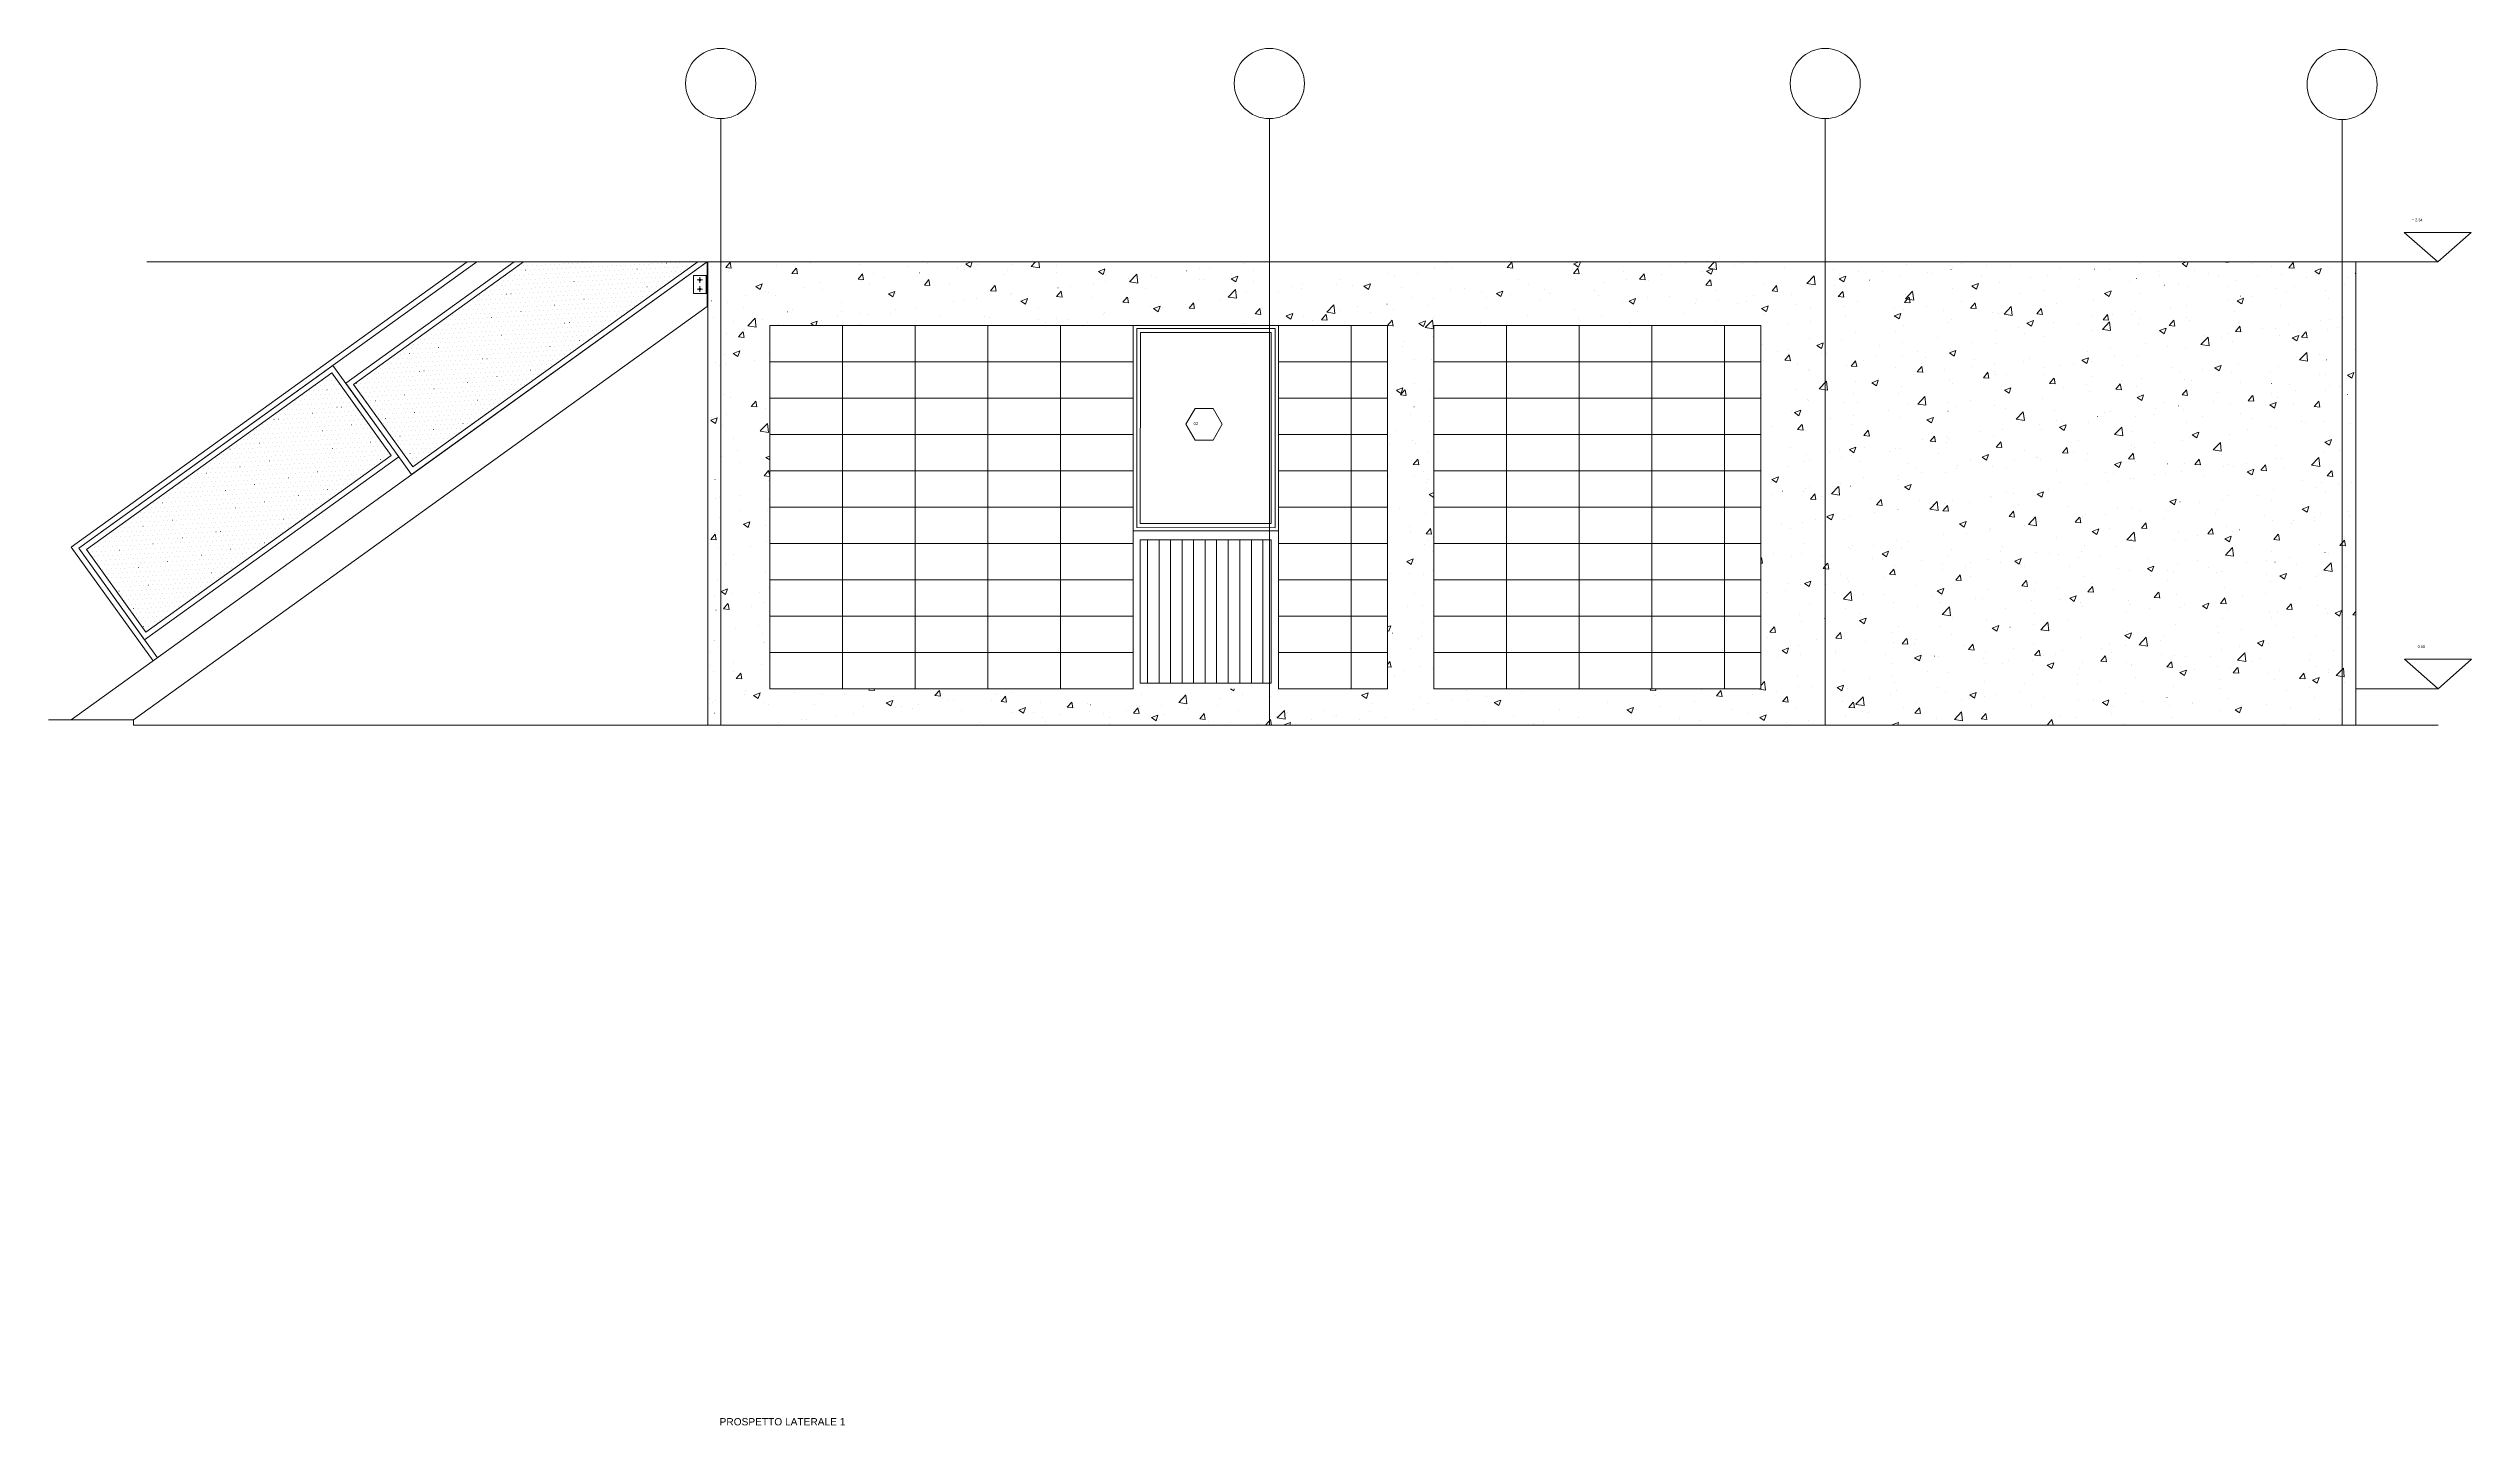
# Model space of a CAD drawing. Header units: centimetres. Extents: x -16179 to 12840, y -10704 to 3856.
# Drawn here: x 4651 to 5985, y -10407 to -9649 of the extents above; entities that cross this region are included whole.
import ezdxf

# ---------------------------------------------------------------- set-up
doc = ezdxf.new("R2010")
doc.units = ezdxf.units.CM
doc.header["$MEASUREMENT"] = 0
for name, color, linetype, lineweight in [('0_Num_Penna__7_Num_Penna__7_Num_Penna__7_Num_Penna__7_Num_Penna__7_Num_Penna__7_Num_Penna__7_Num_Penna__7_Num_Penna__7_Num_Penna__7', 7, 'Continuous', 18), ('A-ANNO-SYMB_Num_Penna__3_Num_Penna__3_Num_Penna__3_Num_Penna__3_Num_Penna__3_Num_Penna__3_Num_Penna__3_Num_Penna__3_Num_Penna__3_Num_Penna__3', 3, 'Continuous', 18), ('A-ANNO-TEXT_Num_Penna__3_Num_Penna__3_Num_Penna__3_Num_Penna__3_Num_Penna__3_Num_Penna__3_Num_Penna__3_Num_Penna__3_Num_Penna__3_Num_Penna__3', 3, 'Continuous', 18), ('A-ELEV-MBE1_Num_Penna__7_Num_Penna__7_Num_Penna__7_Num_Penna__7_Num_Penna__7_Num_Penna__7_Num_Penna__7_Num_Penna__7_Num_Penna__7_Num_Penna__7', 7, 'Continuous', 18), ('A-ELEV-PATT_Num_Penna__8_Num_Penna__8_Num_Penna__8_Num_Penna__8_Num_Penna__8_Num_Penna__8_Num_Penna__8_Num_Penna__8_Num_Penna__8_Num_Penna__8', 8, 'Continuous', 18), ('AA - linee quote_Num_Penna__3_Num_Penna__3_Num_Penna__3_Num_Penna__3_Num_Penna__3_Num_Penna__3_Num_Penna__3_Num_Penna__3_Num_Penna__3_Num_Penna__3', 3, 'Continuous', 18), ('AA - pareti sezionate_Num_Penna__7_Num_Penna__7_Num_Penna__7_Num_Penna__7_Num_Penna__7_Num_Penna__7_Num_Penna__7_Num_Penna__7_Num_Penna__7_Num_Penna__7', 7, 'Continuous', 18), ('AA - serramenti e porte_Num_Penna__4_Num_Penna__4_Num_Penna__4_Num_Penna__4_Num_Penna__4_Num_Penna__4_Num_Penna__4_Num_Penna__4_Num_Penna__4_Num_Penna__4', 4, 'Continuous', 18), ('AA pareti non sezionate_Num_Penna__2_Num_Penna__2_Num_Penna__2_Num_Penna__2_Num_Penna__2_Num_Penna__2_Num_Penna__2_Num_Penna__2_Num_Penna__2_Num_Penna__2', 2, 'Continuous', 18), ('AA- arredo_Num_Penna__8_Num_Penna__8_Num_Penna__8_Num_Penna__8_Num_Penna__8_Num_Penna__8_Num_Penna__8_Num_Penna__8_Num_Penna__8_Num_Penna__8', 8, 'Continuous', 18), ('SEZIONE ARREDO_Num_Penna__1_Num_Penna__255_Num_Penna__255_Num_Penna__255_Num_Penna__255_Num_Penna__255_Num_Penna__255_Num_Penna__255_Num_Penna__255_Num_Penna__255', 255, 'Continuous', 18), ('SIMBOLI FINESTRE_Num_Penna__3_Num_Penna__3_Num_Penna__3_Num_Penna__3_Num_Penna__3_Num_Penna__3_Num_Penna__3_Num_Penna__3_Num_Penna__3_Num_Penna__3', 3, 'Continuous', 18)]:
    doc.layers.add(name, color=color, linetype=linetype, lineweight=lineweight)
doc.layers.add('A-ELEV-MBE1_Num_Penna__14_Num_Penna__11_Num_Penna__9_Num_Penna__9_Num_Penna__9_Num_Penna__9_Num_Penna__9_Num_Penna__9_Num_Penna__10_Num_Penna__11', color=7, linetype='Continuous', lineweight=18, true_color=0xd19cc7)
doc.styles.add('GENERATED_STYLE_1', font='Arial.ttf')

msp = doc.modelspace()

# ---------------------------------------------------------------- linework, layer by layer
at = {"layer": '0_Num_Penna__7_Num_Penna__7_Num_Penna__7_Num_Penna__7_Num_Penna__7_Num_Penna__7_Num_Penna__7_Num_Penna__7_Num_Penna__7_Num_Penna__7', "color": 7, "linetype": 'Continuous', "lineweight": 18}
msp.add_line((5014, -9790.7), (5014.5, -9790.7), dxfattribs=at)
at = {"layer": 'A-ANNO-SYMB_Num_Penna__3_Num_Penna__3_Num_Penna__3_Num_Penna__3_Num_Penna__3_Num_Penna__3_Num_Penna__3_Num_Penna__3_Num_Penna__3_Num_Penna__3', "color": 3, "linetype": 'Continuous', "lineweight": 18}
for p, q in [((5985, -9749.9), (5948.2, -9749.9)), ((5948.2, -9749.9), (5966.6, -9766.1)), ((5966.6, -9766.1), (5985, -9749.9)), ((5921.5, -9766.1), (5921.5, -9766.1)), ((5921.5, -9766.1), (5966.8, -9766.1)), ((5966.8, -9766.1), (5966.8, -9766.1)), ((5985.2, -9984.8), (5948.4, -9984.8)), ((5948.4, -9984.8), (5966.8, -10001.1)), ((5966.8, -10001.1), (5985.2, -9984.8)), ((5921.5, -10001.1), (5921.5, -10001.1)), ((5921.5, -10001.1), (5966.8, -10001.1)), ((5966.8, -10001.1), (5966.8, -10001.1))]:
    msp.add_line(p, q, dxfattribs=at)
at = {"layer": 'A-ELEV-MBE1_Num_Penna__14_Num_Penna__11_Num_Penna__9_Num_Penna__9_Num_Penna__9_Num_Penna__9_Num_Penna__9_Num_Penna__9_Num_Penna__10_Num_Penna__11', "color": 9, "linetype": 'Continuous', "lineweight": 18, "true_color": 0xd19cc7}
for p, q in [((5088.5, -9801.1), (5048.5, -9801.1)), ((5048.5, -9801.1), (5048.5, -9821.1)), ((5088.5, -9821.1), (5088.5, -9801.1)), ((5128.5, -9801.1), (5088.5, -9801.1)), ((5088.5, -9801.1), (5088.5, -9821.1)), ((5128.5, -9821.1), (5128.5, -9801.1)), ((5168.5, -9801.1), (5128.5, -9801.1)), ((5128.5, -9801.1), (5128.5, -9821.1)), ((5168.5, -9821.1), (5168.5, -9801.1)), ((5208.5, -9801.1), (5168.5, -9801.1)), ((5168.5, -9801.1), (5168.5, -9821.1)), ((5208.5, -9821.1), (5208.5, -9801.1)), ((5248.5, -9801.1), (5208.5, -9801.1)), ((5208.5, -9801.1), (5208.5, -9821.1)), ((5248.5, -9821.1), (5248.5, -9801.1)), ((5368.5, -9801.1), (5328.5, -9801.1)), ((5328.5, -9801.1), (5328.5, -9821.1)), ((5368.5, -9821.1), (5368.5, -9801.1)), ((5388.5, -9801.1), (5368.5, -9801.1)), ((5368.5, -9801.1), (5368.5, -9821.1)), ((5388.5, -9821.1), (5388.5, -9801.1)), ((5454, -9801), (5414, -9801)), ((5414, -9801), (5414, -9821)), ((5454, -9821), (5454, -9801)), ((5494, -9801), (5454, -9801)), ((5454, -9801), (5454, -9821)), ((5494, -9821), (5494, -9801)), ((5534, -9801), (5494, -9801)), ((5494, -9801), (5494, -9821)), ((5534, -9821), (5534, -9801)), ((5574, -9801), (5534, -9801)), ((5534, -9801), (5534, -9821)), ((5574, -9821), (5574, -9801)), ((5594, -9801), (5574, -9801)), ((5574, -9801), (5574, -9821)), ((5594, -9821), (5594, -9801)), ((5048.5, -9821.1), (5088.5, -9821.1)), ((5088.5, -9821.1), (5048.5, -9821.1)), ((5048.5, -9821.1), (5048.5, -9841.1)), ((5088.5, -9841.1), (5088.5, -9821.1)), ((5088.5, -9821.1), (5128.5, -9821.1)), ((5128.5, -9821.1), (5088.5, -9821.1)), ((5088.5, -9821.1), (5088.5, -9841.1)), ((5128.5, -9841.1), (5128.5, -9821.1)), ((5128.5, -9821.1), (5168.5, -9821.1)), ((5168.5, -9821.1), (5128.5, -9821.1)), ((5128.5, -9821.1), (5128.5, -9841.1)), ((5168.5, -9841.1), (5168.5, -9821.1)), ((5168.5, -9821.1), (5208.5, -9821.1)), ((5208.5, -9821.1), (5168.5, -9821.1)), ((5168.5, -9821.1), (5168.5, -9841.1)), ((5208.5, -9841.1), (5208.5, -9821.1)), ((5208.5, -9821.1), (5248.5, -9821.1)), ((5248.5, -9821.1), (5208.5, -9821.1)), ((5208.5, -9821.1), (5208.5, -9841.1)), ((5248.5, -9841.1), (5248.5, -9821.1)), ((5328.5, -9821.1), (5368.5, -9821.1)), ((5368.5, -9821.1), (5328.5, -9821.1)), ((5328.5, -9821.1), (5328.5, -9841.1)), ((5368.5, -9841.1), (5368.5, -9821.1)), ((5368.5, -9821.1), (5388.5, -9821.1)), ((5388.5, -9821.1), (5368.5, -9821.1)), ((5368.5, -9821.1), (5368.5, -9841.1)), ((5388.5, -9841.1), (5388.5, -9821.1)), ((5414, -9821), (5454, -9821)), ((5454, -9821), (5414, -9821)), ((5414, -9821), (5414, -9841)), ((5454, -9841), (5454, -9821)), ((5454, -9821), (5494, -9821)), ((5494, -9821), (5454, -9821)), ((5454, -9821), (5454, -9841)), ((5494, -9841), (5494, -9821)), ((5494, -9821), (5534, -9821)), ((5494, -9821), (5494, -9841)), ((5534, -9841), (5534, -9821)), ((5534, -9821), (5574, -9821)), ((5574, -9821), (5534, -9821)), ((5534, -9821), (5534, -9841)), ((5574, -9841), (5574, -9821)), ((5574, -9821), (5594, -9821)), ((5594, -9821), (5574, -9821)), ((5574, -9821), (5574, -9841)), ((5048.5, -9841.1), (5088.5, -9841.1)), ((5088.5, -9841.1), (5048.5, -9841.1)), ((5048.5, -9841.1), (5048.5, -9861.1)), ((5088.5, -9861.1), (5088.5, -9841.1)), ((5088.5, -9841.1), (5128.5, -9841.1)), ((5128.5, -9841.1), (5088.5, -9841.1)), ((5088.5, -9841.1), (5088.5, -9861.1)), ((5128.5, -9861.1), (5128.5, -9841.1)), ((5128.5, -9841.1), (5168.5, -9841.1)), ((5168.5, -9841.1), (5128.5, -9841.1)), ((5128.5, -9841.1), (5128.5, -9861.1)), ((5168.5, -9861.1), (5168.5, -9841.1)), ((5168.5, -9841.1), (5208.5, -9841.1)), ((5208.5, -9841.1), (5168.5, -9841.1)), ((5168.5, -9841.1), (5168.5, -9861.1)), ((5208.5, -9861.1), (5208.5, -9841.1)), ((5208.5, -9841.1), (5248.5, -9841.1)), ((5248.5, -9841.1), (5208.5, -9841.1)), ((5208.5, -9841.1), (5208.5, -9861.1)), ((5248.5, -9861.1), (5248.5, -9841.1)), ((5328.5, -9841.1), (5368.5, -9841.1)), ((5368.5, -9841.1), (5328.5, -9841.1)), ((5328.5, -9841.1), (5328.5, -9861.1)), ((5368.5, -9861.1), (5368.5, -9841.1)), ((5368.5, -9841.1), (5388.5, -9841.1)), ((5388.5, -9841.1), (5368.5, -9841.1)), ((5368.5, -9841.1), (5368.5, -9861.1)), ((5388.5, -9861.1), (5388.5, -9841.1)), ((5414, -9841), (5454, -9841)), ((5454, -9841), (5414, -9841)), ((5414, -9841), (5414, -9861)), ((5454, -9861), (5454, -9841)), ((5454, -9841), (5494, -9841)), ((5494, -9841), (5454, -9841)), ((5454, -9841), (5454, -9861)), ((5494, -9861), (5494, -9841)), ((5494, -9841), (5534, -9841)), ((5534, -9841), (5494, -9841)), ((5494, -9841), (5494, -9861)), ((5534, -9861), (5534, -9841)), ((5534, -9841), (5574, -9841)), ((5574, -9841), (5534, -9841)), ((5534, -9841), (5534, -9861)), ((5574, -9861), (5574, -9841)), ((5574, -9841), (5594, -9841)), ((5594, -9841), (5574, -9841)), ((5574, -9841), (5574, -9861)), ((5594, -9861), (5594, -9841)), ((5048.5, -9861.1), (5088.5, -9861.1)), ((5088.5, -9861.1), (5048.5, -9861.1)), ((5048.5, -9861.1), (5048.5, -9881.1)), ((5088.5, -9881.1), (5088.5, -9861.1)), ((5088.5, -9861.1), (5128.5, -9861.1)), ((5128.5, -9861.1), (5088.5, -9861.1)), ((5088.5, -9861.1), (5088.5, -9881.1)), ((5128.5, -9881.1), (5128.5, -9861.1)), ((5128.5, -9861.1), (5168.5, -9861.1)), ((5168.5, -9861.1), (5128.5, -9861.1)), ((5128.5, -9861.1), (5128.5, -9881.1)), ((5168.5, -9881.1), (5168.5, -9861.1)), ((5168.5, -9861.1), (5208.5, -9861.1)), ((5208.5, -9861.1), (5168.5, -9861.1)), ((5168.5, -9861.1), (5168.5, -9881.1)), ((5208.5, -9881.1), (5208.5, -9861.1)), ((5208.5, -9861.1), (5248.5, -9861.1)), ((5248.5, -9861.1), (5208.5, -9861.1)), ((5208.5, -9861.1), (5208.5, -9881.1)), ((5248.5, -9881.1), (5248.5, -9861.1)), ((5328.5, -9861.1), (5368.5, -9861.1)), ((5368.5, -9861.1), (5328.5, -9861.1)), ((5328.5, -9861.1), (5328.5, -9881.1)), ((5368.5, -9881.1), (5368.5, -9861.1)), ((5368.5, -9861.1), (5388.5, -9861.1)), ((5388.5, -9861.1), (5368.5, -9861.1)), ((5368.5, -9861.1), (5368.5, -9881.1)), ((5388.5, -9881.1), (5388.5, -9861.1)), ((5414, -9861), (5454, -9861)), ((5454, -9861), (5414, -9861)), ((5414, -9861), (5414, -9881)), ((5454, -9881), (5454, -9861)), ((5454, -9861), (5494, -9861)), ((5494, -9861), (5454, -9861)), ((5454, -9861), (5454, -9881)), ((5494, -9881), (5494, -9861)), ((5494, -9861), (5534, -9861)), ((5534, -9861), (5494, -9861)), ((5494, -9861), (5494, -9881)), ((5534, -9881), (5534, -9861)), ((5534, -9861), (5574, -9861)), ((5574, -9861), (5534, -9861)), ((5534, -9861), (5534, -9881)), ((5574, -9881), (5574, -9861)), ((5574, -9861), (5594, -9861)), ((5594, -9861), (5574, -9861)), ((5574, -9861), (5574, -9881)), ((5594, -9881), (5594, -9861)), ((5048.5, -9881.1), (5088.5, -9881.1)), ((5088.5, -9881.1), (5048.5, -9881.1)), ((5048.5, -9881.1), (5048.5, -9901.1)), ((5088.5, -9901.1), (5088.5, -9881.1)), ((5088.5, -9881.1), (5128.5, -9881.1)), ((5128.5, -9881.1), (5088.5, -9881.1)), ((5088.5, -9881.1), (5088.5, -9901.1)), ((5128.5, -9901.1), (5128.5, -9881.1)), ((5128.5, -9881.1), (5168.5, -9881.1)), ((5168.5, -9881.1), (5128.5, -9881.1)), ((5128.5, -9881.1), (5128.5, -9901.1)), ((5168.5, -9901.1), (5168.5, -9881.1)), ((5168.5, -9881.1), (5208.5, -9881.1)), ((5208.5, -9881.1), (5168.5, -9881.1)), ((5168.5, -9881.1), (5168.5, -9901.1)), ((5208.5, -9901.1), (5208.5, -9881.1)), ((5208.5, -9881.1), (5248.5, -9881.1)), ((5248.5, -9881.1), (5208.5, -9881.1)), ((5208.5, -9881.1), (5208.5, -9901.1)), ((5248.5, -9901.1), (5248.5, -9881.1)), ((5328.5, -9881.1), (5368.5, -9881.1)), ((5368.5, -9881.1), (5328.5, -9881.1)), ((5328.5, -9881.1), (5328.5, -9901.1)), ((5368.5, -9901.1), (5368.5, -9881.1)), ((5368.5, -9881.1), (5388.5, -9881.1)), ((5388.5, -9881.1), (5368.5, -9881.1)), ((5368.5, -9881.1), (5368.5, -9901.1)), ((5388.5, -9901.1), (5388.5, -9881.1)), ((5414, -9881), (5454, -9881)), ((5454, -9881), (5414, -9881)), ((5414, -9881), (5414, -9901)), ((5454, -9901), (5454, -9881)), ((5454, -9881), (5494, -9881)), ((5494, -9881), (5454, -9881)), ((5454, -9881), (5454, -9901)), ((5494, -9901), (5494, -9881)), ((5494, -9881), (5534, -9881)), ((5534, -9881), (5494, -9881)), ((5494, -9881), (5494, -9901)), ((5534, -9901), (5534, -9881)), ((5534, -9881), (5574, -9881)), ((5574, -9881), (5534, -9881)), ((5534, -9881), (5534, -9901)), ((5574, -9901), (5574, -9881)), ((5574, -9881), (5594, -9881)), ((5594, -9881), (5574, -9881)), ((5574, -9881), (5574, -9901)), ((5594, -9901), (5594, -9881)), ((5048.5, -9901.1), (5088.5, -9901.1)), ((5088.5, -9901.1), (5048.5, -9901.1)), ((5048.5, -9901.1), (5048.5, -9921.1)), ((5088.5, -9921.1), (5088.5, -9901.1)), ((5088.5, -9901.1), (5128.5, -9901.1)), ((5128.5, -9901.1), (5088.5, -9901.1)), ((5088.5, -9901.1), (5088.5, -9921.1)), ((5128.5, -9921.1), (5128.5, -9901.1)), ((5128.5, -9901.1), (5168.5, -9901.1)), ((5168.5, -9901.1), (5128.5, -9901.1)), ((5128.5, -9901.1), (5128.5, -9921.1)), ((5168.5, -9921.1), (5168.5, -9901.1)), ((5168.5, -9901.1), (5208.5, -9901.1)), ((5208.5, -9901.1), (5168.5, -9901.1)), ((5168.5, -9901.1), (5168.5, -9921.1)), ((5208.5, -9921.1), (5208.5, -9901.1)), ((5208.5, -9901.1), (5248.5, -9901.1)), ((5248.5, -9901.1), (5208.5, -9901.1)), ((5208.5, -9901.1), (5208.5, -9921.1)), ((5248.5, -9921.1), (5248.5, -9901.1)), ((5328.5, -9901.1), (5368.5, -9901.1)), ((5368.5, -9901.1), (5328.5, -9901.1)), ((5328.5, -9901.1), (5328.5, -9921.1)), ((5368.5, -9921.1), (5368.5, -9901.1)), ((5368.5, -9901.1), (5388.5, -9901.1)), ((5388.5, -9901.1), (5368.5, -9901.1)), ((5368.5, -9901.1), (5368.5, -9921.1)), ((5388.5, -9921.1), (5388.5, -9901.1)), ((5414, -9901), (5454, -9901)), ((5454, -9901), (5414, -9901)), ((5414, -9901), (5414, -9921)), ((5454, -9921), (5454, -9901)), ((5454, -9901), (5494, -9901)), ((5494, -9901), (5454, -9901)), ((5454, -9901), (5454, -9921)), ((5494, -9921), (5494, -9901)), ((5494, -9901), (5534, -9901)), ((5534, -9901), (5494, -9901)), ((5494, -9901), (5494, -9921)), ((5534, -9921), (5534, -9901)), ((5534, -9901), (5574, -9901)), ((5574, -9901), (5534, -9901)), ((5534, -9901), (5534, -9921)), ((5574, -9921), (5574, -9901)), ((5574, -9901), (5594, -9901)), ((5594, -9901), (5574, -9901)), ((5574, -9901), (5574, -9921)), ((5594, -9921), (5594, -9901)), ((5048.5, -9921.1), (5088.5, -9921.1)), ((5088.5, -9921.1), (5048.5, -9921.1)), ((5048.5, -9921.1), (5048.5, -9941.1)), ((5088.5, -9941.1), (5088.5, -9921.1)), ((5088.5, -9921.1), (5128.5, -9921.1)), ((5128.5, -9921.1), (5088.5, -9921.1)), ((5088.5, -9921.1), (5088.5, -9941.1)), ((5128.5, -9941.1), (5128.5, -9921.1)), ((5128.5, -9921.1), (5168.5, -9921.1)), ((5168.5, -9921.1), (5128.5, -9921.1)), ((5128.5, -9921.1), (5128.5, -9941.1)), ((5168.5, -9941.1), (5168.5, -9921.1)), ((5168.5, -9921.1), (5208.5, -9921.1)), ((5208.5, -9921.1), (5168.5, -9921.1)), ((5168.5, -9921.1), (5168.5, -9941.1)), ((5208.5, -9941.1), (5208.5, -9921.1)), ((5208.5, -9921.1), (5248.5, -9921.1)), ((5248.5, -9921.1), (5208.5, -9921.1)), ((5208.5, -9921.1), (5208.5, -9941.1)), ((5248.5, -9941.1), (5248.5, -9921.1)), ((5324.5, -9919), (5252.4, -9919)), ((5252.4, -9919), (5252.4, -9998)), ((5256.4, -9998), (5256.4, -9919)), ((5262.8, -9998), (5262.8, -9919)), ((5269.1, -9998), (5269.1, -9919)), ((5275.5, -9998), (5275.5, -9919)), ((5281.8, -9998), (5281.8, -9919)), ((5288.2, -9998), (5288.2, -9919)), ((5294.5, -9998), (5294.5, -9919)), ((5300.9, -9998), (5300.9, -9919)), ((5307.2, -9998), (5307.2, -9919)), ((5313.6, -9998), (5313.6, -9919)), ((5319.9, -9998), (5319.9, -9919)), ((5324.5, -9919), (5324.5, -9998)), ((5328.5, -9921.1), (5368.5, -9921.1)), ((5368.5, -9921.1), (5328.5, -9921.1)), ((5328.5, -9921.1), (5328.5, -9941.1)), ((5368.5, -9941.1), (5368.5, -9921.1)), ((5368.5, -9921.1), (5388.5, -9921.1)), ((5388.5, -9921.1), (5368.5, -9921.1)), ((5368.5, -9921.1), (5368.5, -9941.1)), ((5388.5, -9941.1), (5388.5, -9921.1)), ((5414, -9921), (5454, -9921)), ((5454, -9921), (5414, -9921)), ((5414, -9921), (5414, -9941)), ((5454, -9941), (5454, -9921)), ((5454, -9921), (5494, -9921)), ((5494, -9921), (5454, -9921)), ((5454, -9921), (5454, -9941)), ((5494, -9941), (5494, -9921)), ((5494, -9921), (5534, -9921)), ((5534, -9921), (5494, -9921)), ((5494, -9921), (5494, -9941)), ((5534, -9941), (5534, -9921)), ((5534, -9921), (5574, -9921)), ((5574, -9921), (5534, -9921)), ((5534, -9921), (5534, -9941)), ((5574, -9941), (5574, -9921)), ((5574, -9921), (5594, -9921)), ((5594, -9921), (5574, -9921)), ((5574, -9921), (5574, -9941)), ((5594, -9941), (5594, -9921)), ((5048.5, -9941.1), (5088.5, -9941.1)), ((5088.5, -9941.1), (5048.5, -9941.1)), ((5048.5, -9941.1), (5048.5, -9961.1)), ((5088.5, -9961.1), (5088.5, -9941.1)), ((5088.5, -9941.1), (5128.5, -9941.1)), ((5128.5, -9941.1), (5088.5, -9941.1)), ((5088.5, -9941.1), (5088.5, -9961.1)), ((5128.5, -9961.1), (5128.5, -9941.1)), ((5128.5, -9941.1), (5168.5, -9941.1)), ((5168.5, -9941.1), (5128.5, -9941.1)), ((5128.5, -9941.1), (5128.5, -9961.1)), ((5168.5, -9961.1), (5168.5, -9941.1)), ((5168.5, -9941.1), (5208.5, -9941.1)), ((5208.5, -9941.1), (5168.5, -9941.1)), ((5168.5, -9941.1), (5168.5, -9961.1)), ((5208.5, -9961.1), (5208.5, -9941.1)), ((5208.5, -9941.1), (5248.5, -9941.1)), ((5248.5, -9941.1), (5208.5, -9941.1)), ((5208.5, -9941.1), (5208.5, -9961.1)), ((5248.5, -9961.1), (5248.5, -9941.1)), ((5328.5, -9941.1), (5368.5, -9941.1)), ((5368.5, -9941.1), (5328.5, -9941.1)), ((5328.5, -9941.1), (5328.5, -9961.1)), ((5368.5, -9961.1), (5368.5, -9941.1)), ((5368.5, -9941.1), (5388.5, -9941.1)), ((5388.5, -9941.1), (5368.5, -9941.1)), ((5368.5, -9941.1), (5368.5, -9961.1)), ((5388.5, -9961.1), (5388.5, -9941.1)), ((5414, -9941), (5454, -9941)), ((5454, -9941), (5414, -9941)), ((5414, -9941), (5414, -9961)), ((5454, -9961), (5454, -9941)), ((5454, -9941), (5494, -9941)), ((5494, -9941), (5454, -9941)), ((5454, -9941), (5454, -9961)), ((5494, -9961), (5494, -9941)), ((5494, -9941), (5534, -9941)), ((5534, -9941), (5494, -9941)), ((5494, -9941), (5494, -9961)), ((5534, -9961), (5534, -9941)), ((5534, -9941), (5574, -9941)), ((5574, -9941), (5534, -9941)), ((5534, -9941), (5534, -9961)), ((5574, -9961), (5574, -9941)), ((5574, -9941), (5594, -9941)), ((5594, -9941), (5574, -9941)), ((5574, -9941), (5574, -9961)), ((5594, -9961), (5594, -9941)), ((5048.5, -9961.1), (5088.5, -9961.1)), ((5088.5, -9961.1), (5048.5, -9961.1)), ((5048.5, -9961.1), (5048.5, -9981.1)), ((5088.5, -9981.1), (5088.5, -9961.1)), ((5088.5, -9961.1), (5128.5, -9961.1)), ((5128.5, -9961.1), (5088.5, -9961.1)), ((5088.5, -9961.1), (5088.5, -9981.1)), ((5128.5, -9981.1), (5128.5, -9961.1)), ((5128.5, -9961.1), (5168.5, -9961.1)), ((5168.5, -9961.1), (5128.5, -9961.1)), ((5128.5, -9961.1), (5128.5, -9981.1)), ((5168.5, -9981.1), (5168.5, -9961.1)), ((5168.5, -9961.1), (5208.5, -9961.1)), ((5208.5, -9961.1), (5168.5, -9961.1)), ((5168.5, -9961.1), (5168.5, -9981.1)), ((5208.5, -9981.1), (5208.5, -9961.1)), ((5208.5, -9961.1), (5248.5, -9961.1)), ((5248.5, -9961.1), (5208.5, -9961.1)), ((5208.5, -9961.1), (5208.5, -9981.1)), ((5248.5, -9981.1), (5248.5, -9961.1)), ((5328.5, -9961.1), (5368.5, -9961.1)), ((5368.5, -9961.1), (5328.5, -9961.1)), ((5328.5, -9961.1), (5328.5, -9981.1)), ((5368.5, -9981.1), (5368.5, -9961.1)), ((5368.5, -9961.1), (5388.5, -9961.1)), ((5388.5, -9961.1), (5368.5, -9961.1)), ((5368.5, -9961.1), (5368.5, -9981.1)), ((5388.5, -9981.1), (5388.5, -9961.1)), ((5414, -9961), (5454, -9961)), ((5454, -9961), (5414, -9961)), ((5414, -9961), (5414, -9981)), ((5454, -9981), (5454, -9961)), ((5454, -9961), (5494, -9961)), ((5494, -9961), (5454, -9961)), ((5454, -9961), (5454, -9981)), ((5494, -9981), (5494, -9961)), ((5494, -9961), (5534, -9961)), ((5534, -9961), (5494, -9961)), ((5494, -9961), (5494, -9981)), ((5534, -9981), (5534, -9961)), ((5534, -9961), (5574, -9961)), ((5574, -9961), (5534, -9961)), ((5534, -9961), (5534, -9981)), ((5574, -9981), (5574, -9961)), ((5574, -9961), (5594, -9961)), ((5594, -9961), (5574, -9961)), ((5574, -9961), (5574, -9981)), ((5594, -9981), (5594, -9961)), ((5048.5, -9981.1), (5088.5, -9981.1)), ((5088.5, -9981.1), (5048.5, -9981.1)), ((5048.5, -9981.1), (5048.5, -10001.1)), ((5088.5, -10001.1), (5088.5, -9981.1)), ((5088.5, -9981.1), (5128.5, -9981.1)), ((5128.5, -9981.1), (5088.5, -9981.1)), ((5088.5, -9981.1), (5088.5, -10001.1)), ((5128.5, -10001.1), (5128.5, -9981.1)), ((5128.5, -9981.1), (5168.5, -9981.1)), ((5168.5, -9981.1), (5128.5, -9981.1)), ((5128.5, -9981.1), (5128.5, -10001.1)), ((5168.5, -9981.1), (5208.5, -9981.1)), ((5208.5, -9981.1), (5168.5, -9981.1)), ((5168.5, -9981.1), (5168.5, -10001.1)), ((5168.5, -10001.1), (5168.5, -9981.1)), ((5208.5, -10001.1), (5208.5, -9981.1)), ((5208.5, -9981.1), (5248.5, -9981.1)), ((5248.5, -9981.1), (5208.5, -9981.1)), ((5208.5, -9981.1), (5208.5, -10001.1)), ((5248.5, -10001.1), (5248.5, -9981.1)), ((5328.5, -9981.1), (5368.5, -9981.1)), ((5368.5, -9981.1), (5328.5, -9981.1)), ((5328.5, -9981.1), (5328.5, -10001.1)), ((5368.5, -10001.1), (5368.5, -9981.1)), ((5368.5, -9981.1), (5388.5, -9981.1)), ((5388.5, -9981.1), (5368.5, -9981.1)), ((5368.5, -9981.1), (5368.5, -10001.1)), ((5388.5, -10001.1), (5388.5, -9981.1)), ((5414, -9981), (5454, -9981)), ((5454, -9981), (5414, -9981)), ((5414, -9981), (5414, -10001)), ((5454, -10001), (5454, -9981)), ((5454, -9981), (5494, -9981)), ((5494, -9981), (5454, -9981)), ((5454, -9981), (5454, -10001)), ((5494, -10001), (5494, -9981)), ((5494, -9981), (5534, -9981)), ((5534, -9981), (5494, -9981)), ((5494, -9981), (5494, -10001)), ((5534, -10001), (5534, -9981)), ((5534, -9981), (5574, -9981)), ((5574, -9981), (5534, -9981)), ((5534, -9981), (5534, -10001)), ((5574, -10001), (5574, -9981)), ((5574, -9981), (5594, -9981)), ((5594, -9981), (5574, -9981)), ((5574, -9981), (5574, -10001)), ((5594, -10001), (5594, -9981)), ((5048.5, -10001.1), (5088.5, -10001.1)), ((5088.5, -10001.1), (5128.5, -10001.1)), ((5128.5, -10001.1), (5168.5, -10001.1)), ((5168.5, -10001.1), (5208.5, -10001.1)), ((5208.5, -10001.1), (5248.5, -10001.1)), ((5252.4, -9998), (5324.5, -9998)), ((5328.5, -10001.1), (5368.5, -10001.1)), ((5368.5, -10001.1), (5388.5, -10001.1)), ((5414, -10001), (5454, -10001)), ((5454, -10001), (5494, -10001)), ((5494, -10001), (5534, -10001)), ((5534, -10001), (5574, -10001)), ((5574, -10001), (5594, -10001))]:
    msp.add_line(p, q, dxfattribs=at)
at = {"layer": 'A-ELEV-MBE1_Num_Penna__7_Num_Penna__7_Num_Penna__7_Num_Penna__7_Num_Penna__7_Num_Penna__7_Num_Penna__7_Num_Penna__7_Num_Penna__7_Num_Penna__7', "color": 7, "linetype": 'Continuous', "lineweight": 18}
for p, q in [((5619, -9766.1), (5619, -9766.1)), ((5619, -9766.1), (5619, -9766.1)), ((5921.5, -9801.1), (5921.5, -10021)), ((5594, -9841), (5594, -9821)), ((5248.5, -9919), (5248.5, -9998))]:
    msp.add_line(p, q, dxfattribs=at)
at = {"layer": 'A-ELEV-PATT_Num_Penna__8_Num_Penna__8_Num_Penna__8_Num_Penna__8_Num_Penna__8_Num_Penna__8_Num_Penna__8_Num_Penna__8_Num_Penna__8_Num_Penna__8', "color": 8, "linetype": 'Continuous', "lineweight": 18}
for p, q in [((5016.3, -9768.8), (5016.3, -9768.8)), ((5024.3, -9769.2), (5026.7, -9766.3)), ((5024.3, -9769.2), (5027.3, -9769.5)), ((5025.7, -9771.6), (5025.7, -9771.6)), ((5027.3, -9769.5), (5026.8, -9766.3)), ((5052.1, -9767.8), (5052.1, -9767.8)), ((5060.7, -9772.4), (5063.1, -9769.5)), ((5060.7, -9772.4), (5063.7, -9772.7)), ((5063.8, -9772.7), (5063.2, -9769.5)), ((5070.8, -9766.4), (5070.8, -9766.4)), ((5097.1, -9775.6), (5099.6, -9772.7)), ((5097.1, -9775.6), (5100.2, -9775.8)), ((5097.9, -9767.5), (5097.9, -9767.5)), ((5099.1, -9776.2), (5099.1, -9776.2)), ((5100.2, -9775.9), (5099.6, -9772.7)), ((5105.4, -9772.3), (5105.4, -9772.3)), ((5111.8, -9774.5), (5111.8, -9774.5)), ((5125, -9768.6), (5125, -9768.6)), ((5129.6, -9774.1), (5129.6, -9774.1)), ((5131, -9772), (5131.1, -9772)), ((5133.6, -9778.8), (5136, -9775.8)), ((5135.1, -9767.2), (5135.1, -9767.2)), ((5136.6, -9779), (5136.1, -9775.9)), ((5152.1, -9769.8), (5152.1, -9769.8)), ((5155.7, -9770.5), (5155.7, -9770.5)), ((5156.5, -9767.2), (5159.5, -9766.1)), ((5156.5, -9767.3), (5159, -9769)), ((5159, -9769), (5160, -9766.1)), ((5163.1, -9767.7), (5163.1, -9767.7)), ((5176.9, -9773.2), (5176.9, -9773.2)), ((5179.2, -9770.9), (5179.2, -9770.9)), ((5181.4, -9767.3), (5181.4, -9767.3)), ((5192.4, -9768.6), (5194.8, -9766.1)), ((5192.4, -9768.6), (5197, -9769.3)), ((5197, -9769.3), (5196.6, -9766.1)), ((5206.4, -9772.1), (5206.4, -9772.1)), ((5206.5, -9768.1), (5206.5, -9768.1)), ((5229.5, -9771.3), (5233, -9769.9)), ((5229.5, -9771.3), (5232, -9773)), ((5232, -9773), (5233, -9770)), ((5233.5, -9773.2), (5233.5, -9773.2)), ((5245.8, -9775.1), (5245.8, -9775.1)), ((5246.6, -9777), (5250.6, -9772.9)), ((5251.2, -9777.7), (5250.6, -9772.9)), ((5258.9, -9773.5), (5258.9, -9773.5)), ((5260.6, -9774.4), (5260.6, -9774.4)), ((5277.8, -9770.9), (5277.9, -9770.9)), ((5285.1, -9775.8), (5285.1, -9775.8)), ((5285.3, -9769.7), (5285.3, -9769.7)), ((5287.7, -9775.5), (5287.7, -9775.5)), ((5290.6, -9769.2), (5290.6, -9769.2)), ((5302.5, -9775.4), (5306, -9774)), ((5302.5, -9775.4), (5305, -9777.1)), ((5305, -9777.1), (5306.1, -9774)), ((5309.8, -9766.7), (5309.8, -9766.7)), ((5311.4, -9766.2), (5311.4, -9766.2)), ((5314.8, -9770.7), (5314.8, -9770.7)), ((5362.8, -9776), (5362.8, -9776)), ((5388.9, -9772.4), (5388.9, -9772.4)), ((5392.6, -9774.1), (5392.6, -9774.1)), ((5405.3, -9772.4), (5405.3, -9772.4)), ((5414.5, -9769.2), (5414.5, -9769.2)), ((5418.3, -9766.1), (5421.1, -9766.3)), ((5421.1, -9766.3), (5421, -9766.1)), ((5424.5, -9769.9), (5424.5, -9769.9)), ((5454.4, -9769.2), (5456.9, -9766.3)), ((5454.5, -9769.2), (5457.5, -9769.5)), ((5457.5, -9769.5), (5456.9, -9766.3)), ((5460.8, -9775.6), (5460.8, -9775.6)), ((5490.4, -9770.5), (5490.4, -9770.5)), ((5490.9, -9772.4), (5493.3, -9769.5)), ((5490.9, -9772.4), (5493.9, -9772.7)), ((5491.2, -9767.1), (5493.9, -9766.1)), ((5491.2, -9767.1), (5493.7, -9768.9)), ((5492, -9775.5), (5492, -9775.5)), ((5494, -9772.7), (5493.4, -9769.5)), ((5493.7, -9768.9), (5494.7, -9766.1)), ((5518.4, -9771.6), (5518.4, -9771.6)), ((5520, -9775.6), (5520, -9775.6)), ((5527.3, -9775.6), (5529.8, -9772.7)), ((5527.3, -9775.6), (5530.4, -9775.9)), ((5530.4, -9775.9), (5529.8, -9772.7)), ((5539.2, -9773.1), (5539.2, -9773.1)), ((5544.5, -9768.1), (5544.5, -9768.1)), ((5552.6, -9766.8), (5552.6, -9766.8)), ((5561.8, -9771.5), (5561.8, -9771.5)), ((5563.8, -9778.8), (5566.2, -9775.9)), ((5564.2, -9771.2), (5567.7, -9769.8)), ((5564.2, -9771.2), (5566.7, -9772.9)), ((5565.2, -9769.6), (5568.5, -9766.1)), ((5565.2, -9769.6), (5569.7, -9770.3)), ((5566.8, -9779.1), (5566.3, -9775.9)), ((5566.7, -9772.9), (5567.8, -9769.9)), ((5569.7, -9770.3), (5569.2, -9766.1)), ((5571.3, -9768.8), (5571.3, -9768.8)), ((5579.7, -9768), (5579.7, -9768)), ((5584, -9767.2), (5584, -9767.2)), ((5591.5, -9766.4), (5591.5, -9766.4)), ((5606.8, -9769.1), (5606.8, -9769.1)), ((5619.4, -9778), (5623.4, -9773.8)), ((5622, -9774.3), (5622, -9774.3)), ((5623.9, -9778.7), (5623.4, -9773.8)), ((5634, -9770.3), (5634, -9770.3)), ((5637.2, -9775.3), (5640.7, -9773.9)), ((5637.2, -9775.3), (5639.7, -9777)), ((5639.7, -9777), (5640.8, -9773.9)), ((5647.7, -9771.1), (5647.7, -9771.1)), ((5653.9, -9776.2), (5654, -9776.2)), ((5661.1, -9771.4), (5661.1, -9771.4)), ((5670.1, -9774), (5670.1, -9774)), ((5674.1, -9767.3), (5674.1, -9767.3)), ((5686, -9772), (5686, -9772)), ((5688.2, -9772.6), (5688.2, -9772.6)), ((5698.7, -9770.3), (5698.8, -9770.3)), ((5699.7, -9768.9), (5699.7, -9768.9)), ((5704.6, -9766.9), (5704.6, -9766.9)), ((5715.3, -9773.7), (5715.3, -9773.7)), ((5718, -9767.8), (5718, -9767.8)), ((5731.7, -9768), (5731.7, -9768)), ((5742.4, -9774.9), (5742.4, -9774.9)), ((5751.6, -9773.6), (5751.6, -9773.6)), ((5758.8, -9769.2), (5758.8, -9769.2)), ((5769.5, -9776), (5769.5, -9776)), ((5777.6, -9770), (5777.7, -9770)), ((5785.9, -9770.3), (5786, -9770.3)), ((5800.7, -9775.2), (5800.8, -9775.2)), ((5803.3, -9766.7), (5803.3, -9766.7)), ((5813.1, -9771.5), (5813.1, -9771.5)), ((5813.5, -9773.5), (5813.5, -9773.5)), ((5825.9, -9767), (5828.3, -9766.1)), ((5825.9, -9767), (5828.4, -9768.7)), ((5828.4, -9768.7), (5829.3, -9766.1)), ((5832.7, -9771), (5832.7, -9771)), ((5840.2, -9772.6), (5840.2, -9772.6)), ((5845.8, -9773.8), (5845.8, -9773.8)), ((5848.2, -9766.1), (5848.2, -9766.1)), ((5848.2, -9766.1), (5851.2, -9766.4)), ((5851.3, -9766.4), (5851.2, -9766.1)), ((5855.2, -9776.3), (5855.2, -9776.3)), ((5864.8, -9766.8), (5864.8, -9766.8)), ((5867.3, -9773.8), (5867.3, -9773.8)), ((5875.4, -9768.7), (5875.4, -9768.7)), ((5880.8, -9773), (5880.8, -9773)), ((5884.6, -9769.3), (5887.1, -9766.4)), ((5884.6, -9769.3), (5887.7, -9769.6)), ((5887.7, -9769.6), (5887.1, -9766.4)), ((5894.4, -9774.9), (5894.4, -9774.9)), ((5898.9, -9771.1), (5902.4, -9769.7)), ((5898.9, -9771.1), (5901.4, -9772.8)), ((5901.4, -9772.8), (5902.5, -9769.7)), ((5907.2, -9769.2), (5907.2, -9769.2)), ((5917.2, -9774.8), (5917.2, -9774.8)), ((5921.1, -9772.5), (5921.5, -9772)), ((5921.1, -9772.5), (5921.5, -9772.5)), ((5016.5, -9787.5), (5016.6, -9787.5)), ((5025.1, -9788.5), (5025.1, -9788.5)), ((5035.1, -9784.6), (5035.1, -9784.6)), ((5040.8, -9779.6), (5044.3, -9778.2)), ((5040.8, -9779.6), (5043.3, -9781.3)), ((5043.3, -9781.3), (5044.4, -9778.2)), ((5046.2, -9782.4), (5046.2, -9782.4)), ((5047.8, -9782.9), (5047.8, -9782.9)), ((5051.5, -9784.7), (5051.5, -9784.7)), ((5067, -9780.4), (5067, -9780.4)), ((5075.8, -9777.3), (5075.8, -9777.3)), ((5077.6, -9781.2), (5077.6, -9781.2)), ((5088, -9788.5), (5088, -9788.5)), ((5103.3, -9777.9), (5103.3, -9777.9)), ((5113.8, -9783.6), (5117.3, -9782.3)), ((5113.8, -9783.6), (5116.3, -9785.3)), ((5116.3, -9785.3), (5117.4, -9782.3)), ((5117.6, -9783.4), (5117.6, -9783.4)), ((5133.6, -9778.8), (5136.6, -9779)), ((5147.2, -9778.3), (5147.2, -9778.3)), ((5149.8, -9787.8), (5149.8, -9787.8)), ((5155.1, -9787.4), (5155.1, -9787.4)), ((5162.5, -9786.1), (5162.5, -9786.1)), ((5170, -9781.9), (5172.4, -9779)), ((5170, -9782), (5173, -9782.2)), ((5173.1, -9782.2), (5172.5, -9779)), ((5180.8, -9784.2), (5180.8, -9784.2)), ((5181.7, -9783.6), (5181.7, -9783.6)), ((5186.8, -9787.7), (5190.3, -9786.3)), ((5186.8, -9787.7), (5189.3, -9789.4)), ((5189.3, -9789.4), (5190.4, -9786.3)), ((5206.4, -9785.1), (5208.9, -9782.2)), ((5206.4, -9785.1), (5209.5, -9785.4)), ((5207.1, -9780.4), (5207.2, -9780.4)), ((5209.5, -9785.4), (5208.9, -9782.2)), ((5213.8, -9779.4), (5213.8, -9779.4)), ((5225.9, -9785.9), (5225.9, -9785.9)), ((5226.5, -9777.7), (5226.5, -9777.7)), ((5233.2, -9776.8), (5233.2, -9776.8)), ((5242.9, -9788.3), (5245.3, -9785.4)), ((5242.9, -9788.3), (5245.9, -9788.6)), ((5246, -9788.6), (5245.4, -9785.4)), ((5246.7, -9777), (5251.2, -9777.7)), ((5255.5, -9780.8), (5255.5, -9780.8)), ((5277.2, -9789.3), (5277.2, -9789.3)), ((5279.3, -9791.5), (5281.8, -9788.6)), ((5282.4, -9791.8), (5281.8, -9788.6)), ((5284.7, -9786.6), (5284.7, -9786.6)), ((5296.4, -9786.8), (5296.4, -9786.8)), ((5300.9, -9785.4), (5304.8, -9781.3)), ((5300.9, -9785.4), (5305.4, -9786.1)), ((5305.4, -9786.1), (5304.8, -9781.3)), ((5310.7, -9783.1), (5310.7, -9783.1)), ((5314.8, -9776.7), (5314.8, -9776.7)), ((5328.5, -9782.5), (5328.5, -9782.5)), ((5336.4, -9779.8), (5336.4, -9779.8)), ((5341.2, -9780.9), (5341.2, -9780.9)), ((5342, -9777.8), (5342, -9777.8)), ((5355.1, -9793.8), (5359, -9789.7)), ((5359.6, -9794.5), (5359, -9789.7)), ((5360.5, -9778.3), (5360.5, -9778.3)), ((5369.1, -9779), (5369.1, -9779)), ((5375.5, -9779.5), (5379, -9778.1)), ((5375.5, -9779.5), (5378, -9781.2)), ((5378, -9781.2), (5379.1, -9778.1)), ((5388.2, -9789.3), (5388.3, -9789.3)), ((5396.2, -9780.1), (5396.2, -9780.1)), ((5401.5, -9785.7), (5401.5, -9785.7)), ((5413.9, -9786.1), (5413.9, -9786.1)), ((5423.3, -9781.3), (5423.3, -9781.3)), ((5431.2, -9780.6), (5431.2, -9780.6)), ((5440.3, -9782.3), (5440.3, -9782.3)), ((5443.2, -9785.7), (5443.2, -9785.7)), ((5448.5, -9783.5), (5452.1, -9782.2)), ((5448.5, -9783.5), (5451, -9785.2)), ((5450.4, -9782.4), (5450.4, -9782.4)), ((5451, -9785.2), (5452.1, -9782.2)), ((5456, -9784), (5456, -9784)), ((5466.4, -9778.7), (5466.4, -9778.7)), ((5473, -9786.7), (5473, -9786.7)), ((5475.2, -9781.5), (5475.2, -9781.5)), ((5477.5, -9783.5), (5477.5, -9783.5)), ((5502.6, -9781.6), (5502.6, -9781.6)), ((5504.7, -9784.7), (5504.7, -9784.7)), ((5507.3, -9777.3), (5507.3, -9777.3)), ((5517.8, -9788.6), (5517.8, -9788.6)), ((5521.5, -9787.6), (5525.1, -9786.2)), ((5521.5, -9787.6), (5524, -9789.3)), ((5524, -9789.3), (5525.1, -9786.2)), ((5531.8, -9785.8), (5531.8, -9785.8)), ((5532.2, -9776.5), (5532.2, -9776.5)), ((5543.9, -9785), (5543.9, -9785)), ((5558, -9788.9), (5558, -9788.9)), ((5558.9, -9787), (5558.9, -9787)), ((5563.8, -9778.8), (5566.8, -9779.1)), ((5569.5, -9781.7), (5569.5, -9781.7)), ((5570.7, -9787.2), (5570.7, -9787.2)), ((5581.2, -9789.2), (5581.2, -9789.2)), ((5586, -9788.1), (5586, -9788.1)), ((5589.9, -9784.7), (5589.9, -9784.7)), ((5595.9, -9777.9), (5595.9, -9777.9)), ((5600.2, -9782), (5602.6, -9779.1)), ((5600.2, -9782), (5603.2, -9782.3)), ((5603.3, -9782.3), (5602.7, -9779.1)), ((5610.9, -9784.1), (5610.9, -9784.1)), ((5613.1, -9789.3), (5613.1, -9789.3)), ((5619.4, -9778), (5624, -9778.7)), ((5622, -9780.4), (5622, -9780.4)), ((5634.7, -9778.8), (5634.7, -9778.8)), ((5636.6, -9785.2), (5639.1, -9782.3)), ((5636.6, -9785.2), (5639.7, -9785.4)), ((5639.7, -9785.5), (5639.1, -9782.3)), ((5640.5, -9779.1), (5640.5, -9779.1)), ((5647.1, -9788), (5647.1, -9788)), ((5673.1, -9788.4), (5675.5, -9785.4)), ((5673.1, -9788.4), (5676.1, -9788.6)), ((5673.4, -9784.2), (5673.4, -9784.2)), ((5673.6, -9786.4), (5677.6, -9782.2)), ((5673.6, -9786.4), (5678.2, -9787.1)), ((5676.2, -9788.6), (5675.6, -9785.5)), ((5678.2, -9787.1), (5677.6, -9782.3)), ((5699.5, -9780.6), (5699.5, -9780.6)), ((5704.6, -9787.8), (5704.6, -9787.8)), ((5709.5, -9791.6), (5712, -9788.6)), ((5710.2, -9779.3), (5713.8, -9778)), ((5710.2, -9779.4), (5712.7, -9781.1)), ((5712.6, -9791.8), (5712, -9788.7)), ((5712.7, -9781.1), (5713.8, -9778)), ((5725.2, -9777.4), (5725.2, -9777.4)), ((5736.7, -9783.6), (5736.7, -9783.6)), ((5749.4, -9781.9), (5749.4, -9781.9)), ((5756.9, -9789), (5756.9, -9789)), ((5768.7, -9779.4), (5768.7, -9779.4)), ((5777, -9786.9), (5777, -9786.9)), ((5783.2, -9783.4), (5786.8, -9782)), ((5783.2, -9783.4), (5785.7, -9785.1)), ((5785.7, -9785.1), (5786.8, -9782.1)), ((5786.5, -9783.9), (5786.5, -9783.9)), ((5796.7, -9777.1), (5796.7, -9777.1)), ((5802.7, -9783.6), (5802.7, -9783.6)), ((5816.1, -9778.9), (5816.2, -9778.9)), ((5823.8, -9778.3), (5823.8, -9778.3)), ((5829.1, -9779.8), (5829.1, -9779.8)), ((5850.9, -9779.4), (5850.9, -9779.4)), ((5851.4, -9786.8), (5851.4, -9786.8)), ((5856.2, -9787.5), (5859.8, -9786.1)), ((5856.2, -9787.5), (5858.7, -9789.2)), ((5857.9, -9784.9), (5858, -9784.9)), ((5858.8, -9789.2), (5859.8, -9786.1)), ((5864.1, -9785.1), (5864.1, -9785.1)), ((5878, -9780.6), (5878, -9780.6)), ((5883.4, -9782.6), (5883.4, -9782.6)), ((5887.6, -9779.8), (5887.6, -9779.8)), ((5905.1, -9781.7), (5905.1, -9781.7)), ((5906.6, -9786.1), (5906.6, -9786.1)), ((5915.5, -9778.4), (5915.5, -9778.4)), ((5017.4, -9796.8), (5017.4, -9796.8)), ((5028.7, -9798.7), (5028.7, -9798.7)), ((5033.8, -9791.2), (5033.8, -9791.2)), ((5034.4, -9803), (5034.4, -9803)), ((5036.5, -9801.3), (5036.7, -9801.1)), ((5036.5, -9801.3), (5041, -9802)), ((5036.7, -9801.1), (5040.5, -9797.1)), ((5040.9, -9801.1), (5040.5, -9797.1)), ((5041, -9802), (5040.9, -9801.1)), ((5044.5, -9798), (5044.5, -9798)), ((5053.6, -9800.4), (5053.6, -9800.4)), ((5058.3, -9793.6), (5058.4, -9793.6)), ((5060.9, -9792.3), (5060.9, -9792.3)), ((5071.1, -9800), (5074.7, -9798.7)), ((5071.1, -9800), (5072.7, -9801.1)), ((5071.6, -9799.1), (5071.6, -9799.1)), ((5073.9, -9801.1), (5074.7, -9798.7)), ((5077, -9798.1), (5077, -9798.1)), ((5085.7, -9796.2), (5085.7, -9796.2)), ((5088, -9793.5), (5088, -9793.5)), ((5098.4, -9794.5), (5098.4, -9794.5)), ((5098.7, -9800.3), (5098.7, -9800.3)), ((5102.6, -9794.8), (5102.6, -9794.8)), ((5115.1, -9794.6), (5115.1, -9794.6)), ((5117.7, -9792), (5117.7, -9792)), ((5129, -9791), (5129, -9791)), ((5142.2, -9795.8), (5142.2, -9795.8)), ((5166.6, -9796.1), (5166.6, -9796.1)), ((5169.4, -9796.9), (5169.4, -9796.9)), ((5196.3, -9791), (5196.3, -9791)), ((5196.5, -9798), (5196.5, -9798)), ((5200.4, -9799.4), (5200.4, -9799.4)), ((5206.5, -9797.3), (5206.5, -9797.3)), ((5213.2, -9797.7), (5213.2, -9797.7)), ((5223.6, -9799.2), (5223.6, -9799.2)), ((5232.4, -9795.2), (5232.4, -9795.2)), ((5232.6, -9793.7), (5232.6, -9793.7)), ((5250.7, -9800.3), (5250.7, -9800.3)), ((5258.3, -9790.5), (5258.3, -9790.5)), ((5259.8, -9791.8), (5263.4, -9790.4)), ((5259.8, -9791.8), (5262.3, -9793.5)), ((5262.3, -9793.5), (5263.4, -9790.4)), ((5264.5, -9791), (5264.5, -9791)), ((5279.3, -9791.5), (5282.4, -9791.8)), ((5310.1, -9800), (5310.1, -9800)), ((5312.7, -9801), (5312.7, -9801)), ((5315.7, -9794.7), (5318.2, -9791.8)), ((5315.8, -9794.7), (5318.8, -9795)), ((5318.8, -9795), (5318.2, -9791.8)), ((5327.9, -9800.9), (5327.9, -9800.9)), ((5332.8, -9795.8), (5336.4, -9794.5)), ((5332.8, -9795.9), (5335.3, -9797.6)), ((5335.3, -9797.6), (5336.4, -9794.5)), ((5335.8, -9796.7), (5335.8, -9796.7)), ((5342.3, -9795.9), (5342.3, -9795.9)), ((5347.1, -9798.4), (5347.1, -9798.4)), ((5352.2, -9797.9), (5354.6, -9795)), ((5352.2, -9797.9), (5355.2, -9798.2)), ((5355.3, -9798.2), (5354.7, -9795)), ((5355.1, -9793.8), (5359.6, -9794.5)), ((5362.2, -9792.9), (5362.2, -9792.9)), ((5371.9, -9790.8), (5371.9, -9790.8)), ((5379.2, -9794.1), (5379.2, -9794.1)), ((5388.6, -9801.1), (5391.1, -9798.2)), ((5388.6, -9801.1), (5391.7, -9801.3)), ((5391.7, -9801.4), (5391.1, -9798.2)), ((5391.9, -9792.5), (5391.9, -9792.5)), ((5405.8, -9799.9), (5409.4, -9798.5)), ((5405.8, -9799.9), (5408.3, -9801.6)), ((5408.4, -9801.6), (5409.4, -9798.6)), ((5409.3, -9802.2), (5413.3, -9798.1)), ((5409.3, -9802.2), (5413.8, -9802.9)), ((5411.2, -9789.9), (5411.2, -9789.9)), ((5413.8, -9802.9), (5413.3, -9798.1)), ((5413.3, -9803), (5413.3, -9803)), ((5413.7, -9796.9), (5413.7, -9796.9)), ((5439.7, -9799.2), (5439.7, -9799.2)), ((5443.3, -9791.8), (5443.3, -9791.8)), ((5465.8, -9795.6), (5465.8, -9795.6)), ((5491.4, -9792.4), (5491.4, -9792.4)), ((5493.9, -9797.3), (5493.9, -9797.3)), ((5506.6, -9795.6), (5506.6, -9795.6)), ((5522, -9799.4), (5522, -9799.4)), ((5525.9, -9793.1), (5525.9, -9793.1)), ((5551.6, -9794.3), (5551.6, -9794.3)), ((5568.9, -9798.6), (5568.9, -9798.6)), ((5594.5, -9791.7), (5598.1, -9790.3)), ((5594.5, -9791.7), (5597, -9793.4)), ((5595.3, -9794.8), (5595.3, -9794.8)), ((5597.1, -9793.4), (5598.1, -9790.3)), ((5608.6, -9800.5), (5608.6, -9800.5)), ((5621.3, -9798.8), (5621.4, -9798.8)), ((5621.4, -9791.3), (5621.4, -9791.3)), ((5640.3, -9790.4), (5640.3, -9790.4)), ((5640.6, -9796.3), (5640.6, -9796.3)), ((5667.4, -9791.6), (5667.4, -9791.6)), ((5667.5, -9795.7), (5671.1, -9794.4)), ((5667.5, -9795.7), (5670.1, -9797.4)), ((5670.1, -9797.4), (5671.1, -9794.4)), ((5672.7, -9792), (5672.7, -9792)), ((5672.8, -9801.1), (5672.8, -9801.1)), ((5685.4, -9790.4), (5685.4, -9790.4)), ((5694.5, -9792.7), (5694.5, -9792.7)), ((5697.6, -9799.2), (5697.6, -9799.2)), ((5698.9, -9797.5), (5698.9, -9797.5)), ((5709.5, -9791.6), (5712.5, -9791.8)), ((5721.6, -9793.9), (5721.6, -9793.9)), ((5724.6, -9794.3), (5724.6, -9794.3)), ((5727.3, -9794.1), (5727.3, -9794.1)), ((5727.9, -9794.8), (5731.8, -9790.7)), ((5727.9, -9794.8), (5732.4, -9795.5)), ((5732.4, -9795.5), (5731.8, -9790.7)), ((5736.1, -9802), (5736.1, -9802)), ((5740.5, -9799.8), (5744.1, -9798.4)), ((5740.5, -9799.8), (5743.1, -9801.5)), ((5743.1, -9801.5), (5744.1, -9798.4)), ((5745.9, -9794.7), (5748.4, -9791.8)), ((5745.9, -9794.7), (5749, -9795)), ((5749, -9795), (5748.4, -9791.8)), ((5748.7, -9795), (5748.7, -9795)), ((5750.9, -9790.5), (5751, -9790.5)), ((5755.3, -9799.4), (5755.3, -9799.4)), ((5769.1, -9800.2), (5769.1, -9800.2)), ((5775.8, -9796.1), (5775.8, -9796.1)), ((5782.1, -9803.2), (5786, -9799.1)), ((5782.4, -9797.9), (5784.8, -9795)), ((5782.4, -9797.9), (5785.4, -9798.2)), ((5785.5, -9798.2), (5784.9, -9795)), ((5786.6, -9803.9), (5786, -9799.1)), ((5787.4, -9795.2), (5787.4, -9795.2)), ((5798.7, -9795.1), (5798.7, -9795.1)), ((5800.1, -9793.5), (5800.1, -9793.5)), ((5802.1, -9800.5), (5802.1, -9800.5)), ((5803, -9797.3), (5803, -9797.3)), ((5813.5, -9803.9), (5817.1, -9802.5)), ((5816.1, -9805.6), (5817.1, -9802.5)), ((5818.8, -9801.1), (5821.3, -9798.2)), ((5818.8, -9801.1), (5821.9, -9801.4)), ((5819.3, -9791), (5819.3, -9791)), ((5821.9, -9801.4), (5821.3, -9798.2)), ((5828.3, -9790), (5828.3, -9790)), ((5828.5, -9796.7), (5828.5, -9796.7)), ((5830.1, -9798.4), (5830.1, -9798.4)), ((5854.5, -9793.2), (5854.5, -9793.2)), ((5855.3, -9804.3), (5857.7, -9801.4)), ((5857.2, -9799.6), (5857.2, -9799.6)), ((5858.3, -9804.6), (5857.7, -9801.4)), ((5870, -9802.6), (5870, -9802.6)), ((5877.3, -9802.7), (5877.4, -9802.7)), ((5880.2, -9789.9), (5880.2, -9789.9)), ((5884.3, -9800.7), (5884.3, -9800.7)), ((5902.1, -9798.4), (5902.1, -9798.4)), ((5906, -9803), (5906, -9803)), ((5907, -9797.6), (5907, -9797.6)), ((5911.4, -9801.9), (5911.4, -9801.9)), ((5914.8, -9796.7), (5914.8, -9796.7)), ((5021.7, -9804.6), (5021.7, -9804.6)), ((5024.5, -9805.5), (5024.5, -9805.5)), ((5028.4, -9816.4), (5032, -9815)), ((5028.4, -9816.4), (5031, -9818.1)), ((5031, -9818.1), (5032, -9815)), ((5031.3, -9807.4), (5033.7, -9804.5)), ((5031.3, -9807.4), (5034.3, -9807.7)), ((5034.4, -9807.7), (5033.8, -9804.5)), ((5048.1, -9816.4), (5048.1, -9816.4)), ((5397, -9812.9), (5397, -9812.9)), ((5397.8, -9810), (5397.8, -9810)), ((5413.4, -9807.2), (5413.4, -9807.2)), ((5594.7, -9811.7), (5594.7, -9811.7)), ((5603.2, -9815.2), (5603.2, -9815.2)), ((5608.8, -9814.5), (5608.8, -9814.5)), ((5620.8, -9808.2), (5620.8, -9808.2)), ((5624.8, -9812.1), (5628.4, -9810.7)), ((5624.8, -9812.1), (5627.4, -9813.8)), ((5627.2, -9816.3), (5627.2, -9816.3)), ((5627.4, -9813.8), (5628.4, -9810.8)), ((5630.4, -9816.4), (5630.4, -9816.4)), ((5638.4, -9809.4), (5638.4, -9809.4)), ((5646.4, -9804.9), (5646.4, -9804.9)), ((5659.3, -9812.1), (5659.3, -9812.1)), ((5668, -9804.3), (5668, -9804.3)), ((5672, -9810.4), (5672, -9810.4)), ((5680.2, -9815.4), (5680.2, -9815.4)), ((5691.3, -9807.9), (5691.3, -9807.9)), ((5697.8, -9816.2), (5701.4, -9814.8)), ((5697.8, -9816.2), (5700.4, -9817.9)), ((5698.3, -9814.4), (5698.3, -9814.4)), ((5700.4, -9817.9), (5701.4, -9814.8)), ((5709.8, -9810.4), (5709.8, -9810.4)), ((5723.3, -9803.7), (5723.3, -9803.7)), ((5723.9, -9811.2), (5723.9, -9811.2)), ((5739.4, -9805.3), (5739.4, -9805.3)), ((5750.3, -9807.4), (5750.3, -9807.4)), ((5774, -9815.3), (5774, -9815.3)), ((5776.4, -9803.8), (5776.4, -9803.8)), ((5782.1, -9803.2), (5786.6, -9803.9)), ((5786.7, -9813.6), (5786.7, -9813.6)), ((5806, -9811.1), (5806, -9811.1)), ((5813.5, -9803.9), (5816.1, -9805.6)), ((5818.1, -9812.9), (5818.1, -9812.9)), ((5827.8, -9813.6), (5827.8, -9813.6)), ((5836.3, -9811.6), (5840.2, -9807.5)), ((5836.3, -9811.6), (5840.8, -9812.3)), ((5838.1, -9806.8), (5838.1, -9806.8)), ((5840.8, -9812.3), (5840.2, -9807.5)), ((5847.7, -9807.8), (5847.7, -9807.8)), ((5850.8, -9805.2), (5850.8, -9805.2)), ((5853.9, -9810.1), (5853.9, -9810.1)), ((5855.3, -9804.3), (5858.3, -9804.6)), ((5879.6, -9806.8), (5879.6, -9806.8)), ((5886.5, -9807.9), (5890.1, -9806.6)), ((5886.5, -9807.9), (5889.1, -9809.6)), ((5889.1, -9809.6), (5890.1, -9806.6)), ((5890.5, -9820), (5894.5, -9815.9)), ((5891.7, -9807.5), (5894.1, -9804.6)), ((5891.7, -9807.5), (5894.7, -9807.8)), ((5894.8, -9807.8), (5894.2, -9804.6)), ((5895, -9820.7), (5894.5, -9815.9)), ((5920.7, -9814.2), (5920.7, -9814.2)), ((5018.5, -9821.5), (5018.5, -9821.5)), ((5021, -9823), (5021, -9823)), ((5023.7, -9817), (5023.7, -9817)), ((5023.9, -9822.4), (5023.9, -9822.4)), ((5040.3, -9820.5), (5040.3, -9820.5)), ((5403.5, -9819.7), (5403.5, -9819.7)), ((5412.7, -9819.9), (5412.7, -9819.9)), ((5594.1, -9828.7), (5594.1, -9828.7)), ((5595.3, -9820.5), (5595.3, -9820.5)), ((5607.2, -9820.2), (5609.7, -9817.3)), ((5607.2, -9820.2), (5610.3, -9820.5)), ((5608, -9818.8), (5608, -9818.8)), ((5610.3, -9820.5), (5609.7, -9817.3)), ((5614, -9822.1), (5614, -9822.1)), ((5620.2, -9825.1), (5620.2, -9825.1)), ((5620.9, -9825.6), (5620.9, -9825.6)), ((5641.1, -9823.2), (5641.1, -9823.2)), ((5643.7, -9823.4), (5646.1, -9820.5)), ((5643.7, -9823.4), (5646.7, -9823.7)), ((5645.8, -9821.8), (5645.8, -9821.8)), ((5646.8, -9823.7), (5646.2, -9820.5)), ((5650.6, -9820.5), (5650.6, -9820.5)), ((5657.5, -9817.5), (5657.5, -9817.5)), ((5668.2, -9824.3), (5668.2, -9824.3)), ((5672.2, -9818), (5672.2, -9818)), ((5677.9, -9827.9), (5677.9, -9827.9)), ((5680.1, -9826.6), (5682.6, -9823.7)), ((5680.1, -9826.6), (5683.2, -9826.8)), ((5683.2, -9826.9), (5682.6, -9823.7)), ((5684.6, -9818.7), (5684.6, -9818.7)), ((5695.3, -9825.5), (5695.3, -9825.5)), ((5710, -9823.7), (5710, -9823.7)), ((5711.7, -9819.8), (5711.7, -9819.8)), ((5716.6, -9829.8), (5719, -9826.8)), ((5716.6, -9829.8), (5719.6, -9830)), ((5719.6, -9830), (5719, -9826.9)), ((5722.4, -9826.6), (5722.4, -9826.6)), ((5722.7, -9822), (5722.7, -9822)), ((5723.3, -9828.1), (5723.3, -9828.1)), ((5729.2, -9828.1), (5729.2, -9828.1)), ((5738.8, -9821), (5738.8, -9821)), ((5741.9, -9819.5), (5741.9, -9819.5)), ((5749.5, -9827.8), (5749.5, -9827.8)), ((5749.7, -9824.3), (5749.7, -9824.3)), ((5758.8, -9823), (5758.8, -9823)), ((5765.9, -9822.1), (5766, -9822.1)), ((5770.8, -9820.2), (5774.4, -9818.9)), ((5770.9, -9820.3), (5773.4, -9822)), ((5773.4, -9822), (5774.4, -9818.9)), ((5775.8, -9820.7), (5775.8, -9820.7)), ((5776.7, -9828.9), (5776.7, -9828.9)), ((5788.5, -9818), (5788.5, -9818)), ((5793.1, -9823.3), (5793.1, -9823.3)), ((5801.5, -9817.5), (5801.5, -9817.5)), ((5820.2, -9824.4), (5820.2, -9824.4)), ((5824.7, -9826.9), (5824.7, -9826.9)), ((5837.4, -9825.2), (5837.4, -9825.2)), ((5843.8, -9824.3), (5847.4, -9823)), ((5843.9, -9824.3), (5846.4, -9826)), ((5846.4, -9826), (5847.4, -9823)), ((5847.3, -9825.5), (5847.3, -9825.5)), ((5853.3, -9827), (5853.3, -9827)), ((5856.7, -9822.7), (5856.7, -9822.7)), ((5874.4, -9826.7), (5874.4, -9826.7)), ((5879, -9823.7), (5879, -9823.7)), ((5888.7, -9818.4), (5888.7, -9818.4)), ((5890.5, -9820), (5895, -9820.7)), ((5901.5, -9816.8), (5901.5, -9816.8)), ((5901.5, -9827.8), (5901.5, -9827.8)), ((5904.9, -9827.9), (5904.9, -9827.9)), ((5905.3, -9819.9), (5905.4, -9819.9)), ((5916.9, -9828.4), (5920.4, -9827)), ((5916.9, -9828.4), (5919.4, -9830.1)), ((5919.4, -9830.1), (5920.4, -9827)), ((5023.3, -9839.3), (5023.3, -9839.3)), ((5026.9, -9840.5), (5026.9, -9840.5)), ((5038.3, -9845.6), (5040.8, -9842.7)), ((5041.4, -9845.9), (5040.8, -9842.7)), ((5393.5, -9836.7), (5397, -9835.4)), ((5393.5, -9836.8), (5396, -9838.5)), ((5395.7, -9839.3), (5398.1, -9836.4)), ((5395.7, -9839.3), (5398.7, -9839.6)), ((5396, -9838.5), (5397, -9835.4)), ((5398.8, -9839.6), (5398.2, -9836.4)), ((5403.3, -9833), (5403.3, -9833)), ((5412.1, -9836.8), (5412.1, -9836.8)), ((5594.6, -9838.9), (5594.6, -9838.9)), ((5613.9, -9836.3), (5613.9, -9836.3)), ((5619.5, -9842), (5619.5, -9842)), ((5620.3, -9842.2), (5620.3, -9842.2)), ((5626.2, -9835.9), (5630.1, -9831.7)), ((5626.2, -9835.9), (5630.7, -9836.6)), ((5630.7, -9836.6), (5630.1, -9831.7)), ((5645.2, -9838.7), (5645.2, -9838.7)), ((5645.9, -9832.1), (5645.9, -9832.1)), ((5655.2, -9832.6), (5658.7, -9831.2)), ((5655.2, -9832.6), (5657.7, -9834.3)), ((5657.7, -9834.3), (5658.7, -9831.2)), ((5658.7, -9830.4), (5658.7, -9830.4)), ((5670, -9838.3), (5670, -9838.3)), ((5671.6, -9834.9), (5671.6, -9834.9)), ((5680.4, -9844.3), (5684.3, -9840.1)), ((5684.9, -9845), (5684.3, -9840.2)), ((5697.7, -9831.3), (5697.7, -9831.3)), ((5699.6, -9833.2), (5699.6, -9833.2)), ((5709.3, -9842.1), (5709.3, -9842.1)), ((5728.2, -9836.6), (5731.7, -9835.3)), ((5728.2, -9836.6), (5730.7, -9838.4)), ((5728.6, -9839.5), (5728.6, -9839.5)), ((5730.7, -9838.4), (5731.7, -9835.3)), ((5749.1, -9841.2), (5749.1, -9841.2)), ((5753, -9833), (5755.4, -9830)), ((5753, -9833), (5756, -9833.2)), ((5756.1, -9833.2), (5755.5, -9830.1)), ((5760.7, -9835.3), (5760.7, -9835.3)), ((5773.4, -9833.6), (5773.4, -9833.6)), ((5775.2, -9837.6), (5775.2, -9837.6)), ((5789.4, -9836.1), (5791.9, -9833.2)), ((5789.4, -9836.1), (5792.5, -9836.4)), ((5792.5, -9836.4), (5791.9, -9833.2)), ((5792.6, -9831.1), (5792.6, -9831.1)), ((5800.8, -9834.4), (5800.8, -9834.4)), ((5801.2, -9840.7), (5804.7, -9839.3)), ((5801.2, -9840.7), (5803.7, -9842.4)), ((5803.7, -9842.4), (5804.7, -9839.3)), ((5803.8, -9830.1), (5803.8, -9830.1)), ((5825.9, -9839.3), (5828.3, -9836.4)), ((5825.9, -9839.3), (5828.9, -9839.6)), ((5827.2, -9830.6), (5827.2, -9830.6)), ((5828.9, -9839.6), (5828.4, -9836.4)), ((5830.9, -9831.2), (5830.9, -9831.2)), ((5843.3, -9842.7), (5843.3, -9842.7)), ((5845.6, -9838.1), (5845.6, -9838.1)), ((5858, -9832.4), (5858, -9832.4)), ((5862.3, -9842.5), (5864.7, -9839.6)), ((5862.3, -9842.5), (5865.3, -9842.8)), ((5865.4, -9842.8), (5864.8, -9839.6)), ((5875.2, -9833), (5875.3, -9833)), ((5875.4, -9838.5), (5875.4, -9838.5)), ((5878.3, -9840.6), (5878.3, -9840.6)), ((5885.1, -9833.5), (5885.1, -9833.5)), ((5888.1, -9836.8), (5888.1, -9836.8)), ((5898.7, -9845.7), (5901.2, -9842.8)), ((5901.8, -9846), (5901.2, -9842.8)), ((5904.7, -9836.8), (5904.7, -9836.8)), ((5907.3, -9834.3), (5907.3, -9834.3)), ((5912.3, -9834.7), (5912.3, -9834.7)), ((5917, -9839.1), (5917.1, -9839.1)), ((5016.1, -9853.2), (5019.6, -9851.9)), ((5016.1, -9853.3), (5018.6, -9855)), ((5016.4, -9851.8), (5016.4, -9851.8)), ((5018.6, -9855), (5019.6, -9851.9)), ((5022.7, -9856.2), (5022.7, -9856.2)), ((5024.5, -9849.8), (5024.5, -9849.8)), ((5038.4, -9845.6), (5041.4, -9845.9)), ((5040.9, -9844.1), (5040.9, -9844.1)), ((5043.3, -9859.1), (5047.2, -9855)), ((5045.6, -9856.3), (5045.6, -9856.3)), ((5046, -9846.7), (5046, -9846.7)), ((5047.8, -9859.9), (5047.2, -9855)), ((5401.4, -9850.1), (5401.4, -9850.1)), ((5403.1, -9845.8), (5403.2, -9845.8)), ((5411.4, -9853.7), (5411.4, -9853.7)), ((5600.5, -9856.4), (5600.5, -9856.4)), ((5610.7, -9848.5), (5610.7, -9848.5)), ((5612.5, -9848.9), (5616, -9847.6)), ((5612.5, -9849), (5615, -9850.7)), ((5614.3, -9858.4), (5616.7, -9855.5)), ((5615, -9850.7), (5616, -9847.6)), ((5617.4, -9858.7), (5616.8, -9855.5)), ((5632.6, -9852.2), (5632.6, -9852.2)), ((5640.3, -9843.4), (5640.3, -9843.4)), ((5644.6, -9855.6), (5644.6, -9855.6)), ((5645.3, -9850.5), (5645.3, -9850.5)), ((5647.4, -9843.3), (5647.4, -9843.3)), ((5664.5, -9848), (5664.5, -9848)), ((5671, -9851.8), (5671, -9851.8)), ((5674.5, -9844.5), (5674.5, -9844.5)), ((5680.4, -9844.3), (5684.9, -9845)), ((5685.5, -9853), (5689, -9851.7)), ((5685.5, -9853), (5688, -9854.7)), ((5688, -9854.7), (5689, -9851.7)), ((5696.6, -9843.7), (5696.6, -9843.7)), ((5697, -9848.3), (5697.1, -9848.3)), ((5701.6, -9845.6), (5701.6, -9845.6)), ((5722.7, -9845), (5722.7, -9845)), ((5728.7, -9846.8), (5728.7, -9846.8)), ((5734.6, -9852.7), (5738.5, -9848.5)), ((5734.6, -9852.7), (5739.1, -9853.4)), ((5739.1, -9853.4), (5738.5, -9848.6)), ((5747.3, -9855.3), (5747.3, -9855.3)), ((5755.8, -9847.9), (5755.8, -9847.9)), ((5756.7, -9853.4), (5756.8, -9853.4)), ((5758.5, -9857.1), (5762, -9855.7)), ((5760, -9853.7), (5760, -9853.7)), ((5761, -9858.8), (5762.1, -9855.7)), ((5774.6, -9854.5), (5774.6, -9854.5)), ((5779.2, -9851.1), (5779.3, -9851.1)), ((5783, -9849.1), (5783, -9849.1)), ((5786.4, -9848.3), (5786.4, -9848.3)), ((5800.2, -9851.3), (5800.2, -9851.3)), ((5810.1, -9850.2), (5810.1, -9850.2)), ((5811.3, -9846.9), (5811.3, -9846.9)), ((5816, -9843.2), (5816, -9843.2)), ((5824, -9845.2), (5824.1, -9845.2)), ((5826.6, -9847.5), (5826.6, -9847.5)), ((5828.2, -9854.3), (5828.2, -9854.3)), ((5837.2, -9851.4), (5837.2, -9851.4)), ((5852.7, -9843.9), (5852.7, -9843.9)), ((5857.8, -9849.3), (5857.8, -9849.3)), ((5864.3, -9852.5), (5864.3, -9852.5)), ((5874.2, -9844.8), (5877.7, -9843.4)), ((5874.2, -9844.8), (5876.7, -9846.5)), ((5876.7, -9846.5), (5877.7, -9843.4)), ((5887.4, -9844.2), (5887.4, -9844.2)), ((5891.4, -9853.7), (5891.4, -9853.7)), ((5894, -9854.3), (5894, -9854.3)), ((5898.7, -9845.7), (5901.8, -9846)), ((5904.1, -9853.7), (5904.1, -9853.7)), ((5918.6, -9854.8), (5918.6, -9854.8)), ((5028.6, -9863), (5028.6, -9863)), ((5043.3, -9859.2), (5047.8, -9859.9)), ((5048.4, -9869.3), (5048.4, -9869.3)), ((5389.8, -9865.8), (5389.8, -9865.8)), ((5393.4, -9859), (5393.4, -9859)), ((5402.5, -9864.2), (5402.5, -9864.2)), ((5404.1, -9865.8), (5404.1, -9865.8)), ((5413.6, -9861.2), (5413.6, -9861.2)), ((5610.4, -9868.2), (5610.4, -9868.2)), ((5614.3, -9858.4), (5617.3, -9858.7)), ((5618.9, -9858.9), (5618.9, -9858.9)), ((5637.5, -9869.3), (5637.5, -9869.3)), ((5642.8, -9869.4), (5646.3, -9868)), ((5642.8, -9869.4), (5645.3, -9871.1)), ((5645.3, -9871.1), (5646.4, -9868)), ((5650.7, -9861.6), (5653.2, -9858.7)), ((5650.7, -9861.6), (5653.8, -9861.9)), ((5651.2, -9868), (5651.2, -9868)), ((5653.8, -9861.9), (5653.2, -9858.7)), ((5667.9, -9868.6), (5667.9, -9868.6)), ((5670.3, -9868.7), (5670.4, -9868.7)), ((5683.3, -9863.8), (5683.3, -9863.8)), ((5687.2, -9864.8), (5689.6, -9861.9)), ((5687.2, -9864.8), (5690.2, -9865.1)), ((5690.2, -9865.1), (5689.7, -9861.9)), ((5696, -9862.1), (5696, -9862.1)), ((5696.4, -9865.2), (5696.4, -9865.2)), ((5697.5, -9863.5), (5697.5, -9863.5)), ((5715.2, -9859.6), (5715.2, -9859.6)), ((5722.1, -9861.9), (5722.1, -9861.9)), ((5723.6, -9868), (5726.1, -9865.1)), ((5723.6, -9868), (5726.6, -9868.2)), ((5726.7, -9868.3), (5726.1, -9865.1)), ((5727.1, -9858.4), (5727.1, -9858.4)), ((5739.3, -9869.6), (5739.3, -9869.6)), ((5748.5, -9858.1), (5748.5, -9858.1)), ((5758.5, -9857.1), (5761, -9858.8)), ((5760, -9871.2), (5762.5, -9868.2)), ((5763.1, -9871.4), (5762.5, -9868.3)), ((5768.9, -9864.5), (5768.9, -9864.5)), ((5788.8, -9861.1), (5792.8, -9857)), ((5788.8, -9861.1), (5793.3, -9861.8)), ((5793.3, -9861.8), (5792.8, -9857)), ((5798, -9866.9), (5798, -9866.9)), ((5798.5, -9859.4), (5798.5, -9859.4)), ((5799.6, -9868.2), (5799.6, -9868.2)), ((5810.7, -9865.3), (5810.7, -9865.3)), ((5826, -9864.4), (5826, -9864.4)), ((5829.9, -9862.7), (5829.9, -9862.7)), ((5831.5, -9861.2), (5835, -9859.8)), ((5831.5, -9861.2), (5834, -9862.9)), ((5834, -9862.9), (5835.1, -9859.8)), ((5843, -9869.5), (5847, -9865.4)), ((5843, -9869.5), (5847.5, -9870.2)), ((5847.5, -9870.2), (5847, -9865.4)), ((5852.1, -9860.8), (5852.1, -9860.8)), ((5862, -9858.5), (5862, -9858.5)), ((5874.7, -9856.8), (5874.7, -9856.8)), ((5877.2, -9867), (5877.2, -9867)), ((5877.7, -9857.6), (5877.7, -9857.6)), ((5904.5, -9865.2), (5908.1, -9863.9)), ((5904.5, -9865.2), (5907, -9866.9)), ((5906.8, -9861.9), (5906.8, -9861.9)), ((5907, -9866.9), (5908.1, -9863.9)), ((5022, -9873.1), (5022, -9873.1)), ((5030.8, -9869.9), (5030.8, -9869.9)), ((5032.3, -9876.4), (5032.3, -9876.4)), ((5045, -9874.7), (5045, -9874.7)), ((5045.4, -9883.8), (5047.8, -9880.9)), ((5046.4, -9873.7), (5048.5, -9872.9)), ((5046.4, -9873.7), (5048.5, -9875.1)), ((5048.5, -9884), (5047.9, -9880.9)), ((5048, -9880.8), (5048, -9880.8)), ((5402.7, -9877.5), (5405.2, -9874.6)), ((5402.7, -9877.5), (5405.8, -9877.8)), ((5405.8, -9877.8), (5405.2, -9874.6)), ((5408.4, -9881.7), (5408.4, -9881.7)), ((5410.8, -9870.6), (5410.8, -9870.6)), ((5608.6, -9878.8), (5608.6, -9878.8)), ((5618.3, -9875.8), (5618.3, -9875.8)), ((5619.2, -9872.2), (5619.2, -9872.2)), ((5621.1, -9875), (5621.1, -9875)), ((5631.9, -9870.5), (5631.9, -9870.5)), ((5638.2, -9873.7), (5638.2, -9873.7)), ((5644, -9872.6), (5644, -9872.6)), ((5648.2, -9876.1), (5648.2, -9876.1)), ((5664.6, -9870.4), (5664.6, -9870.4)), ((5675.3, -9877.3), (5675.3, -9877.3)), ((5680, -9879.8), (5680, -9879.8)), ((5682.6, -9882.1), (5682.6, -9882.1)), ((5691.7, -9871.6), (5691.7, -9871.6)), ((5695.8, -9882.1), (5695.8, -9882.1)), ((5701.8, -9879.6), (5701.8, -9879.6)), ((5702.4, -9878.4), (5702.4, -9878.4)), ((5709.7, -9874.7), (5709.7, -9874.7)), ((5715.8, -9873.5), (5719.4, -9872.1)), ((5715.8, -9873.5), (5718.3, -9875.2)), ((5718.3, -9875.2), (5719.4, -9872.1)), ((5718.8, -9872.7), (5718.8, -9872.7)), ((5721.5, -9878.8), (5721.5, -9878.8)), ((5729.5, -9879.6), (5729.5, -9879.6)), ((5733.9, -9875.4), (5733.9, -9875.4)), ((5746, -9873.9), (5746, -9873.9)), ((5746.6, -9873.7), (5746.6, -9873.7)), ((5747.9, -9875), (5747.9, -9875)), ((5756.7, -9880.7), (5756.7, -9880.7)), ((5760, -9871.2), (5763.1, -9871.4)), ((5765.9, -9871.2), (5765.9, -9871.2)), ((5773.1, -9875), (5773.1, -9875)), ((5773.9, -9871.4), (5773.9, -9871.4)), ((5783.8, -9881.9), (5783.8, -9881.9)), ((5788.3, -9882.3), (5788.3, -9882.3)), ((5788.8, -9877.5), (5792.4, -9876.2)), ((5788.8, -9877.6), (5791.3, -9879.3)), ((5791.3, -9879.3), (5792.4, -9876.2)), ((5796.5, -9874.4), (5798.9, -9871.4)), ((5796.5, -9874.4), (5799.5, -9874.6)), ((5799.6, -9874.6), (5799, -9871.5)), ((5800.2, -9876.2), (5800.2, -9876.2)), ((5810.9, -9883), (5810.9, -9883)), ((5816.6, -9882.8), (5816.6, -9882.8)), ((5817.9, -9877.2), (5818, -9877.2)), ((5825.4, -9881.3), (5825.4, -9881.3)), ((5827.3, -9877.3), (5827.3, -9877.3)), ((5832.9, -9877.5), (5835.4, -9874.6)), ((5832.9, -9877.5), (5836, -9877.8)), ((5836, -9877.8), (5835.4, -9874.6)), ((5847.6, -9872.1), (5847.6, -9872.1)), ((5848.6, -9878.5), (5848.6, -9878.5)), ((5851.4, -9877.7), (5851.5, -9877.7)), ((5854.4, -9878.5), (5854.4, -9878.5)), ((5861.4, -9876.9), (5861.4, -9876.9)), ((5861.8, -9881.6), (5865.4, -9880.2)), ((5861.8, -9881.6), (5864.3, -9883.3)), ((5864.4, -9883.3), (5865.4, -9880.3)), ((5869.3, -9880.7), (5871.8, -9877.8)), ((5869.4, -9880.7), (5872.4, -9881)), ((5872.4, -9881), (5871.8, -9877.8)), ((5877.1, -9874.5), (5877.1, -9874.5)), ((5880.6, -9874.3), (5880.6, -9874.3)), ((5881.5, -9879.6), (5881.5, -9879.6)), ((5897.2, -9877.9), (5901.2, -9873.8)), ((5897.2, -9877.9), (5901.8, -9878.6)), ((5901.8, -9878.6), (5901.2, -9873.8)), ((5903.5, -9870.7), (5903.5, -9870.7)), ((5905.8, -9883.9), (5908.2, -9881)), ((5908.9, -9884.2), (5908.3, -9881)), ((5908.7, -9880.8), (5908.7, -9880.8)), ((5912.7, -9870.1), (5912.7, -9870.1)), ((5018.3, -9885.9), (5018.4, -9885.9)), ((5018.9, -9896.4), (5018.9, -9896.4)), ((5020.9, -9895.9), (5020.9, -9895.9)), ((5021.4, -9890), (5021.4, -9890)), ((5031.6, -9894.7), (5031.6, -9894.7)), ((5045.4, -9883.8), (5048.4, -9884.1)), ((5047.8, -9886.2), (5047.8, -9886.2)), ((5389.1, -9884.2), (5389.1, -9884.2)), ((5403.3, -9884.1), (5403.3, -9884.1)), ((5410.2, -9887.6), (5410.2, -9887.6)), ((5410.4, -9886), (5410.4, -9886)), ((5411.4, -9894), (5414.1, -9893)), ((5411.4, -9894), (5414, -9895.8)), ((5414, -9895.8), (5414.1, -9895.2)), ((5600.1, -9885.8), (5603.7, -9884.4)), ((5600.1, -9885.8), (5602.6, -9887.5)), ((5600.3, -9894), (5600.3, -9894)), ((5602.7, -9887.5), (5603.7, -9884.4)), ((5605.8, -9892.2), (5605.9, -9892.2)), ((5617.7, -9892.7), (5617.7, -9892.7)), ((5618.6, -9890.6), (5618.6, -9890.6)), ((5620.8, -9889.9), (5620.8, -9889.9)), ((5621.3, -9896.6), (5623.8, -9893.7)), ((5624.4, -9896.9), (5623.8, -9893.7)), ((5627.4, -9895.1), (5627.4, -9895.1)), ((5632.9, -9893.7), (5636.8, -9889.6)), ((5632.9, -9893.8), (5637.4, -9894.5)), ((5637.4, -9894.5), (5636.9, -9889.6)), ((5637.8, -9888), (5637.8, -9888)), ((5643.3, -9889.5), (5643.4, -9889.5)), ((5650.4, -9884.9), (5650.4, -9884.9)), ((5654.5, -9896.3), (5654.5, -9896.3)), ((5669.7, -9885.7), (5669.7, -9885.7)), ((5669.9, -9883.8), (5669.9, -9883.8)), ((5673.1, -9889.9), (5676.7, -9888.5)), ((5673.1, -9889.9), (5675.7, -9891.6)), ((5675.7, -9891.6), (5676.7, -9888.5)), ((5720.6, -9895.4), (5720.6, -9895.4)), ((5720.9, -9895.7), (5720.9, -9895.7)), ((5729.1, -9892.5), (5729.1, -9892.5)), ((5733.3, -9893.7), (5733.3, -9893.7)), ((5746.1, -9893.9), (5749.7, -9892.6)), ((5746.1, -9893.9), (5748.7, -9895.6)), ((5747.2, -9891.9), (5747.2, -9891.9)), ((5748.7, -9895.6), (5749.7, -9892.6)), ((5752.5, -9891.2), (5752.5, -9891.2)), ((5758.7, -9887.4), (5758.7, -9887.4)), ((5773.3, -9888.4), (5773.3, -9888.4)), ((5784.6, -9887), (5784.6, -9887)), ((5797.3, -9885.3), (5797.3, -9885.3)), ((5799, -9885.1), (5799, -9885.1)), ((5838, -9884.1), (5838, -9884.1)), ((5850.8, -9894.6), (5850.8, -9894.6)), ((5865.1, -9885.3), (5865.1, -9885.3)), ((5867.2, -9894.4), (5867.2, -9894.4)), ((5876.5, -9891.4), (5876.5, -9891.4)), ((5892.3, -9886.4), (5892.3, -9886.4)), ((5899.3, -9890.1), (5899.3, -9890.1)), ((5902.9, -9887.6), (5902.9, -9887.6)), ((5904.7, -9892.3), (5904.7, -9892.3)), ((5905.8, -9883.9), (5908.8, -9884.2)), ((5912, -9888.5), (5912, -9888.5)), ((5919.4, -9887.6), (5919.4, -9887.6)), ((5020.8, -9906.9), (5020.8, -9906.9)), ((5031.6, -9902.7), (5031.6, -9902.7)), ((5034, -9910.5), (5037.6, -9909.2)), ((5036.6, -9912.2), (5037.6, -9909.2)), ((5047.2, -9903.1), (5047.2, -9903.1)), ((5048, -9897), (5048, -9897)), ((5395, -9901.7), (5395, -9901.7)), ((5409.6, -9904.5), (5409.6, -9904.5)), ((5617.1, -9909.6), (5617.1, -9909.6)), ((5621.3, -9896.6), (5624.4, -9896.9)), ((5624.4, -9908.1), (5624.4, -9908.1)), ((5630.4, -9906.2), (5634, -9904.9)), ((5630.4, -9906.3), (5633, -9908)), ((5633, -9908), (5634, -9904.9)), ((5640.2, -9907.7), (5640.2, -9907.7)), ((5642.7, -9906.4), (5642.7, -9906.4)), ((5656.5, -9903.8), (5656.5, -9903.8)), ((5657.8, -9899.8), (5660.2, -9896.9)), ((5657.8, -9899.8), (5660.8, -9900.1)), ((5660.9, -9900.1), (5660.3, -9896.9)), ((5669.1, -9902.6), (5669.1, -9902.6)), ((5669.2, -9902.2), (5669.2, -9902.2)), ((5669.8, -9902.6), (5669.8, -9902.6)), ((5681.6, -9897.4), (5681.6, -9897.4)), ((5687.1, -9902.2), (5691.1, -9898)), ((5687.1, -9902.2), (5691.6, -9902.9)), ((5688.5, -9899.6), (5688.5, -9899.6)), ((5691.6, -9902.9), (5691.1, -9898)), ((5694.2, -9903), (5696.7, -9900.1)), ((5694.2, -9903), (5697.3, -9903.3)), ((5695.2, -9899), (5695.2, -9899)), ((5697.3, -9903.3), (5696.7, -9900.1)), ((5699.4, -9897.5), (5699.4, -9897.5)), ((5703.4, -9910.3), (5707, -9908.9)), ((5706, -9912), (5707, -9909)), ((5708.7, -9898.6), (5708.7, -9898.6)), ((5730.7, -9906.2), (5733.1, -9903.3)), ((5730.7, -9906.2), (5733.7, -9906.5)), ((5733.7, -9906.5), (5733.1, -9903.3)), ((5735.8, -9899.7), (5735.8, -9899.7)), ((5741.3, -9910.6), (5745.3, -9906.4)), ((5745.8, -9911.3), (5745.3, -9906.5)), ((5746.6, -9908.8), (5746.6, -9908.8)), ((5763, -9900.9), (5763, -9900.9)), ((5767.1, -9909.4), (5769.5, -9906.5)), ((5767.1, -9909.4), (5770.1, -9909.6)), ((5770.2, -9909.7), (5769.6, -9906.5)), ((5771.2, -9907), (5771.2, -9907)), ((5772.7, -9905.3), (5772.7, -9905.3)), ((5784, -9905.3), (5784, -9905.3)), ((5790.1, -9902), (5790.1, -9902)), ((5798.4, -9902), (5798.4, -9902)), ((5803.2, -9902.8), (5803.2, -9902.8)), ((5803.5, -9912.6), (5806, -9909.6)), ((5806.6, -9912.8), (5806, -9909.7)), ((5815.8, -9907.5), (5815.9, -9907.5)), ((5817.2, -9903.1), (5817.2, -9903.1)), ((5819.1, -9898), (5822.7, -9896.6)), ((5819.1, -9898), (5821.7, -9899.7)), ((5821.7, -9899.7), (5822.7, -9896.6)), ((5824.7, -9898.2), (5824.8, -9898.2)), ((5835.3, -9898.6), (5835.3, -9898.6)), ((5844.3, -9904.3), (5844.3, -9904.3)), ((5845.5, -9902.4), (5845.5, -9902.4)), ((5848, -9896.9), (5848, -9896.9)), ((5871.4, -9905.4), (5871.4, -9905.4)), ((5875.1, -9897.3), (5875.1, -9897.3)), ((5875.9, -9908.3), (5875.9, -9908.3)), ((5887.3, -9908.5), (5887.3, -9908.5)), ((5892.1, -9902.1), (5895.7, -9900.7)), ((5892.1, -9902.1), (5894.7, -9903.8)), ((5894.7, -9903.8), (5895.7, -9900.7)), ((5898.6, -9906.6), (5898.6, -9906.6)), ((5898.7, -9908.5), (5898.7, -9908.5)), ((5902.3, -9904.5), (5902.3, -9904.5)), ((5916.9, -9903.4), (5916.9, -9903.4)), ((5917.9, -9906), (5917.9, -9906)), ((5016, -9918.9), (5018.5, -9915.9)), ((5016, -9918.9), (5019.1, -9919.1)), ((5016.2, -9916.2), (5016.3, -9916.2)), ((5018.3, -9914.8), (5018.3, -9914.8)), ((5019.1, -9919.1), (5018.5, -9915.9)), ((5034, -9910.5), (5036.6, -9912.2)), ((5037.5, -9912.2), (5037.5, -9912.2)), ((5037.9, -9922.8), (5037.9, -9922.8)), ((5045.9, -9911.1), (5045.9, -9911.1)), ((5046.6, -9920), (5046.6, -9920)), ((5400.5, -9911.9), (5400.5, -9911.9)), ((5401.2, -9914.4), (5401.2, -9914.4)), ((5409, -9921.4), (5409, -9921.4)), ((5409.8, -9915.7), (5412.2, -9912.8)), ((5409.8, -9915.7), (5412.8, -9916)), ((5411.2, -9918.7), (5411.2, -9918.7)), ((5412.8, -9916), (5412.3, -9912.8)), ((5413.7, -9917.5), (5413.7, -9917.5)), ((5605.2, -9910.6), (5605.2, -9910.6)), ((5610.6, -9912.8), (5610.6, -9912.8)), ((5617.5, -9921.1), (5617.5, -9921.1)), ((5644.6, -9922.2), (5644.6, -9922.2)), ((5655.9, -9922.2), (5655.9, -9922.2)), ((5668.5, -9919.5), (5668.5, -9919.5)), ((5675.1, -9919.7), (5675.1, -9919.7)), ((5694.6, -9915.9), (5694.6, -9915.9)), ((5703.4, -9910.3), (5706, -9912)), ((5707.2, -9915.4), (5707.2, -9915.4)), ((5719.9, -9913.8), (5719.9, -9913.8)), ((5720.2, -9912.7), (5720.2, -9912.7)), ((5727, -9922.8), (5727, -9922.8)), ((5739.2, -9911.2), (5739.2, -9911.2)), ((5741.3, -9910.6), (5745.9, -9911.3)), ((5756.6, -9917.7), (5756.6, -9917.7)), ((5772.1, -9922.2), (5772.1, -9922.2)), ((5776.4, -9914.4), (5780, -9913)), ((5776.5, -9914.4), (5779, -9916.1)), ((5779, -9916.1), (5780, -9913)), ((5786.2, -9912.6), (5786.2, -9912.6)), ((5789.8, -9922.8), (5789.8, -9922.8)), ((5795.5, -9919), (5799.5, -9914.9)), ((5795.5, -9919), (5800.1, -9919.7)), ((5797.7, -9918.9), (5797.8, -9918.9)), ((5800.1, -9919.7), (5799.5, -9914.9)), ((5803.5, -9912.6), (5806.6, -9912.8)), ((5821.9, -9918.6), (5821.9, -9918.6)), ((5824.1, -9915.1), (5824.1, -9915.1)), ((5828, -9918.7), (5828, -9918.7)), ((5834.6, -9916.9), (5834.6, -9916.9)), ((5840, -9915.8), (5842.4, -9912.8)), ((5840, -9915.8), (5843, -9916)), ((5843, -9916), (5842.5, -9912.9)), ((5849.5, -9918.4), (5853, -9917.1)), ((5849.5, -9918.5), (5852, -9920.2)), ((5850.2, -9911.5), (5850.2, -9911.5)), ((5852, -9920.2), (5853, -9917.1)), ((5853.9, -9914.4), (5853.9, -9914.4)), ((5857.6, -9913.6), (5857.7, -9913.6)), ((5876.4, -9918.9), (5878.8, -9916)), ((5876.4, -9918.9), (5879.4, -9919.2)), ((5879.5, -9919.2), (5878.9, -9916)), ((5886, -9910.2), (5886, -9910.2)), ((5901.6, -9921.4), (5901.6, -9921.4)), ((5912.8, -9922.1), (5915.3, -9919.2)), ((5912.8, -9922.1), (5915.9, -9922.4)), ((5915.9, -9922.4), (5915.3, -9919.2)), ((5020.2, -9923.8), (5020.2, -9923.8)), ((5024.1, -9932.3), (5024.1, -9932.3)), ((5028.4, -9927.3), (5028.4, -9927.3)), ((5399.1, -9930.9), (5402.6, -9929.5)), ((5399.1, -9930.9), (5401.6, -9932.6)), ((5401.6, -9932.6), (5402.6, -9929.5)), ((5413.1, -9935.9), (5413.1, -9935.9)), ((5413.4, -9925.5), (5413.4, -9925.5)), ((5594, -9929.2), (5594.4, -9928.7)), ((5594, -9931.8), (5595, -9931.9)), ((5595, -9931.9), (5594.4, -9928.7)), ((5601.1, -9926.8), (5601.1, -9926.8)), ((5611.1, -9928.1), (5611.1, -9928.1)), ((5616.5, -9926.5), (5616.5, -9926.5)), ((5628.2, -9927.9), (5628.2, -9927.9)), ((5628.4, -9934.8), (5630.8, -9931.9)), ((5628.4, -9934.8), (5631.4, -9935.1)), ((5631.5, -9935.1), (5630.9, -9931.9)), ((5642.1, -9923.3), (5642.1, -9923.3)), ((5643.2, -9923.9), (5643.2, -9923.9)), ((5655.3, -9929.1), (5655.3, -9929.1)), ((5660.8, -9926.7), (5664.3, -9925.3)), ((5660.8, -9926.7), (5663.3, -9928.4)), ((5663.3, -9928.4), (5664.3, -9925.3)), ((5664.8, -9938), (5667.3, -9935.1)), ((5667.9, -9938.3), (5667.3, -9935.1)), ((5667.7, -9932.9), (5667.7, -9932.9)), ((5667.9, -9936.4), (5667.9, -9936.4)), ((5671.7, -9923.4), (5671.7, -9923.4)), ((5682.4, -9930.2), (5682.4, -9930.2)), ((5693.8, -9935.5), (5693.8, -9935.5)), ((5694, -9932.8), (5694, -9932.8)), ((5697.3, -9927.9), (5697.3, -9927.9)), ((5698.8, -9924.5), (5698.8, -9924.5)), ((5706.6, -9933.8), (5706.6, -9933.8)), ((5709.5, -9931.3), (5709.5, -9931.3)), ((5719.6, -9929.6), (5719.6, -9929.6)), ((5725.8, -9931.3), (5725.8, -9931.3)), ((5726, -9925.7), (5726, -9925.7)), ((5733.8, -9930.8), (5737.3, -9929.4)), ((5733.8, -9930.8), (5736.3, -9932.5)), ((5736.3, -9932.5), (5737.3, -9929.4)), ((5736.7, -9932.5), (5736.7, -9932.5)), ((5739.1, -9933.9), (5739.1, -9933.9)), ((5746, -9925.8), (5746, -9925.8)), ((5753.1, -9926.8), (5753.1, -9926.8)), ((5757.9, -9927), (5757.9, -9927)), ((5763.8, -9933.6), (5763.8, -9933.6)), ((5768.8, -9928.8), (5768.8, -9928.8)), ((5770.6, -9925.4), (5770.6, -9925.4)), ((5780.2, -9928), (5780.2, -9928)), ((5790.9, -9934.8), (5790.9, -9934.8)), ((5797.1, -9935.8), (5797.1, -9935.8)), ((5798.4, -9923.8), (5798.4, -9923.8)), ((5806.8, -9934.8), (5810.3, -9933.5)), ((5806.8, -9934.8), (5809.3, -9936.5)), ((5807.3, -9929.1), (5807.3, -9929.1)), ((5809.3, -9936.5), (5810.3, -9933.5)), ((5818, -9935.9), (5818, -9935.9)), ((5823.5, -9932), (5823.5, -9932)), ((5834.4, -9930.3), (5834.4, -9930.3)), ((5840.5, -9934.4), (5840.5, -9934.4)), ((5847.4, -9936.4), (5847.4, -9936.4)), ((5849.6, -9928.4), (5849.6, -9928.4)), ((5849.8, -9927.4), (5853.7, -9923.3)), ((5849.8, -9927.4), (5854.3, -9928.1)), ((5854.3, -9928.1), (5853.7, -9923.3)), ((5861.5, -9931.4), (5861.5, -9931.4)), ((5872.6, -9930.2), (5872.6, -9930.2)), ((5875.3, -9925.2), (5875.3, -9925.2)), ((5877, -9931.4), (5877.1, -9931.4)), ((5885.3, -9928.5), (5885.3, -9928.5)), ((5888.7, -9932.5), (5888.7, -9932.5)), ((5904, -9935.8), (5907.9, -9931.7)), ((5904, -9935.8), (5908.5, -9936.5)), ((5904.5, -9926), (5904.6, -9926)), ((5906.7, -9926.3), (5906.7, -9926.3)), ((5908.5, -9936.5), (5907.9, -9931.7)), ((5915.8, -9933.7), (5915.8, -9933.7)), ((5019.6, -9940.7), (5019.6, -9940.7)), ((5021.7, -9947.4), (5025.2, -9946)), ((5021.7, -9947.4), (5024.2, -9949.1)), ((5024.2, -9949.1), (5025.2, -9946)), ((5028, -9948.8), (5028, -9948.8)), ((5042.9, -9948.1), (5042.9, -9948.1)), ((5046, -9936.9), (5046, -9936.9)), ((5047.8, -9945.1), (5047.8, -9945.1)), ((5390.4, -9937.7), (5390.4, -9937.7)), ((5400.4, -9937.6), (5400.4, -9937.6)), ((5403.2, -9948.4), (5403.2, -9948.4)), ((5408.3, -9938.3), (5408.4, -9938.3)), ((5597.7, -9948.1), (5597.7, -9948.1)), ((5607.4, -9946.9), (5607.4, -9946.9)), ((5608.5, -9943.1), (5608.5, -9943.1)), ((5615.8, -9943.5), (5615.8, -9943.5)), ((5618.1, -9943.1), (5621.6, -9941.7)), ((5618.1, -9943.1), (5620.6, -9944.8)), ((5620.6, -9944.8), (5621.6, -9941.7)), ((5629.8, -9943.9), (5629.8, -9943.9)), ((5634.5, -9948.1), (5634.5, -9948.1)), ((5638.1, -9938), (5638.1, -9938)), ((5639.6, -9951.6), (5643.6, -9947.5)), ((5641.5, -9940.2), (5641.5, -9940.2)), ((5642.5, -9942.2), (5642.5, -9942.2)), ((5644.1, -9952.4), (5643.6, -9947.5)), ((5650.3, -9949.2), (5650.3, -9949.2)), ((5661.6, -9949.2), (5661.6, -9949.2)), ((5661.8, -9939.7), (5661.8, -9939.7)), ((5664.8, -9938), (5667.9, -9938.3)), ((5679.9, -9944.1), (5679.9, -9944.1)), ((5691.1, -9947.1), (5694.6, -9945.8)), ((5691.1, -9947.2), (5693.6, -9948.9)), ((5693.3, -9949.7), (5693.3, -9949.7)), ((5693.6, -9948.9), (5694.7, -9945.8)), ((5701.3, -9941.2), (5703.7, -9938.3)), ((5701.3, -9941.2), (5704.3, -9941.5)), ((5704.3, -9941.5), (5703.8, -9938.3)), ((5709.5, -9939), (5709.5, -9939)), ((5719, -9946.5), (5719, -9946.5)), ((5737.7, -9944.4), (5740.1, -9941.5)), ((5737.7, -9944.4), (5740.7, -9944.7)), ((5740.8, -9944.7), (5740.2, -9941.5)), ((5744.5, -9947.1), (5744.5, -9947.1)), ((5745.4, -9942.7), (5745.4, -9942.7)), ((5757.2, -9945.4), (5757.2, -9945.4)), ((5764.1, -9951.2), (5767.6, -9949.8)), ((5771.5, -9939.1), (5771.5, -9939.1)), ((5774.1, -9947.6), (5776.6, -9944.7)), ((5774.1, -9947.6), (5777.2, -9947.9)), ((5776.5, -9942.9), (5776.5, -9942.9)), ((5777.2, -9947.9), (5776.6, -9944.7)), ((5788.2, -9946.6), (5788.2, -9946.6)), ((5808.6, -9938.7), (5808.6, -9938.7)), ((5810.6, -9950.8), (5813, -9947.9)), ((5813.7, -9951.1), (5813.1, -9947.9)), ((5817.8, -9941.5), (5817.8, -9941.5)), ((5821.3, -9937), (5821.3, -9937)), ((5822.9, -9948.9), (5822.9, -9948.9)), ((5845.1, -9937.1), (5845.1, -9937.1)), ((5849, -9945.4), (5849, -9945.4)), ((5871.9, -9948.6), (5871.9, -9948.6)), ((5872.3, -9938.2), (5872.3, -9938.2)), ((5874.6, -9942.1), (5874.6, -9942.1)), ((5879.8, -9938.9), (5883.3, -9937.5)), ((5879.8, -9938.9), (5882.3, -9940.6)), ((5882.3, -9940.6), (5883.3, -9937.5)), ((5891.2, -9946), (5891.2, -9946)), ((5899.4, -9939.4), (5899.4, -9939.4)), ((5901, -9938.3), (5901, -9938.3)), ((5018.2, -9950.2), (5018.2, -9950.2)), ((5018.9, -9957.7), (5019, -9957.7)), ((5023.1, -9957.1), (5025.5, -9954.1)), ((5023.1, -9957.1), (5026.1, -9957.3)), ((5026.1, -9957.3), (5025.6, -9954.2)), ((5038.7, -9955.6), (5038.7, -9955.6)), ((5045.3, -9953.8), (5045.3, -9953.8)), ((5399.7, -9955.9), (5399.7, -9955.9)), ((5407.7, -9955.2), (5407.7, -9955.2)), ((5615.2, -9960.4), (5615.2, -9960.4)), ((5620.6, -9954.3), (5620.6, -9954.3)), ((5629.1, -9962.3), (5629.2, -9962.3)), ((5639.6, -9951.7), (5644.2, -9952.4)), ((5640.9, -9957.1), (5640.9, -9957.1)), ((5648.4, -9959.7), (5648.4, -9959.7)), ((5648.4, -9963.5), (5652, -9962.2)), ((5650.9, -9965.2), (5652, -9962.2)), ((5667.3, -9953.3), (5667.3, -9953.3)), ((5680.5, -9955.5), (5680.5, -9955.5)), ((5688.7, -9950.3), (5688.7, -9950.3)), ((5693.2, -9953.8), (5693.2, -9953.8)), ((5693.8, -9960.1), (5697.8, -9955.9)), ((5693.9, -9960.1), (5698.4, -9960.8)), ((5698.4, -9960.8), (5697.8, -9955.9)), ((5699.3, -9961.9), (5699.3, -9961.9)), ((5712.4, -9951.3), (5712.4, -9951.3)), ((5715.8, -9951.5), (5715.8, -9951.5)), ((5728.9, -9956.8), (5728.9, -9956.8)), ((5743, -9952.6), (5743, -9952.6)), ((5744.8, -9959.6), (5744.8, -9959.6)), ((5758.5, -9951.7), (5758.5, -9951.7)), ((5763.1, -9962.9), (5763.1, -9962.9)), ((5764.1, -9951.2), (5766.6, -9952.9)), ((5766.6, -9952.9), (5767.7, -9949.9)), ((5770.1, -9953.8), (5770.1, -9953.8)), ((5770.9, -9956), (5770.9, -9956)), ((5795.2, -9958.7), (5795.2, -9958.7)), ((5796.5, -9952.7), (5796.5, -9952.7)), ((5797.2, -9954.9), (5797.2, -9954.9)), ((5807.9, -9957), (5807.9, -9957)), ((5810.6, -9950.8), (5813.6, -9951)), ((5824.3, -9956.1), (5824.3, -9956.1)), ((5827.1, -9954.5), (5827.1, -9954.5)), ((5837.1, -9955.3), (5840.6, -9953.9)), ((5837.1, -9955.3), (5839.6, -9957)), ((5839.6, -9957), (5840.7, -9953.9)), ((5847, -9954), (5849.5, -9951)), ((5847, -9954), (5850.1, -9954.2)), ((5848.4, -9962.3), (5848.4, -9962.3)), ((5850.1, -9954.2), (5849.5, -9951.1)), ((5851.4, -9957.2), (5851.4, -9957.2)), ((5859.2, -9950.3), (5859.2, -9950.3)), ((5874, -9959), (5874, -9959)), ((5874.9, -9961.7), (5875, -9961.7)), ((5878.6, -9958.4), (5878.6, -9958.4)), ((5883.4, -9957.2), (5885.9, -9954.2)), ((5883.5, -9957.2), (5886.5, -9957.4)), ((5886.5, -9957.4), (5885.9, -9954.3)), ((5900.4, -9955.2), (5900.4, -9955.2)), ((5904.6, -9956.6), (5904.6, -9956.6)), ((5905.7, -9959.5), (5905.7, -9959.5)), ((5909.9, -9961.9), (5909.9, -9961.9)), ((5910.1, -9959.4), (5913.7, -9958)), ((5910.1, -9959.4), (5912.6, -9961.1)), ((5912.6, -9961.1), (5913.7, -9958)), ((5919.9, -9960.3), (5921.5, -9958.4)), ((5919.9, -9960.3), (5921.5, -9960.5)), ((5017.9, -9974.6), (5017.9, -9974.6)), ((5018.3, -9974.6), (5018.3, -9974.6)), ((5029.5, -9968.1), (5029.5, -9968.1)), ((5042.2, -9966.4), (5042.2, -9966.4)), ((5044.7, -9970.8), (5044.7, -9970.8)), ((5045, -9975.8), (5045, -9975.8)), ((5045.7, -9975.4), (5045.7, -9975.4)), ((5388.5, -9967), (5390.2, -9966.3)), ((5388.5, -9968.9), (5389.2, -9969.4)), ((5389.2, -9969.4), (5390.3, -9966.4)), ((5391.2, -9970.5), (5391.3, -9970.5)), ((5405.6, -9973.4), (5405.6, -9973.4)), ((5407.1, -9972.1), (5407.1, -9972.1)), ((5407.7, -9964.8), (5407.7, -9964.8)), ((5597.5, -9972.9), (5597.5, -9972.9)), ((5599, -9969.9), (5601.4, -9966.9)), ((5599, -9969.9), (5602, -9970.1)), ((5602.1, -9970.1), (5601.5, -9967)), ((5616.4, -9963.9), (5616.4, -9963.9)), ((5624.6, -9974), (5624.6, -9974)), ((5635.4, -9973), (5637.9, -9970.1)), ((5635.4, -9973.1), (5638.5, -9973.3)), ((5638.5, -9973.3), (5637.9, -9970.1)), ((5640, -9972), (5640, -9972)), ((5640.3, -9974), (5640.3, -9974)), ((5648.4, -9963.5), (5650.9, -9965.2)), ((5651.7, -9975.2), (5651.7, -9975.2)), ((5666.6, -9970.2), (5666.6, -9970.2)), ((5667.1, -9975.5), (5667.1, -9975.5)), ((5669.7, -9967), (5669.7, -9967)), ((5671.9, -9976.2), (5674.3, -9973.3)), ((5671.9, -9976.2), (5674.9, -9976.5)), ((5675, -9976.5), (5674.4, -9973.3)), ((5678.8, -9976.3), (5678.8, -9976.3)), ((5679.8, -9973.9), (5679.8, -9973.9)), ((5692.7, -9966.6), (5692.7, -9966.6)), ((5699.1, -9971.3), (5699.1, -9971.3)), ((5708.3, -9979.4), (5710.8, -9976.5)), ((5711.4, -9979.7), (5710.8, -9976.5)), ((5718.4, -9963.4), (5718.4, -9963.4)), ((5721.4, -9967.6), (5725, -9966.2)), ((5721.4, -9967.6), (5723.9, -9969.3)), ((5723.9, -9969.3), (5725, -9966.2)), ((5731.1, -9967.1), (5731.2, -9967.1)), ((5743.9, -9965.4), (5743.9, -9965.4)), ((5744.2, -9976.5), (5744.2, -9976.5)), ((5748.1, -9968.5), (5752, -9964.3)), ((5748.1, -9968.5), (5752.6, -9969.2)), ((5752.6, -9969.2), (5752, -9964.3)), ((5770.2, -9972.9), (5770.2, -9972.9)), ((5794.4, -9971.7), (5798, -9970.3)), ((5794.4, -9971.7), (5796.9, -9973.4)), ((5795.9, -9969.7), (5795.9, -9969.7)), ((5796.9, -9973.4), (5798, -9970.3)), ((5802.3, -9976.9), (5806.2, -9972.7)), ((5806.8, -9977.6), (5806.2, -9972.8)), ((5813.8, -9974.5), (5813.8, -9974.5)), ((5815.7, -9971.8), (5815.7, -9971.8)), ((5822.3, -9965.8), (5822.3, -9965.8)), ((5845.3, -9966.8), (5845.3, -9966.8)), ((5845.9, -9970.3), (5845.9, -9970.3)), ((5858.6, -9968.6), (5858.6, -9968.6)), ((5867.4, -9975.7), (5871, -9974.4)), ((5867.4, -9975.7), (5870, -9977.5)), ((5870, -9977.5), (5871, -9974.4)), ((5873.4, -9975.9), (5873.4, -9975.9)), ((5877.8, -9966.1), (5877.8, -9966.1)), ((5887.1, -9972.8), (5887.1, -9972.8)), ((5899.8, -9972.1), (5899.8, -9972.1)), ((5916.7, -9967.7), (5916.8, -9967.7)), ((5016.1, -9980.5), (5016.1, -9980.5)), ((5016.1, -9988.1), (5016.1, -9988.1)), ((5028.8, -9986.5), (5028.8, -9986.5)), ((5044.1, -9987.7), (5044.1, -9987.7)), ((5048.1, -9983.9), (5048.1, -9983.9)), ((5388.5, -9987.7), (5389.9, -9986)), ((5388.5, -9989), (5390.5, -9989.2)), ((5390.5, -9989.2), (5389.9, -9986)), ((5401.1, -9978.7), (5401.1, -9978.7)), ((5406.5, -9989), (5406.5, -9989)), ((5413.3, -9989.9), (5413.3, -9989.9)), ((5603.1, -9984), (5603.1, -9984)), ((5605.7, -9979.9), (5609.3, -9978.5)), ((5605.7, -9979.9), (5608.2, -9981.6)), ((5608.2, -9979.7), (5608.2, -9979.7)), ((5608.3, -9981.6), (5609.3, -9978.6)), ((5610.4, -9977.1), (5610.4, -9977.1)), ((5614.6, -9977.3), (5614.6, -9977.3)), ((5615.8, -9982.3), (5615.8, -9982.3)), ((5635, -9979.8), (5635, -9979.8)), ((5635.3, -9980.8), (5635.3, -9980.8)), ((5662.4, -9982), (5662.4, -9982)), ((5666, -9987.1), (5666, -9987.1)), ((5678.7, -9984), (5682.3, -9982.6)), ((5678.7, -9984), (5681.3, -9985.7)), ((5681.3, -9985.7), (5682.3, -9982.6)), ((5689.5, -9983.1), (5689.6, -9983.1)), ((5692.1, -9983.5), (5692.1, -9983.5)), ((5706, -9977.4), (5706, -9977.4)), ((5708.3, -9979.4), (5711.4, -9979.7)), ((5716.7, -9984.3), (5716.7, -9984.3)), ((5717.8, -9980.3), (5717.8, -9980.3)), ((5717.8, -9987.2), (5717.8, -9987.2)), ((5726.8, -9987.1), (5726.8, -9987.1)), ((5730.5, -9985.5), (5730.5, -9985.5)), ((5733.1, -9978.6), (5733.1, -9978.6)), ((5743.8, -9985.4), (5743.8, -9985.4)), ((5744.7, -9982.6), (5747.2, -9979.7)), ((5744.8, -9982.6), (5747.8, -9982.9)), ((5747.8, -9982.9), (5747.2, -9979.7)), ((5749.7, -9982.9), (5749.7, -9982.9)), ((5751.7, -9988.1), (5755.3, -9986.7)), ((5751.7, -9988.1), (5754.3, -9989.8)), ((5754.3, -9989.8), (5755.3, -9986.7)), ((5756.4, -9982), (5756.5, -9982)), ((5760.2, -9979.7), (5760.2, -9979.7)), ((5769.6, -9989.8), (5769.6, -9989.8)), ((5770.9, -9986.6), (5770.9, -9986.6)), ((5781.2, -9985.8), (5783.6, -9982.9)), ((5781.2, -9985.8), (5784.2, -9986.1)), ((5781.8, -9978.7), (5781.8, -9978.7)), ((5784.3, -9986.1), (5783.7, -9982.9)), ((5786.1, -9976.9), (5786.1, -9976.9)), ((5787.3, -9980.9), (5787.3, -9980.9)), ((5794.5, -9977), (5794.5, -9977)), ((5795.3, -9986.6), (5795.3, -9986.6)), ((5798, -9987.7), (5798, -9987.7)), ((5798.2, -9988.1), (5798.2, -9988.1)), ((5802.3, -9976.9), (5806.8, -9977.6)), ((5814.4, -9982), (5814.4, -9982)), ((5817.6, -9989), (5820.1, -9986.1)), ((5817.6, -9989), (5820.7, -9989.3)), ((5820.7, -9989.3), (5820.1, -9986.1)), ((5821.7, -9982.8), (5821.7, -9982.8)), ((5825.1, -9988.9), (5825.1, -9988.9)), ((5827.9, -9983), (5827.9, -9983)), ((5841.5, -9983.2), (5841.5, -9983.2)), ((5845.2, -9988.7), (5845.2, -9988.7)), ((5847.7, -9979.2), (5847.7, -9979.2)), ((5854.1, -9992.2), (5856.5, -9989.3)), ((5856.5, -9985.3), (5860.4, -9981.2)), ((5856.5, -9985.3), (5861, -9986)), ((5857.1, -9992.5), (5856.6, -9989.3)), ((5857.5, -9977.9), (5857.5, -9977.9)), ((5861, -9986), (5860.4, -9981.2)), ((5864.5, -9986.1), (5864.5, -9986.1)), ((5868.7, -9984.3), (5868.7, -9984.3)), ((5895.8, -9985.5), (5895.8, -9985.5)), ((5896.5, -9981.9), (5896.5, -9981.9)), ((5899.2, -9989), (5899.2, -9989)), ((5909.3, -9980.2), (5909.3, -9980.2)), ((5910.7, -9993.7), (5914.7, -9989.6)), ((5915.2, -9994.4), (5914.7, -9989.6)), ((5017.7, -9991.5), (5017.7, -9991.5)), ((5028.3, -9991.6), (5028.3, -9991.6)), ((5030.1, -9995.3), (5032.6, -9992.4)), ((5030.1, -9995.3), (5033.2, -9995.5)), ((5033.2, -9995.6), (5032.6, -9992.4)), ((5035.1, -10001.7), (5035.1, -10001.7)), ((5062.2, -10002.9), (5062.2, -10002.9)), ((5103, -10001.7), (5103.5, -10001.1)), ((5103, -10001.7), (5106, -10001.9)), ((5106.1, -10001.9), (5105.9, -10001.1)), ((5139.4, -10004.8), (5141.9, -10001.9)), ((5142.5, -10005.1), (5141.9, -10001.9)), ((5181.5, -10002.9), (5181.5, -10002.9)), ((5194.2, -10001.2), (5194.2, -10001.2)), ((5302.2, -10001.1), (5303.9, -10002.2)), ((5302.7, -10002.9), (5302.7, -10002.9)), ((5303.9, -10002.2), (5304.2, -10001.1)), ((5328.2, -10001.9), (5328.2, -10001.9)), ((5374.3, -10004.5), (5377.9, -10003.2)), ((5376.9, -10006.3), (5377.9, -10003.2)), ((5392.2, -9993.5), (5392.2, -9993.5)), ((5397.5, -9990.7), (5397.6, -9990.7)), ((5432.3, -10002.1), (5432.3, -10002.1)), ((5462.3, -10002.6), (5462.3, -10002.6)), ((5533.2, -10001.7), (5533.7, -10001)), ((5533.2, -10001.7), (5536.2, -10002)), ((5536.3, -10002), (5536.1, -10001)), ((5561.5, -10001.6), (5561.5, -10001.6)), ((5569.6, -10004.9), (5572.1, -10002)), ((5572.7, -10005.2), (5572.1, -10002)), ((5592.1, -10001.1), (5592.2, -10001)), ((5592.2, -10001.1), (5596.7, -10001.8)), ((5594, -9999.2), (5596.1, -9997)), ((5596.7, -10001.8), (5596.1, -9997)), ((5602.4, -10002.3), (5602.4, -10002.3)), ((5614, -9994.2), (5614, -9994.2)), ((5614.5, -9999.8), (5614.5, -9999.8)), ((5621.7, -9999.8), (5621.7, -9999.8)), ((5636, -10000.4), (5639.6, -9999)), ((5636, -10000.4), (5638.6, -10002.1)), ((5637.9, -10002.4), (5637.9, -10002.4)), ((5638.6, -10002.1), (5639.6, -9999)), ((5639.6, -9990.9), (5639.6, -9990.9)), ((5641.6, -10001), (5641.6, -10001)), ((5653.7, -9995.6), (5653.7, -9995.6)), ((5666.5, -9993.9), (5666.5, -9993.9)), ((5667.6, -9997.3), (5667.6, -9997.3)), ((5668.7, -10002.1), (5668.7, -10002.1)), ((5685.7, -9991.4), (5685.7, -9991.4)), ((5691.5, -10000.5), (5691.5, -10000.5)), ((5697.2, -9992.2), (5697.2, -9992.2)), ((5709, -10004.4), (5712.6, -10003.1)), ((5711.6, -10006.2), (5712.6, -10003.1)), ((5717.1, -9997.2), (5717.2, -9997.2)), ((5736.4, -10003), (5736.4, -10003)), ((5739, -9998.3), (5739, -9998.3)), ((5743.5, -9993.4), (5743.5, -9993.4)), ((5768.5, -9998.8), (5768.5, -9998.8)), ((5768.6, -9993.2), (5768.6, -9993.2)), ((5781.2, -9997.1), (5781.2, -9997.1)), ((5800.4, -9994.6), (5800.4, -9994.6)), ((5821, -9999.7), (5821, -9999.7)), ((5824.7, -9992.1), (5828.3, -9990.8)), ((5824.7, -9992.1), (5827.3, -9993.8)), ((5827.3, -9993.8), (5828.3, -9990.8)), ((5832.5, -9990.3), (5832.5, -9990.3)), ((5847.1, -9996.1), (5847.1, -9996.1)), ((5847.3, -10000.8), (5847.3, -10000.8)), ((5852.3, -9990), (5852.3, -9990)), ((5854.1, -9992.2), (5857.1, -9992.4)), ((5872.8, -9992.8), (5872.8, -9992.8)), ((5876.9, -9995.7), (5876.9, -9995.7)), ((5879.4, -9991.1), (5879.4, -9991.1)), ((5883.2, -10001.9), (5883.2, -10001.9)), ((5890.5, -9995.4), (5892.9, -9992.4)), ((5890.5, -9995.4), (5893.5, -9995.6)), ((5893.6, -9995.6), (5893, -9992.5)), ((5895.9, -10000.3), (5895.9, -10000.3)), ((5897.7, -9996.2), (5901.3, -9994.8)), ((5897.7, -9996.2), (5900.3, -9997.9)), ((5900.3, -9997.9), (5901.3, -9994.8)), ((5906.5, -9990.6), (5906.5, -9990.6)), ((5906.5, -9992.3), (5906.5, -9992.3)), ((5910.7, -9993.7), (5915.2, -9994.4)), ((5915.1, -9997.7), (5915.1, -9997.7)), ((5015.5, -10006.5), (5015.5, -10006.5)), ((5017.1, -10008.4), (5017.1, -10008.4)), ((5018, -10014.5), (5018.1, -10014.5)), ((5018.7, -10007.4), (5018.7, -10007.4)), ((5034.7, -10004), (5034.7, -10004)), ((5039.6, -10004.7), (5043.2, -10003.3)), ((5039.6, -10004.7), (5042.2, -10006.4)), ((5042.2, -10006.4), (5043.2, -10003.3)), ((5043.5, -10004.6), (5043.5, -10004.6)), ((5045.8, -10008.6), (5045.8, -10008.6)), ((5047.7, -10009.4), (5047.7, -10009.4)), ((5072.9, -10009.7), (5073, -10009.7)), ((5077.3, -10004.3), (5077.3, -10004.3)), ((5085.4, -10015.6), (5085.4, -10015.6)), ((5089.4, -10004), (5089.4, -10004)), ((5094.6, -10014.7), (5094.6, -10014.7)), ((5100.1, -10010.8), (5100.1, -10010.8)), ((5112.6, -10008.7), (5116.2, -10007.4)), ((5112.6, -10008.7), (5115.2, -10010.4)), ((5115.2, -10010.4), (5116.2, -10007.4)), ((5116.5, -10005.2), (5116.5, -10005.2)), ((5117.5, -10011.4), (5117.5, -10011.4)), ((5121, -10010.9), (5121, -10010.9)), ((5127.2, -10012), (5127.2, -10012)), ((5130.2, -10009.7), (5130.2, -10009.7)), ((5139.4, -10004.8), (5142.5, -10005.1)), ((5143.6, -10006.3), (5143.6, -10006.3)), ((5147.1, -10007.3), (5147.1, -10007.3)), ((5149.4, -10007.1), (5149.4, -10007.1)), ((5154.3, -10013.1), (5154.3, -10013.1)), ((5170.7, -10007.5), (5170.7, -10007.5)), ((5172.7, -10004), (5172.7, -10004)), ((5175.9, -10008), (5178.3, -10005.1)), ((5175.9, -10008), (5178.9, -10008.3)), ((5178.9, -10008.3), (5178.3, -10005.1)), ((5181.4, -10014.3), (5181.4, -10014.3)), ((5185.6, -10012.8), (5189.2, -10011.4)), ((5185.6, -10012.8), (5188.2, -10014.5)), ((5188.2, -10014.5), (5189.2, -10011.4)), ((5193.7, -10014.3), (5193.7, -10014.3)), ((5197.8, -10008.6), (5197.8, -10008.6)), ((5208.5, -10015.4), (5208.5, -10015.4)), ((5212.3, -10011.2), (5214.7, -10008.3)), ((5212.3, -10011.2), (5215.3, -10011.5)), ((5215.4, -10011.5), (5214.8, -10008.3)), ((5223.3, -10009.2), (5223.3, -10009.2)), ((5224.6, -10013.6), (5224.6, -10013.6)), ((5224.9, -10009.8), (5225, -10009.8)), ((5232.2, -10014.5), (5232.2, -10014.5)), ((5244.9, -10012.9), (5244.9, -10012.9)), ((5248.7, -10014.4), (5251.2, -10011.5)), ((5248.7, -10014.4), (5251.8, -10014.7)), ((5250.2, -10010.3), (5250.2, -10010.3)), ((5251.8, -10014.7), (5251.2, -10011.5)), ((5252.1, -10010.9), (5252.1, -10010.9)), ((5253, -10004.1), (5253, -10004.1)), ((5258.6, -10016.9), (5262.2, -10015.5)), ((5261.2, -10018.6), (5262.2, -10015.5)), ((5264.2, -10010.3), (5264.2, -10010.3)), ((5265.1, -10015.3), (5265.1, -10015.3)), ((5273.6, -10008.6), (5277.5, -10004.4)), ((5273.6, -10008.6), (5278.1, -10009.3)), ((5276.6, -10006.5), (5276.6, -10006.5)), ((5278.1, -10009.3), (5277.5, -10004.5)), ((5279.2, -10012), (5279.2, -10012)), ((5285.2, -10017.6), (5287.6, -10014.7)), ((5288.2, -10017.9), (5287.7, -10014.7)), ((5294.8, -10010.2), (5294.8, -10010.2)), ((5296.2, -10006.1), (5296.2, -10006.1)), ((5306.3, -10013.2), (5306.3, -10013.2)), ((5309, -10004.4), (5309, -10004.4)), ((5324.4, -10005.1), (5324.4, -10005.1)), ((5327.8, -10017), (5331.8, -10012.9)), ((5332.3, -10017.7), (5331.8, -10012.9)), ((5333.4, -10014.3), (5333.4, -10014.3)), ((5354.1, -10012.8), (5354.1, -10012.8)), ((5359.6, -10016), (5359.6, -10016)), ((5360.5, -10015.5), (5360.5, -10015.5)), ((5374.3, -10004.6), (5376.9, -10006.3)), ((5378.9, -10013.5), (5378.9, -10013.5)), ((5380.2, -10009.2), (5380.2, -10009.2)), ((5403, -10012.7), (5403, -10012.7)), ((5405.9, -10005.9), (5405.9, -10005.9)), ((5410.9, -10009.3), (5411, -10009.3)), ((5423.7, -10007.6), (5423.7, -10007.6)), ((5432.7, -10007.6), (5432.7, -10007.6)), ((5442.9, -10005.1), (5442.9, -10005.1)), ((5447.3, -10008.6), (5450.9, -10007.3)), ((5447.3, -10008.6), (5449.9, -10010.3)), ((5449.9, -10010.3), (5450.9, -10007.3)), ((5457.7, -10015.5), (5457.7, -10015.5)), ((5483.4, -10012.2), (5483.4, -10012.2)), ((5509.8, -10008.4), (5509.8, -10008.4)), ((5520.3, -10012.7), (5523.9, -10011.3)), ((5520.4, -10012.7), (5522.9, -10014.4)), ((5522.9, -10014.4), (5523.9, -10011.3)), ((5525.7, -10012.4), (5525.7, -10012.4)), ((5535.9, -10004.8), (5535.9, -10004.8)), ((5538.4, -10010.8), (5538.4, -10010.8)), ((5557.6, -10008.2), (5557.6, -10008.2)), ((5569.6, -10004.9), (5572.7, -10005.2)), ((5578.7, -10012.5), (5578.7, -10012.5)), ((5587.3, -10014.7), (5587.3, -10014.7)), ((5589.7, -10004), (5589.7, -10004)), ((5593.4, -10016.8), (5596.9, -10015.4)), ((5595.9, -10018.5), (5596.9, -10015.4)), ((5606, -10008.1), (5608.5, -10005.2)), ((5606.1, -10008.1), (5609.1, -10008.3)), ((5608.3, -10007.4), (5608.3, -10007.4)), ((5609.1, -10008.4), (5608.5, -10005.2)), ((5613.4, -10011.1), (5613.4, -10011.1)), ((5639, -10007.8), (5639, -10007.8)), ((5640.4, -10015.6), (5640.4, -10015.6)), ((5642.5, -10011.3), (5644.9, -10008.3)), ((5642.5, -10011.3), (5645.5, -10011.5)), ((5645.6, -10011.5), (5645, -10008.4)), ((5646.4, -10009.5), (5650.3, -10005.4)), ((5646.4, -10009.6), (5650.9, -10010.3)), ((5650.1, -10013.5), (5650.1, -10013.5)), ((5650.9, -10010.2), (5650.3, -10005.4)), ((5653.1, -10013.9), (5653.1, -10013.9)), ((5665.4, -10004), (5665.4, -10004)), ((5672.3, -10011.4), (5672.3, -10011.4)), ((5678.9, -10014.4), (5681.4, -10011.5)), ((5678.9, -10014.5), (5682, -10014.7)), ((5679.7, -10008.4), (5679.7, -10008.4)), ((5682, -10014.7), (5681.4, -10011.5)), ((5695.8, -10003.3), (5695.9, -10003.3)), ((5700.6, -10017.9), (5704.5, -10013.8)), ((5704.4, -10007.2), (5704.4, -10007.2)), ((5705.1, -10018.7), (5704.5, -10013.8)), ((5709.1, -10004.4), (5711.6, -10006.2)), ((5709.4, -10003.3), (5709.4, -10003.3)), ((5715.4, -10017.6), (5717.8, -10014.7)), ((5716.5, -10014.1), (5716.5, -10014.1)), ((5717.1, -10005.5), (5717.1, -10005.5)), ((5718.4, -10017.9), (5717.9, -10014.7)), ((5723, -10004.4), (5723, -10004.4)), ((5742.9, -10010.3), (5742.9, -10010.3)), ((5750.1, -10005.6), (5750.1, -10005.6)), ((5758.4, -10016), (5758.4, -10016)), ((5769, -10006.7), (5769, -10006.7)), ((5777.2, -10006.7), (5777.2, -10006.7)), ((5782, -10008.5), (5785.6, -10007.1)), ((5782.1, -10008.5), (5784.6, -10010.2)), ((5784.6, -10010.2), (5785.6, -10007.2)), ((5787.1, -10014.6), (5787.1, -10014.6)), ((5788, -10010.9), (5788, -10010.9)), ((5794.7, -10003.5), (5794.7, -10003.5)), ((5804.3, -10007.9), (5804.3, -10007.9)), ((5817.6, -10005.9), (5817.7, -10005.9)), ((5819.1, -10010.4), (5819.1, -10010.4)), ((5831.4, -10009), (5831.4, -10009)), ((5831.9, -10008.7), (5831.9, -10008.7)), ((5846.5, -10013), (5846.5, -10013)), ((5851.1, -10006.2), (5851.1, -10006.2)), ((5855.1, -10012.6), (5858.6, -10011.2)), ((5855.1, -10012.6), (5857.6, -10014.3)), ((5857.6, -10014.3), (5858.6, -10011.2)), ((5858.6, -10010.1), (5858.6, -10010.1)), ((5872.2, -10009.8), (5872.2, -10009.8)), ((5885.7, -10011.3), (5885.7, -10011.3)), ((5898.6, -10005.9), (5898.6, -10005.9)), ((5912.8, -10012.4), (5912.8, -10012.4)), ((5053.4, -10019.8), (5053.4, -10019.8)), ((5066.2, -10018.1), (5066.2, -10018.1)), ((5068.9, -10017.9), (5068.9, -10017.9)), ((5164.1, -10019.4), (5164.1, -10019.4)), ((5172.1, -10020.9), (5172.1, -10020.9)), ((5198.5, -10017.1), (5198.5, -10017.1)), ((5200.1, -10018.8), (5200.1, -10018.8)), ((5235.5, -10020.4), (5235.5, -10020.4)), ((5235.7, -10016.6), (5235.7, -10016.6)), ((5258.7, -10016.9), (5261.2, -10018.6)), ((5262.8, -10017.7), (5262.8, -10017.7)), ((5285.2, -10017.6), (5288.2, -10017.9)), ((5289.9, -10018.9), (5289.9, -10018.9)), ((5302.1, -10019.8), (5302.1, -10019.8)), ((5317, -10020), (5317, -10020)), ((5321.6, -10020.8), (5324.1, -10017.9)), ((5321.6, -10020.8), (5324.3, -10021)), ((5324.7, -10021), (5324.1, -10017.9)), ((5327.7, -10016.6), (5327.8, -10016.6)), ((5327.8, -10017), (5332.3, -10017.7)), ((5331.6, -10020.9), (5335.2, -10019.6)), ((5331.7, -10020.9), (5331.8, -10021)), ((5334.7, -10021), (5335.2, -10019.6)), ((5346.9, -10017.7), (5346.9, -10017.7)), ((5373.4, -10017.8), (5373.4, -10017.8)), ((5387.7, -10016.6), (5387.7, -10016.6)), ((5414.8, -10017.8), (5414.8, -10017.8)), ((5431.6, -10019), (5431.6, -10019)), ((5441.9, -10018.9), (5441.9, -10018.9)), ((5461.6, -10020.9), (5461.6, -10020.9)), ((5469, -10020.1), (5469, -10020.1)), ((5474.3, -10019.2), (5474.3, -10019.2)), ((5493.6, -10016.7), (5493.6, -10016.7)), ((5549.1, -10017.6), (5549.1, -10017.6)), ((5560.9, -10018.5), (5560.9, -10018.5)), ((5593.4, -10016.8), (5595.9, -10018.5)), ((5608.3, -10019.8), (5608.3, -10019.8)), ((5620.5, -10018.6), (5620.5, -10018.6)), ((5664.8, -10020.9), (5664.8, -10020.9)), ((5666.4, -10020.8), (5669.9, -10019.5)), ((5666.4, -10020.8), (5666.6, -10021)), ((5669.4, -10021), (5669.9, -10019.5)), ((5690.9, -10017.4), (5690.9, -10017.4)), ((5700.6, -10018), (5705.1, -10018.7)), ((5715.4, -10017.6), (5718.4, -10017.9)), ((5751.8, -10020.8), (5754.2, -10017.9)), ((5751.8, -10020.8), (5754, -10021)), ((5754.9, -10021), (5754.3, -10017.9)), ((5755.1, -10018.8), (5755.1, -10018.8)), ((5767.8, -10017.1), (5767.8, -10017.1)), ((5794, -10020.4), (5794, -10020.4)), ((5820.4, -10016.6), (5820.4, -10016.6)), ((5882.5, -10020.3), (5882.5, -10020.3)), ((5901.8, -10017.8), (5901.8, -10017.8)), ((5904.4, -10020.9), (5904.4, -10020.9))]:
    msp.add_line(p, q, dxfattribs=at)
at = {"layer": 'AA - linee quote_Num_Penna__3_Num_Penna__3_Num_Penna__3_Num_Penna__3_Num_Penna__3_Num_Penna__3_Num_Penna__3_Num_Penna__3_Num_Penna__3_Num_Penna__3', "color": 3, "linetype": 'Continuous', "lineweight": 18}
for p, q in [((5021.5, -10021), (5021.5, -9687.2)), ((5323.5, -10021), (5323.5, -9687.2)), ((5629.5, -10021), (5629.5, -9687.2)), ((5914, -10021), (5914, -9687.7))]:
    msp.add_line(p, q, dxfattribs=at)
for centre in [(5021.5, -9667.9), (5323.5, -9667.9), (5629.5, -9667.9), (5914, -9668.4)]:
    msp.add_circle(centre, 19.3, dxfattribs=at)
at = {"layer": 'AA - pareti sezionate_Num_Penna__7_Num_Penna__7_Num_Penna__7_Num_Penna__7_Num_Penna__7_Num_Penna__7_Num_Penna__7_Num_Penna__7_Num_Penna__7_Num_Penna__7', "color": 7, "linetype": 'Continuous', "lineweight": 18}
for p, q in [((4698.2, -10018.1), (4651.5, -10018.1)), ((4698.2, -10018.1), (4698.2, -10021)), ((4698.2, -10021), (5014, -10021)), ((5921.5, -10021), (5966.8, -10021))]:
    msp.add_line(p, q, dxfattribs=at)
at = {"layer": 'AA - serramenti e porte_Num_Penna__4_Num_Penna__4_Num_Penna__4_Num_Penna__4_Num_Penna__4_Num_Penna__4_Num_Penna__4_Num_Penna__4_Num_Penna__4_Num_Penna__4', "color": 4, "linetype": 'Continuous', "lineweight": 18}
for p, q in [((5248.5, -9801.1), (5328.5, -9801.1)), ((5250.5, -9912.3), (5250.6, -9802.7)), ((5250.6, -9802.7), (5326.8, -9802.7)), ((5326.7, -9912.3), (5326.8, -9802.7)), ((5252.4, -9910), (5252.5, -9805)), ((5252.5, -9805), (5324.5, -9805)), ((5324.5, -9910.1), (5324.5, -9805)), ((5328.5, -9914), (5248.5, -9914)), ((5326.8, -9912.4), (5250.6, -9912.3)), ((5324.5, -9910.1), (5252.4, -9910))]:
    msp.add_line(p, q, dxfattribs=at)
at = {"layer": 'AA pareti non sezionate_Num_Penna__2_Num_Penna__2_Num_Penna__2_Num_Penna__2_Num_Penna__2_Num_Penna__2_Num_Penna__2_Num_Penna__2_Num_Penna__2_Num_Penna__2', "color": 2, "linetype": 'Continuous', "lineweight": 18}
for p, q in [((4705.7, -9766.1), (5921.5, -9766.1)), ((5014.5, -9766.1), (5014.5, -10021)), ((5921.5, -9766.1), (5921.5, -10021)), ((5921.5, -10021), (5014, -10021))]:
    msp.add_line(p, q, dxfattribs=at)
at = {"layer": 'AA- arredo_Num_Penna__8_Num_Penna__8_Num_Penna__8_Num_Penna__8_Num_Penna__8_Num_Penna__8_Num_Penna__8_Num_Penna__8_Num_Penna__8_Num_Penna__8', "color": 8, "linetype": 'Continuous', "lineweight": 18}
for p, q in [((5014, -9766.1), (4664, -10018.1)), ((4882, -9766.1), (4664, -9923)), ((4887.2, -9766.1), (4668.2, -9923.7)), ((4907.9, -9766.1), (4815.2, -9832.8)), ((4913, -9766.1), (4819.4, -9833.5)), ((4851.4, -9883.1), (5014, -9766.1)), ((4852.1, -9878.9), (5008.9, -9766.1)), ((4901.9, -9776.3), (4901.9, -9776.3)), ((4903, -9773.8), (4903, -9773.8)), ((4904.4, -9776.2), (4904.4, -9776.2)), ((4905.5, -9773.7), (4905.5, -9773.7)), ((4906.7, -9771.1), (4906.7, -9771.1)), ((4906.9, -9776.1), (4906.9, -9776.1)), ((4908, -9773.5), (4908, -9773.5)), ((4909.2, -9771), (4909.2, -9771)), ((4909.4, -9776), (4909.4, -9776)), ((4910.3, -9768.4), (4910.3, -9768.4)), ((4910.5, -9773.4), (4910.5, -9773.4)), ((4911.7, -9770.8), (4911.7, -9770.8)), ((4911.9, -9775.8), (4911.9, -9775.8)), ((4912.8, -9768.3), (4912.8, -9768.3)), ((4913, -9773.3), (4913, -9773.3)), ((4914.1, -9770.7), (4914.2, -9770.7)), ((4914.4, -9775.7), (4914.4, -9775.7)), ((4915.3, -9768.2), (4915.3, -9768.2)), ((4915.5, -9773.1), (4915.5, -9773.1)), ((4916.6, -9770.6), (4916.7, -9770.6)), ((4916.9, -9775.6), (4916.9, -9775.6)), ((4917.8, -9768), (4917.8, -9768)), ((4918, -9773), (4918, -9773)), ((4919.1, -9770.5), (4919.1, -9770.5)), ((4919.4, -9775.5), (4919.4, -9775.5)), ((4920.3, -9767.9), (4920.3, -9767.9)), ((4920.5, -9772.9), (4920.5, -9772.9)), ((4921.6, -9770.3), (4921.6, -9770.3)), ((4921.9, -9775.3), (4921.9, -9775.3)), ((4922.8, -9767.8), (4922.8, -9767.8)), ((4923, -9772.8), (4923, -9772.8)), ((4924.1, -9770.2), (4924.1, -9770.2)), ((4924.4, -9775.2), (4924.4, -9775.2)), ((4925.3, -9767.6), (4925.3, -9767.6)), ((4925.5, -9772.6), (4925.5, -9772.6)), ((4926.6, -9770.1), (4926.6, -9770.1)), ((4926.9, -9775.1), (4926.9, -9775.1)), ((4927.8, -9767.5), (4927.8, -9767.5)), ((4928, -9772.5), (4928, -9772.5)), ((4929.1, -9770), (4929.1, -9770)), ((4929.4, -9774.9), (4929.4, -9774.9)), ((4930.3, -9767.4), (4930.3, -9767.4)), ((4930.5, -9772.4), (4930.5, -9772.4)), ((4931.6, -9769.8), (4931.6, -9769.8)), ((4931.9, -9774.8), (4931.9, -9774.8)), ((4932.7, -9767.3), (4932.8, -9767.3)), ((4933, -9772.3), (4933, -9772.3)), ((4934.1, -9769.7), (4934.1, -9769.7)), ((4934.4, -9774.7), (4934.4, -9774.7)), ((4935.2, -9767.1), (4935.2, -9767.1)), ((4935.5, -9772.1), (4935.5, -9772.1)), ((4936.6, -9769.6), (4936.6, -9769.6)), ((4936.9, -9774.6), (4936.9, -9774.6)), ((4937.7, -9767), (4937.7, -9767)), ((4938, -9772), (4938, -9772)), ((4939.1, -9769.4), (4939.1, -9769.4)), ((4939.4, -9774.4), (4939.4, -9774.4)), ((4940.2, -9766.9), (4940.2, -9766.9)), ((4940.5, -9771.9), (4940.5, -9771.9)), ((4941.6, -9769.3), (4941.6, -9769.3)), ((4941.9, -9774.3), (4941.9, -9774.3)), ((4942.7, -9766.8), (4942.7, -9766.8)), ((4943, -9771.7), (4943, -9771.7)), ((4944.1, -9769.2), (4944.1, -9769.2)), ((4944.4, -9774.2), (4944.4, -9774.2)), ((4945.2, -9766.6), (4945.2, -9766.6)), ((4945.5, -9771.6), (4945.5, -9771.6)), ((4946.6, -9769.1), (4946.6, -9769.1)), ((4946.9, -9774.1), (4946.9, -9774.1)), ((4947.7, -9766.5), (4947.7, -9766.5)), ((4948, -9771.5), (4948, -9771.5)), ((4949.1, -9768.9), (4949.1, -9768.9)), ((4949.4, -9773.9), (4949.4, -9773.9)), ((4950.2, -9766.4), (4950.2, -9766.4)), ((4950.5, -9771.4), (4950.5, -9771.4)), ((4950.7, -9776.4), (4950.7, -9776.4)), ((4951.6, -9768.8), (4951.6, -9768.8)), ((4951.9, -9773.8), (4951.9, -9773.8)), ((4952.7, -9766.2), (4952.7, -9766.2)), ((4953, -9771.2), (4953, -9771.2)), ((4953.2, -9776.2), (4953.2, -9776.2)), ((4954.1, -9768.7), (4954.1, -9768.7)), ((4954.4, -9773.7), (4954.4, -9773.7)), ((4955.2, -9766.1), (4955.2, -9766.1)), ((4955.5, -9771.1), (4955.5, -9771.1)), ((4955.7, -9776.1), (4955.7, -9776.1)), ((4956.6, -9768.6), (4956.6, -9768.6)), ((4956.8, -9773.5), (4956.9, -9773.5)), ((4958, -9771), (4958, -9771)), ((4958.2, -9776), (4958.2, -9776)), ((4959.1, -9768.4), (4959.1, -9768.4)), ((4959.3, -9773.4), (4959.3, -9773.4)), ((4960.5, -9770.9), (4960.5, -9770.9)), ((4960.7, -9775.9), (4960.7, -9775.9)), ((4961.6, -9768.3), (4961.6, -9768.3)), ((4961.8, -9773.3), (4961.8, -9773.3)), ((4963, -9770.7), (4963, -9770.7)), ((4963.2, -9775.7), (4963.2, -9775.7)), ((4964.1, -9768.2), (4964.1, -9768.2)), ((4964.3, -9773.2), (4964.3, -9773.2)), ((4965.5, -9770.6), (4965.5, -9770.6)), ((4965.7, -9775.6), (4965.7, -9775.6)), ((4966.6, -9768), (4966.6, -9768)), ((4966.8, -9773), (4966.8, -9773)), ((4968, -9770.5), (4968, -9770.5)), ((4968.2, -9775.5), (4968.2, -9775.5)), ((4969.1, -9767.9), (4969.1, -9767.9)), ((4969.3, -9772.9), (4969.3, -9772.9)), ((4970.5, -9770.4), (4970.5, -9770.4)), ((4970.7, -9775.3), (4970.7, -9775.3)), ((4971.6, -9767.8), (4971.6, -9767.8)), ((4971.8, -9772.8), (4971.8, -9772.8)), ((4972.9, -9770.2), (4973, -9770.2)), ((4973.2, -9775.2), (4973.2, -9775.2)), ((4974.1, -9767.7), (4974.1, -9767.7)), ((4974.3, -9772.7), (4974.3, -9772.7)), ((4975.4, -9770.1), (4975.5, -9770.1)), ((4975.7, -9775.1), (4975.7, -9775.1)), ((4976.6, -9767.5), (4976.6, -9767.5)), ((4976.8, -9772.5), (4976.8, -9772.5)), ((4977.9, -9770), (4977.9, -9770)), ((4978.2, -9775), (4978.2, -9775)), ((4979.1, -9767.4), (4979.1, -9767.4)), ((4979.3, -9772.4), (4979.3, -9772.4)), ((4980.4, -9769.8), (4980.4, -9769.8)), ((4980.7, -9774.8), (4980.7, -9774.8)), ((4981.6, -9767.3), (4981.6, -9767.3)), ((4981.8, -9772.3), (4981.8, -9772.3)), ((4982.9, -9769.7), (4982.9, -9769.7)), ((4983.2, -9774.7), (4983.2, -9774.7)), ((4984.1, -9767.2), (4984.1, -9767.2)), ((4984.3, -9772.1), (4984.3, -9772.1)), ((4985.4, -9769.6), (4985.4, -9769.6)), ((4985.7, -9774.6), (4985.7, -9774.6)), ((4986.6, -9767), (4986.6, -9767)), ((4986.8, -9772), (4986.8, -9772)), ((4987.9, -9769.5), (4987.9, -9769.5)), ((4988.2, -9774.5), (4988.2, -9774.5)), ((4989.1, -9766.9), (4989.1, -9766.9)), ((4989.3, -9771.9), (4989.3, -9771.9)), ((4990.4, -9769.3), (4990.4, -9769.3)), ((4990.7, -9774.3), (4990.7, -9774.3)), ((4991.5, -9766.8), (4991.6, -9766.8)), ((4991.8, -9771.8), (4991.8, -9771.8)), ((4992.9, -9769.2), (4992.9, -9769.2)), ((4993.2, -9774.2), (4993.2, -9774.2)), ((4994, -9766.6), (4994, -9766.6)), ((4994.3, -9771.6), (4994.3, -9771.6)), ((4995.4, -9769.1), (4995.4, -9769.1)), ((4995.7, -9774.1), (4995.7, -9774.1)), ((4996.5, -9766.5), (4996.5, -9766.5)), ((4996.8, -9771.5), (4996.8, -9771.5)), ((4997.9, -9769), (4997.9, -9769)), ((4999, -9766.4), (4999, -9766.4)), ((4999.3, -9771.4), (4999.3, -9771.4)), ((5000.4, -9768.8), (5000.4, -9768.8)), ((5001.5, -9766.3), (5001.5, -9766.3)), ((5002.9, -9768.7), (5002.9, -9768.7)), ((5004, -9766.1), (5004, -9766.1)), ((5005.4, -9768.6), (5005.4, -9768.6)), ((5006.5, -9773.5), (5006.5, -9783.5)), ((5006.5, -9773.5), (5014, -9773.5)), ((5008.5, -9776), (5011.5, -9776)), ((5010, -9777.5), (5010, -9774.5)), ((5013.5, -9773.5), (5013.5, -9783.5)), ((5014, -9790.7), (5014, -9766.1)), ((4883.8, -9789.8), (4883.8, -9789.8)), ((4885, -9787.2), (4885, -9787.2)), ((4886.3, -9789.7), (4886.3, -9789.7)), ((4887.4, -9787.1), (4887.5, -9787.1)), ((4888.6, -9784.5), (4888.6, -9784.5)), ((4888.8, -9789.5), (4888.8, -9789.5)), ((4889.9, -9787), (4889.9, -9787)), ((4891.1, -9784.4), (4891.1, -9784.4)), ((4891.3, -9789.4), (4891.3, -9789.4)), ((4892.2, -9781.8), (4892.2, -9781.8)), ((4892.4, -9786.8), (4892.4, -9786.8)), ((4893.6, -9784.3), (4893.6, -9784.3)), ((4893.8, -9789.3), (4893.8, -9789.3)), ((4894.7, -9781.7), (4894.7, -9781.7)), ((4894.9, -9786.7), (4894.9, -9786.7)), ((4895.8, -9779.2), (4895.8, -9779.2)), ((4896.1, -9784.2), (4896.1, -9784.2)), ((4896.3, -9789.1), (4896.3, -9789.1)), ((4897.2, -9781.6), (4897.2, -9781.6)), ((4897.4, -9786.6), (4897.4, -9786.6)), ((4898.3, -9779), (4898.3, -9779)), ((4898.6, -9784), (4898.6, -9784)), ((4898.8, -9789), (4898.8, -9789)), ((4899.4, -9776.5), (4899.4, -9776.5)), ((4899.7, -9781.5), (4899.7, -9781.5)), ((4899.9, -9786.5), (4899.9, -9786.5)), ((4900.8, -9778.9), (4900.8, -9778.9)), ((4901.1, -9783.9), (4901.1, -9783.9)), ((4901.3, -9788.9), (4901.3, -9788.9)), ((4902.2, -9781.3), (4902.2, -9781.3)), ((4902.4, -9786.3), (4902.4, -9786.3)), ((4903.3, -9778.8), (4903.3, -9778.8)), ((4903.5, -9783.8), (4903.6, -9783.8)), ((4903.8, -9788.8), (4903.8, -9788.8)), ((4904.7, -9781.2), (4904.7, -9781.2)), ((4904.9, -9786.2), (4904.9, -9786.2)), ((4905.8, -9778.7), (4905.8, -9778.7)), ((4906, -9783.6), (4906.1, -9783.6)), ((4906.3, -9788.6), (4906.3, -9788.6)), ((4907.2, -9781.1), (4907.2, -9781.1)), ((4907.4, -9786.1), (4907.4, -9786.1)), ((4908.3, -9778.5), (4908.3, -9778.5)), ((4908.5, -9783.5), (4908.5, -9783.5)), ((4908.8, -9788.5), (4908.8, -9788.5)), ((4909.7, -9781), (4909.7, -9781)), ((4909.9, -9786), (4909.9, -9786)), ((4910.8, -9778.4), (4910.8, -9778.4)), ((4911, -9783.4), (4911, -9783.4)), ((4911.3, -9788.4), (4911.3, -9788.4)), ((4912.2, -9780.8), (4912.2, -9780.8)), ((4912.4, -9785.8), (4912.4, -9785.8)), ((4913.3, -9778.3), (4913.3, -9778.3)), ((4913.5, -9783.3), (4913.5, -9783.3)), ((4913.8, -9788.3), (4913.8, -9788.3)), ((4914.7, -9780.7), (4914.7, -9780.7)), ((4914.9, -9785.7), (4914.9, -9785.7)), ((4915.8, -9778.1), (4915.8, -9778.1)), ((4916, -9783.1), (4916, -9783.1)), ((4916.3, -9788.1), (4916.3, -9788.1)), ((4917.2, -9780.6), (4917.2, -9780.6)), ((4917.4, -9785.6), (4917.4, -9785.6)), ((4918.3, -9778), (4918.3, -9778)), ((4918.5, -9783), (4918.5, -9783)), ((4918.8, -9788), (4918.8, -9788)), ((4919.7, -9780.4), (4919.7, -9780.4)), ((4919.9, -9785.4), (4919.9, -9785.4)), ((4920.8, -9777.9), (4920.8, -9777.9)), ((4921, -9782.9), (4921, -9782.9)), ((4921.3, -9787.9), (4921.3, -9787.9)), ((4922.1, -9780.3), (4922.2, -9780.3)), ((4922.4, -9785.3), (4922.4, -9785.3)), ((4923.3, -9777.8), (4923.3, -9777.8)), ((4923.5, -9782.8), (4923.5, -9782.8)), ((4923.8, -9787.7), (4923.8, -9787.7)), ((4924.6, -9780.2), (4924.6, -9780.2)), ((4924.9, -9785.2), (4924.9, -9785.2)), ((4925.8, -9777.6), (4925.8, -9777.6)), ((4926, -9782.6), (4926, -9782.6)), ((4926.3, -9787.6), (4926.3, -9787.6)), ((4927.1, -9780.1), (4927.1, -9780.1)), ((4927.4, -9785.1), (4927.4, -9785.1)), ((4928.3, -9777.5), (4928.3, -9777.5)), ((4928.5, -9782.5), (4928.5, -9782.5)), ((4928.8, -9787.5), (4928.8, -9787.5)), ((4929.6, -9779.9), (4929.6, -9779.9)), ((4929.9, -9784.9), (4929.9, -9784.9)), ((4930.8, -9777.4), (4930.8, -9777.4)), ((4931, -9782.4), (4931, -9782.4)), ((4931.3, -9787.4), (4931.3, -9787.4)), ((4932.1, -9779.8), (4932.1, -9779.8)), ((4932.4, -9784.8), (4932.4, -9784.8)), ((4932.6, -9789.8), (4932.6, -9789.8)), ((4933.3, -9777.3), (4933.3, -9777.3)), ((4933.5, -9782.2), (4933.5, -9782.2)), ((4933.8, -9787.2), (4933.8, -9787.2)), ((4934.6, -9779.7), (4934.6, -9779.7)), ((4934.9, -9784.7), (4934.9, -9784.7)), ((4935.1, -9789.7), (4935.1, -9789.7)), ((4935.8, -9777.1), (4935.8, -9777.1)), ((4936, -9782.1), (4936, -9782.1)), ((4936.3, -9787.1), (4936.3, -9787.1)), ((4937.1, -9779.6), (4937.1, -9779.6)), ((4937.4, -9784.6), (4937.4, -9784.6)), ((4937.6, -9789.5), (4937.6, -9789.5)), ((4938.2, -9777), (4938.3, -9777)), ((4938.5, -9782), (4938.5, -9782)), ((4938.8, -9787), (4938.8, -9787)), ((4939.6, -9779.4), (4939.6, -9779.4)), ((4939.9, -9784.4), (4939.9, -9784.4)), ((4940.1, -9789.4), (4940.1, -9789.4)), ((4940.7, -9776.9), (4940.8, -9776.9)), ((4941, -9781.9), (4941, -9781.9)), ((4941.3, -9786.9), (4941.3, -9786.9)), ((4942.1, -9779.3), (4942.1, -9779.3)), ((4942.4, -9784.3), (4942.4, -9784.3)), ((4942.6, -9789.3), (4942.6, -9789.3)), ((4943.2, -9776.7), (4943.2, -9776.7)), ((4943.5, -9781.7), (4943.5, -9781.7)), ((4943.8, -9786.7), (4943.8, -9786.7)), ((4944.6, -9779.2), (4944.6, -9779.2)), ((4944.9, -9784.2), (4944.9, -9784.2)), ((4945.1, -9789.2), (4945.1, -9789.2)), ((4945.7, -9776.6), (4945.7, -9776.6)), ((4946, -9781.6), (4946, -9781.6)), ((4946.2, -9786.6), (4946.3, -9786.6)), ((4947.1, -9779), (4947.1, -9779)), ((4947.4, -9784), (4947.4, -9784)), ((4947.6, -9789), (4947.6, -9789)), ((4948.2, -9776.5), (4948.2, -9776.5)), ((4948.5, -9781.5), (4948.5, -9781.5)), ((4948.7, -9786.5), (4948.8, -9786.5)), ((4949.6, -9778.9), (4949.6, -9778.9)), ((4949.9, -9783.9), (4949.9, -9783.9)), ((4950.1, -9788.9), (4950.1, -9788.9)), ((4951, -9781.4), (4951, -9781.4)), ((4951.2, -9786.3), (4951.2, -9786.3)), ((4952.1, -9778.8), (4952.1, -9778.8)), ((4952.4, -9783.8), (4952.4, -9783.8)), ((4952.6, -9788.8), (4952.6, -9788.8)), ((4953.5, -9781.2), (4953.5, -9781.2)), ((4953.7, -9786.2), (4953.7, -9786.2)), ((4954.6, -9778.7), (4954.6, -9778.7)), ((4954.9, -9783.7), (4954.9, -9783.7)), ((4955.1, -9788.7), (4955.1, -9788.7)), ((4956, -9781.1), (4956, -9781.1)), ((4956.2, -9786.1), (4956.2, -9786.1)), ((4957.1, -9778.5), (4957.1, -9778.5)), ((4957.4, -9783.5), (4957.4, -9783.5)), ((4957.6, -9788.5), (4957.6, -9788.5)), ((4958.5, -9781), (4958.5, -9781)), ((4958.7, -9786), (4958.7, -9786)), ((4959.6, -9778.4), (4959.6, -9778.4)), ((4959.9, -9783.4), (4959.9, -9783.4)), ((4960.1, -9788.4), (4960.1, -9788.4)), ((4961, -9780.8), (4961, -9780.8)), ((4961.2, -9785.8), (4961.2, -9785.8)), ((4962.1, -9778.3), (4962.1, -9778.3)), ((4962.4, -9783.3), (4962.4, -9783.3)), ((4962.6, -9788.3), (4962.6, -9788.3)), ((4963.5, -9780.7), (4963.5, -9780.7)), ((4963.7, -9785.7), (4963.7, -9785.7)), ((4964.6, -9778.2), (4964.6, -9778.2)), ((4964.8, -9783.2), (4964.9, -9783.2)), ((4965.1, -9788.1), (4965.1, -9788.1)), ((4966, -9780.6), (4966, -9780.6)), ((4966.2, -9785.6), (4966.2, -9785.6)), ((4967.1, -9778), (4967.1, -9778)), ((4967.3, -9783), (4967.3, -9783)), ((4967.6, -9788), (4967.6, -9788)), ((4968.5, -9780.5), (4968.5, -9780.5)), ((4968.7, -9785.5), (4968.7, -9785.5)), ((4969.6, -9777.9), (4969.6, -9777.9)), ((4969.8, -9782.9), (4969.8, -9782.9)), ((4970.1, -9787.9), (4970.1, -9787.9)), ((4971, -9780.3), (4971, -9780.3)), ((4971.2, -9785.3), (4971.2, -9785.3)), ((4972.1, -9777.8), (4972.1, -9777.8)), ((4972.3, -9782.8), (4972.3, -9782.8)), ((4972.6, -9787.8), (4972.6, -9787.8)), ((4973.5, -9780.2), (4973.5, -9780.2)), ((4973.7, -9785.2), (4973.7, -9785.2)), ((4974.6, -9777.6), (4974.6, -9777.6)), ((4974.8, -9782.6), (4974.8, -9782.6)), ((4975.1, -9787.6), (4975.1, -9787.6)), ((4976, -9780.1), (4976, -9780.1)), ((4976.2, -9785.1), (4976.2, -9785.1)), ((4977.1, -9777.5), (4977.1, -9777.5)), ((4977.3, -9782.5), (4977.3, -9782.5)), ((4977.6, -9787.5), (4977.6, -9787.5)), ((4978.5, -9780), (4978.5, -9780)), ((4978.7, -9784.9), (4978.7, -9784.9)), ((4979.6, -9777.4), (4979.6, -9777.4)), ((4979.8, -9782.4), (4979.8, -9782.4)), ((4980.9, -9779.8), (4981, -9779.8)), ((4981.2, -9784.8), (4981.2, -9784.8)), ((4982.1, -9777.3), (4982.1, -9777.3)), ((4982.3, -9782.3), (4982.3, -9782.3)), ((4983.4, -9779.7), (4983.5, -9779.7)), ((4984.6, -9777.1), (4984.6, -9777.1)), ((4984.8, -9782.1), (4984.8, -9782.1)), ((4985.9, -9779.6), (4985.9, -9779.6)), ((4987.1, -9777), (4987.1, -9777)), ((4988.4, -9779.4), (4988.4, -9779.4)), ((4989.6, -9776.9), (4989.6, -9776.9)), ((4992.1, -9776.8), (4992.1, -9776.8)), ((5006.5, -9783.5), (5014, -9783.5)), ((5008.5, -9781), (5011.5, -9781)), ((5010, -9779.5), (5010, -9782.5)), ((5014, -9790.7), (4698.2, -10018.1)), ((4866.9, -9800.7), (4866.9, -9800.7)), ((4868.2, -9803.1), (4868.2, -9803.1)), ((4869.4, -9800.5), (4869.4, -9800.5)), ((4870.5, -9798), (4870.5, -9798)), ((4870.7, -9803), (4870.7, -9803)), ((4871.9, -9800.4), (4871.9, -9800.4)), ((4873, -9797.8), (4873, -9797.8)), ((4873.2, -9802.8), (4873.2, -9802.8)), ((4874.1, -9795.3), (4874.1, -9795.3)), ((4874.4, -9800.3), (4874.4, -9800.3)), ((4875.5, -9797.7), (4875.5, -9797.7)), ((4875.7, -9802.7), (4875.7, -9802.7)), ((4876.6, -9795.2), (4876.6, -9795.2)), ((4876.8, -9800.2), (4876.9, -9800.2)), ((4877.7, -9792.6), (4877.7, -9792.6)), ((4878, -9797.6), (4878, -9797.6)), ((4878.2, -9802.6), (4878.2, -9802.6)), ((4879.1, -9795), (4879.1, -9795)), ((4879.3, -9800), (4879.3, -9800)), ((4880.2, -9792.5), (4880.2, -9792.5)), ((4880.5, -9797.5), (4880.5, -9797.5)), ((4880.7, -9802.5), (4880.7, -9802.5)), ((4881.3, -9789.9), (4881.3, -9789.9)), ((4881.6, -9794.9), (4881.6, -9794.9)), ((4881.8, -9799.9), (4881.8, -9799.9)), ((4882.7, -9792.3), (4882.7, -9792.3)), ((4883, -9797.3), (4883, -9797.3)), ((4883.2, -9802.3), (4883.2, -9802.3)), ((4884.1, -9794.8), (4884.1, -9794.8)), ((4884.3, -9799.8), (4884.3, -9799.8)), ((4885.2, -9792.2), (4885.2, -9792.2)), ((4885.5, -9797.2), (4885.5, -9797.2)), ((4885.7, -9802.2), (4885.7, -9802.2)), ((4886.6, -9794.6), (4886.6, -9794.6)), ((4886.8, -9799.6), (4886.8, -9799.6)), ((4887.7, -9792.1), (4887.7, -9792.1)), ((4888, -9797.1), (4888, -9797.1)), ((4888.2, -9802.1), (4888.2, -9802.1)), ((4889.1, -9794.5), (4889.1, -9794.5)), ((4889.3, -9799.5), (4889.3, -9799.5)), ((4890.2, -9792), (4890.2, -9792)), ((4890.5, -9797), (4890.5, -9797)), ((4890.7, -9801.9), (4890.7, -9801.9)), ((4891.6, -9794.4), (4891.6, -9794.4)), ((4891.8, -9799.4), (4891.8, -9799.4)), ((4892.7, -9791.8), (4892.7, -9791.8)), ((4892.9, -9796.8), (4893, -9796.8)), ((4893.2, -9801.8), (4893.2, -9801.8)), ((4894.1, -9794.3), (4894.1, -9794.3)), ((4894.3, -9799.3), (4894.3, -9799.3)), ((4895.2, -9791.7), (4895.2, -9791.7)), ((4895.4, -9796.7), (4895.5, -9796.7)), ((4895.7, -9801.7), (4895.7, -9801.7)), ((4896.6, -9794.1), (4896.6, -9794.1)), ((4896.8, -9799.1), (4896.8, -9799.1)), ((4897.7, -9791.6), (4897.7, -9791.6)), ((4897.9, -9796.6), (4897.9, -9796.6)), ((4898.2, -9801.6), (4898.2, -9801.6)), ((4899.1, -9794), (4899.1, -9794)), ((4899.3, -9799), (4899.3, -9799)), ((4900.2, -9791.5), (4900.2, -9791.5)), ((4900.4, -9796.4), (4900.4, -9796.4)), ((4900.7, -9801.4), (4900.7, -9801.4)), ((4901.6, -9793.9), (4901.6, -9793.9)), ((4901.8, -9798.9), (4901.8, -9798.9)), ((4902.7, -9791.3), (4902.7, -9791.3)), ((4902.9, -9796.3), (4902.9, -9796.3)), ((4903.2, -9801.3), (4903.2, -9801.3)), ((4904.1, -9793.8), (4904.1, -9793.8)), ((4904.3, -9798.8), (4904.3, -9798.8)), ((4905.2, -9791.2), (4905.2, -9791.2)), ((4905.4, -9796.2), (4905.4, -9796.2)), ((4905.7, -9801.2), (4905.7, -9801.2)), ((4906.6, -9793.6), (4906.6, -9793.6)), ((4906.8, -9798.6), (4906.8, -9798.6)), ((4907.7, -9791.1), (4907.7, -9791.1)), ((4907.9, -9796.1), (4907.9, -9796.1)), ((4908.2, -9801.1), (4908.2, -9801.1)), ((4909.1, -9793.5), (4909.1, -9793.5)), ((4909.3, -9798.5), (4909.3, -9798.5)), ((4910.2, -9790.9), (4910.2, -9790.9)), ((4910.4, -9795.9), (4910.4, -9795.9)), ((4910.7, -9800.9), (4910.7, -9800.9)), ((4911.5, -9793.4), (4911.6, -9793.4)), ((4911.8, -9798.4), (4911.8, -9798.4)), ((4912.7, -9790.8), (4912.7, -9790.8)), ((4912.9, -9795.8), (4912.9, -9795.8)), ((4913.2, -9800.8), (4913.2, -9800.8)), ((4914, -9793.3), (4914.1, -9793.3)), ((4914.3, -9798.2), (4914.3, -9798.2)), ((4915.2, -9790.7), (4915.2, -9790.7)), ((4915.4, -9795.7), (4915.4, -9795.7)), ((4915.7, -9800.7), (4915.7, -9800.7)), ((4916.5, -9793.1), (4916.5, -9793.1)), ((4916.8, -9798.1), (4916.8, -9798.1)), ((4917.1, -9803.1), (4917.1, -9803.1)), ((4917.7, -9790.6), (4917.7, -9790.6)), ((4917.9, -9795.6), (4917.9, -9795.6)), ((4918.2, -9800.5), (4918.2, -9800.5)), ((4919, -9793), (4919, -9793)), ((4919.3, -9798), (4919.3, -9798)), ((4919.5, -9803), (4919.6, -9803)), ((4920.2, -9790.4), (4920.2, -9790.4)), ((4920.4, -9795.4), (4920.4, -9795.4)), ((4920.7, -9800.4), (4920.7, -9800.4)), ((4921.5, -9792.9), (4921.5, -9792.9)), ((4921.8, -9797.9), (4921.8, -9797.9)), ((4922, -9802.9), (4922, -9802.9)), ((4922.7, -9790.3), (4922.7, -9790.3)), ((4922.9, -9795.3), (4922.9, -9795.3)), ((4923.2, -9800.3), (4923.2, -9800.3)), ((4924, -9792.7), (4924, -9792.7)), ((4924.3, -9797.7), (4924.3, -9797.7)), ((4924.5, -9802.7), (4924.5, -9802.7)), ((4925.2, -9790.2), (4925.2, -9790.2)), ((4925.4, -9795.2), (4925.4, -9795.2)), ((4925.7, -9800.2), (4925.7, -9800.2)), ((4926.5, -9792.6), (4926.5, -9792.6)), ((4926.8, -9797.6), (4926.8, -9797.6)), ((4927, -9802.6), (4927, -9802.6)), ((4927.7, -9790.1), (4927.7, -9790.1)), ((4927.9, -9795), (4927.9, -9795)), ((4928.2, -9800), (4928.2, -9800)), ((4929, -9792.5), (4929, -9792.5)), ((4929.3, -9797.5), (4929.3, -9797.5)), ((4929.5, -9802.5), (4929.5, -9802.5)), ((4930.1, -9789.9), (4930.2, -9789.9)), ((4930.4, -9794.9), (4930.4, -9794.9)), ((4930.7, -9799.9), (4930.7, -9799.9)), ((4931.5, -9792.4), (4931.5, -9792.4)), ((4931.8, -9797.4), (4931.8, -9797.4)), ((4932, -9802.3), (4932, -9802.3)), ((4932.9, -9794.8), (4932.9, -9794.8)), ((4933.2, -9799.8), (4933.2, -9799.8)), ((4934, -9792.2), (4934, -9792.2)), ((4934.3, -9797.2), (4934.3, -9797.2)), ((4934.5, -9802.2), (4934.5, -9802.2)), ((4935.4, -9794.7), (4935.4, -9794.7)), ((4935.6, -9799.7), (4935.7, -9799.7)), ((4936.5, -9792.1), (4936.5, -9792.1)), ((4936.8, -9797.1), (4936.8, -9797.1)), ((4937, -9802.1), (4937, -9802.1)), ((4937.9, -9794.5), (4937.9, -9794.5)), ((4938.1, -9799.5), (4938.2, -9799.5)), ((4939, -9792), (4939, -9792)), ((4939.3, -9797), (4939.3, -9797)), ((4939.5, -9802), (4939.5, -9802)), ((4940.4, -9794.4), (4940.4, -9794.4)), ((4940.6, -9799.4), (4940.6, -9799.4)), ((4941.5, -9791.9), (4941.5, -9791.9)), ((4941.8, -9796.8), (4941.8, -9796.8)), ((4942, -9801.8), (4942, -9801.8)), ((4942.9, -9794.3), (4942.9, -9794.3)), ((4943.1, -9799.3), (4943.1, -9799.3)), ((4944, -9791.7), (4944, -9791.7)), ((4944.3, -9796.7), (4944.3, -9796.7)), ((4944.5, -9801.7), (4944.5, -9801.7)), ((4945.4, -9794.2), (4945.4, -9794.2)), ((4945.6, -9799.2), (4945.6, -9799.2)), ((4946.5, -9791.6), (4946.5, -9791.6)), ((4946.8, -9796.6), (4946.8, -9796.6)), ((4947, -9801.6), (4947, -9801.6)), ((4947.9, -9794), (4947.9, -9794)), ((4948.1, -9799), (4948.1, -9799)), ((4949, -9791.5), (4949, -9791.5)), ((4949.3, -9796.5), (4949.3, -9796.5)), ((4949.5, -9801.5), (4949.5, -9801.5)), ((4950.4, -9793.9), (4950.4, -9793.9)), ((4950.6, -9798.9), (4950.6, -9798.9)), ((4951.5, -9791.3), (4951.5, -9791.3)), ((4951.8, -9796.3), (4951.8, -9796.3)), ((4952, -9801.3), (4952, -9801.3)), ((4952.9, -9793.8), (4952.9, -9793.8)), ((4953.1, -9798.8), (4953.1, -9798.8)), ((4954, -9791.2), (4954, -9791.2)), ((4954.2, -9796.2), (4954.3, -9796.2)), ((4954.5, -9801.2), (4954.5, -9801.2)), ((4955.4, -9793.6), (4955.4, -9793.6)), ((4955.6, -9798.6), (4955.6, -9798.6)), ((4956.5, -9791.1), (4956.5, -9791.1)), ((4956.7, -9796.1), (4956.7, -9796.1)), ((4957, -9801.1), (4957, -9801.1)), ((4957.9, -9793.5), (4957.9, -9793.5)), ((4958.1, -9798.5), (4958.1, -9798.5)), ((4959, -9791), (4959, -9791)), ((4959.2, -9796), (4959.2, -9796)), ((4959.5, -9800.9), (4959.5, -9800.9)), ((4960.4, -9793.4), (4960.4, -9793.4)), ((4960.6, -9798.4), (4960.6, -9798.4)), ((4961.5, -9790.8), (4961.5, -9790.8)), ((4961.7, -9795.8), (4961.7, -9795.8)), ((4962.9, -9793.3), (4962.9, -9793.3)), ((4963.1, -9798.3), (4963.1, -9798.3)), ((4964, -9790.7), (4964, -9790.7)), ((4964.2, -9795.7), (4964.2, -9795.7)), ((4965.4, -9793.1), (4965.4, -9793.1)), ((4966.5, -9790.6), (4966.5, -9790.6)), ((4966.7, -9795.6), (4966.7, -9795.6)), ((4967.9, -9793), (4967.9, -9793)), ((4969, -9790.5), (4969, -9790.5)), ((4970.3, -9792.9), (4970.4, -9792.9)), ((4971.5, -9790.3), (4971.5, -9790.3)), ((4974, -9790.2), (4974, -9790.2)), ((4846.3, -9814.2), (4846.3, -9814.2)), ((4848.8, -9814.1), (4848.8, -9814.1)), ((4849.9, -9811.5), (4849.9, -9811.5)), ((4851.3, -9814), (4851.3, -9814)), ((4852.4, -9811.4), (4852.4, -9811.4)), ((4852.6, -9816.4), (4852.6, -9816.4)), ((4853.8, -9813.8), (4853.8, -9813.8)), ((4854.9, -9811.3), (4854.9, -9811.3)), ((4855.1, -9816.3), (4855.1, -9816.3)), ((4856, -9808.7), (4856, -9808.7)), ((4856.3, -9813.7), (4856.3, -9813.7)), ((4857.4, -9811.2), (4857.4, -9811.2)), ((4857.6, -9816.2), (4857.6, -9816.2)), ((4858.5, -9808.6), (4858.5, -9808.6)), ((4858.8, -9813.6), (4858.8, -9813.6)), ((4859.6, -9806), (4859.6, -9806)), ((4859.9, -9811), (4859.9, -9811)), ((4860.1, -9816), (4860.1, -9816)), ((4861, -9808.5), (4861, -9808.5)), ((4861.3, -9813.5), (4861.3, -9813.5)), ((4862.1, -9805.9), (4862.1, -9805.9)), ((4862.4, -9810.9), (4862.4, -9810.9)), ((4862.6, -9815.9), (4862.6, -9815.9)), ((4863.2, -9803.3), (4863.2, -9803.3)), ((4863.5, -9808.3), (4863.5, -9808.3)), ((4863.8, -9813.3), (4863.8, -9813.3)), ((4864.6, -9805.8), (4864.6, -9805.8)), ((4864.9, -9810.8), (4864.9, -9810.8)), ((4865.1, -9815.8), (4865.1, -9815.8)), ((4865.7, -9803.2), (4865.7, -9803.2)), ((4866, -9808.2), (4866, -9808.2)), ((4866.2, -9813.2), (4866.3, -9813.2)), ((4867.1, -9805.7), (4867.1, -9805.7)), ((4867.4, -9810.6), (4867.4, -9810.6)), ((4867.6, -9815.6), (4867.6, -9815.6)), ((4868.5, -9808.1), (4868.5, -9808.1)), ((4868.7, -9813.1), (4868.8, -9813.1)), ((4869.6, -9805.5), (4869.6, -9805.5)), ((4869.9, -9810.5), (4869.9, -9810.5)), ((4870.1, -9815.5), (4870.1, -9815.5)), ((4871, -9808), (4871, -9808)), ((4871.2, -9813), (4871.2, -9813)), ((4872.1, -9805.4), (4872.1, -9805.4)), ((4872.4, -9810.4), (4872.4, -9810.4)), ((4872.6, -9815.4), (4872.6, -9815.4)), ((4873.5, -9807.8), (4873.5, -9807.8)), ((4873.7, -9812.8), (4873.7, -9812.8)), ((4874.6, -9805.3), (4874.6, -9805.3)), ((4874.9, -9810.3), (4874.9, -9810.3)), ((4875.1, -9815.3), (4875.1, -9815.3)), ((4876, -9807.7), (4876, -9807.7)), ((4876.2, -9812.7), (4876.2, -9812.7)), ((4877.1, -9805.1), (4877.1, -9805.1)), ((4877.4, -9810.1), (4877.4, -9810.1)), ((4877.6, -9815.1), (4877.6, -9815.1)), ((4878.5, -9807.6), (4878.5, -9807.6)), ((4878.7, -9812.6), (4878.7, -9812.6)), ((4879.6, -9805), (4879.6, -9805)), ((4879.9, -9810), (4879.9, -9810)), ((4880.1, -9815), (4880.1, -9815)), ((4881, -9807.5), (4881, -9807.5)), ((4881.2, -9812.4), (4881.2, -9812.4)), ((4882.1, -9804.9), (4882.1, -9804.9)), ((4882.4, -9809.9), (4882.4, -9809.9)), ((4882.6, -9814.9), (4882.6, -9814.9)), ((4883.5, -9807.3), (4883.5, -9807.3)), ((4883.7, -9812.3), (4883.7, -9812.3)), ((4884.6, -9804.8), (4884.6, -9804.8)), ((4884.8, -9809.8), (4884.9, -9809.8)), ((4885.1, -9814.8), (4885.1, -9814.8)), ((4886, -9807.2), (4886, -9807.2)), ((4886.2, -9812.2), (4886.2, -9812.2)), ((4887.1, -9804.6), (4887.1, -9804.6)), ((4887.3, -9809.6), (4887.3, -9809.6)), ((4887.6, -9814.6), (4887.6, -9814.6)), ((4888.5, -9807.1), (4888.5, -9807.1)), ((4888.7, -9812.1), (4888.7, -9812.1)), ((4889.6, -9804.5), (4889.6, -9804.5)), ((4889.8, -9809.5), (4889.8, -9809.5)), ((4890.1, -9814.5), (4890.1, -9814.5)), ((4891, -9806.9), (4891, -9806.9)), ((4891.2, -9811.9), (4891.2, -9811.9)), ((4892.1, -9804.4), (4892.1, -9804.4)), ((4892.3, -9809.4), (4892.3, -9809.4)), ((4892.6, -9814.4), (4892.6, -9814.4)), ((4893.5, -9806.8), (4893.5, -9806.8)), ((4893.7, -9811.8), (4893.7, -9811.8)), ((4894.6, -9804.3), (4894.6, -9804.3)), ((4894.8, -9809.2), (4894.8, -9809.2)), ((4895.1, -9814.2), (4895.1, -9814.2)), ((4896, -9806.7), (4896, -9806.7)), ((4896.2, -9811.7), (4896.2, -9811.7)), ((4897.1, -9804.1), (4897.1, -9804.1)), ((4897.3, -9809.1), (4897.3, -9809.1)), ((4897.6, -9814.1), (4897.6, -9814.1)), ((4898.5, -9806.6), (4898.5, -9806.6)), ((4898.7, -9811.6), (4898.7, -9811.6)), ((4899.6, -9804), (4899.6, -9804)), ((4899.8, -9809), (4899.8, -9809)), ((4900.1, -9814), (4900.1, -9814)), ((4900.9, -9806.4), (4901, -9806.4)), ((4901.2, -9811.4), (4901.2, -9811.4)), ((4901.5, -9816.4), (4901.5, -9816.4)), ((4902.1, -9803.9), (4902.1, -9803.9)), ((4902.3, -9808.9), (4902.3, -9808.9)), ((4902.6, -9813.9), (4902.6, -9813.9)), ((4903.4, -9806.3), (4903.5, -9806.3)), ((4903.7, -9811.3), (4903.7, -9811.3)), ((4904, -9816.3), (4904, -9816.3)), ((4904.6, -9803.7), (4904.6, -9803.7)), ((4904.8, -9808.7), (4904.8, -9808.7)), ((4905.1, -9813.7), (4905.1, -9813.7)), ((4905.9, -9806.2), (4905.9, -9806.2)), ((4906.2, -9811.2), (4906.2, -9811.2)), ((4906.5, -9816.2), (4906.5, -9816.2)), ((4907.1, -9803.6), (4907.1, -9803.6)), ((4907.3, -9808.6), (4907.3, -9808.6)), ((4907.6, -9813.6), (4907.6, -9813.6)), ((4908.4, -9806.1), (4908.4, -9806.1)), ((4908.7, -9811), (4908.7, -9811)), ((4908.9, -9816), (4909, -9816)), ((4909.6, -9803.5), (4909.6, -9803.5)), ((4909.8, -9808.5), (4909.8, -9808.5)), ((4910.1, -9813.5), (4910.1, -9813.5)), ((4910.9, -9805.9), (4910.9, -9805.9)), ((4911.2, -9810.9), (4911.2, -9810.9)), ((4911.4, -9815.9), (4911.4, -9815.9)), ((4912.1, -9803.4), (4912.1, -9803.4)), ((4912.3, -9808.4), (4912.3, -9808.4)), ((4912.6, -9813.4), (4912.6, -9813.4)), ((4913.4, -9805.8), (4913.4, -9805.8)), ((4913.7, -9810.8), (4913.7, -9810.8)), ((4913.9, -9815.8), (4913.9, -9815.8)), ((4914.6, -9803.2), (4914.6, -9803.2)), ((4914.8, -9808.2), (4914.8, -9808.2)), ((4915.1, -9813.2), (4915.1, -9813.2)), ((4915.9, -9805.7), (4915.9, -9805.7)), ((4916.2, -9810.7), (4916.2, -9810.7)), ((4916.4, -9815.7), (4916.4, -9815.7)), ((4917.3, -9808.1), (4917.3, -9808.1)), ((4917.6, -9813.1), (4917.6, -9813.1)), ((4918.4, -9805.5), (4918.4, -9805.5)), ((4918.7, -9810.5), (4918.7, -9810.5)), ((4918.9, -9815.5), (4918.9, -9815.5)), ((4919.8, -9808), (4919.8, -9808)), ((4920.1, -9813), (4920.1, -9813)), ((4920.9, -9805.4), (4920.9, -9805.4)), ((4921.2, -9810.4), (4921.2, -9810.4)), ((4921.4, -9815.4), (4921.4, -9815.4)), ((4922.3, -9807.8), (4922.3, -9807.8)), ((4922.6, -9812.8), (4922.6, -9812.8)), ((4923.4, -9805.3), (4923.4, -9805.3)), ((4923.7, -9810.3), (4923.7, -9810.3)), ((4923.9, -9815.3), (4923.9, -9815.3)), ((4924.8, -9807.7), (4924.8, -9807.7)), ((4925, -9812.7), (4925.1, -9812.7)), ((4925.9, -9805.2), (4925.9, -9805.2)), ((4926.2, -9810.2), (4926.2, -9810.2)), ((4926.4, -9815.1), (4926.4, -9815.1)), ((4927.3, -9807.6), (4927.3, -9807.6)), ((4927.5, -9812.6), (4927.6, -9812.6)), ((4928.4, -9805), (4928.4, -9805)), ((4928.7, -9810), (4928.7, -9810)), ((4928.9, -9815), (4928.9, -9815)), ((4929.8, -9807.5), (4929.8, -9807.5)), ((4930, -9812.5), (4930, -9812.5)), ((4930.9, -9804.9), (4930.9, -9804.9)), ((4931.2, -9809.9), (4931.2, -9809.9)), ((4931.4, -9814.9), (4931.4, -9814.9)), ((4932.3, -9807.3), (4932.3, -9807.3)), ((4932.5, -9812.3), (4932.5, -9812.3)), ((4933.4, -9804.8), (4933.4, -9804.8)), ((4933.7, -9809.8), (4933.7, -9809.8)), ((4933.9, -9814.8), (4933.9, -9814.8)), ((4934.8, -9807.2), (4934.8, -9807.2)), ((4935, -9812.2), (4935, -9812.2)), ((4935.9, -9804.7), (4935.9, -9804.7)), ((4936.2, -9809.6), (4936.2, -9809.6)), ((4936.4, -9814.6), (4936.4, -9814.6)), ((4937.3, -9807.1), (4937.3, -9807.1)), ((4937.5, -9812.1), (4937.5, -9812.1)), ((4938.4, -9804.5), (4938.4, -9804.5)), ((4938.7, -9809.5), (4938.7, -9809.5)), ((4938.9, -9814.5), (4938.9, -9814.5)), ((4939.8, -9807), (4939.8, -9807)), ((4940, -9812), (4940, -9812)), ((4940.9, -9804.4), (4940.9, -9804.4)), ((4941.2, -9809.4), (4941.2, -9809.4)), ((4941.4, -9814.4), (4941.4, -9814.4)), ((4942.3, -9806.8), (4942.3, -9806.8)), ((4942.5, -9811.8), (4942.5, -9811.8)), ((4943.4, -9804.3), (4943.4, -9804.3)), ((4943.6, -9809.3), (4943.7, -9809.3)), ((4944.8, -9806.7), (4944.8, -9806.7)), ((4945, -9811.7), (4945, -9811.7)), ((4945.9, -9804.1), (4945.9, -9804.1)), ((4946.1, -9809.1), (4946.2, -9809.1)), ((4947.3, -9806.6), (4947.3, -9806.6)), ((4948.4, -9804), (4948.4, -9804)), ((4948.6, -9809), (4948.6, -9809)), ((4949.8, -9806.4), (4949.8, -9806.4)), ((4950.9, -9803.9), (4950.9, -9803.9)), ((4952.3, -9806.3), (4952.3, -9806.3)), ((4953.4, -9803.8), (4953.4, -9803.8)), ((4955.9, -9803.6), (4955.9, -9803.6)), ((4808.1, -9823), (4668.2, -9923.7)), ((4807.4, -9827.2), (4672.4, -9924.3)), ((4805.7, -9828.8), (4805.7, -9828.8)), ((4840.1, -9872.6), (4807.4, -9827.2)), ((4844.3, -9873.3), (4808.1, -9823)), ((4808.2, -9828.7), (4808.2, -9828.7)), ((4828.2, -9827.7), (4828.2, -9827.7)), ((4830.7, -9827.5), (4830.7, -9827.5)), ((4831.8, -9825), (4831.8, -9825)), ((4833.2, -9827.4), (4833.2, -9827.4)), ((4834.3, -9824.8), (4834.3, -9824.8)), ((4835.4, -9822.3), (4835.4, -9822.3)), ((4835.7, -9827.3), (4835.7, -9827.3)), ((4836.8, -9824.7), (4836.8, -9824.7)), ((4837.1, -9829.7), (4837.1, -9829.7)), ((4837.9, -9822.2), (4837.9, -9822.2)), ((4838.2, -9827.2), (4838.2, -9827.2)), ((4839, -9819.6), (4839, -9819.6)), ((4839.3, -9824.6), (4839.3, -9824.6)), ((4839.5, -9829.6), (4839.6, -9829.6)), ((4840.4, -9822), (4840.4, -9822)), ((4840.7, -9827), (4840.7, -9827)), ((4841.5, -9819.5), (4841.5, -9819.5)), ((4841.8, -9824.5), (4841.8, -9824.5)), ((4842, -9829.5), (4842, -9829.5)), ((4842.7, -9816.9), (4842.7, -9816.9)), ((4842.9, -9821.9), (4842.9, -9821.9)), ((4843.2, -9826.9), (4843.2, -9826.9)), ((4844, -9819.3), (4844, -9819.3)), ((4844.3, -9824.3), (4844.3, -9824.3)), ((4844.5, -9829.3), (4844.5, -9829.3)), ((4845.2, -9816.8), (4845.2, -9816.8)), ((4845.4, -9821.8), (4845.4, -9821.8)), ((4845.7, -9826.8), (4845.7, -9826.8)), ((4846.5, -9819.2), (4846.5, -9819.2)), ((4846.8, -9824.2), (4846.8, -9824.2)), ((4847, -9829.2), (4847, -9829.2)), ((4847.7, -9816.7), (4847.7, -9816.7)), ((4847.9, -9821.7), (4847.9, -9821.7)), ((4848.2, -9826.6), (4848.2, -9826.6)), ((4849, -9819.1), (4849, -9819.1)), ((4849.3, -9824.1), (4849.3, -9824.1)), ((4849.5, -9829.1), (4849.5, -9829.1)), ((4850.1, -9816.5), (4850.2, -9816.5)), ((4850.4, -9821.5), (4850.4, -9821.5)), ((4850.7, -9826.5), (4850.7, -9826.5)), ((4851.5, -9819), (4851.5, -9819)), ((4851.8, -9824), (4851.8, -9824)), ((4852, -9829), (4852, -9829)), ((4852.9, -9821.4), (4852.9, -9821.4)), ((4853.2, -9826.4), (4853.2, -9826.4)), ((4854, -9818.8), (4854, -9818.8)), ((4854.3, -9823.8), (4854.3, -9823.8)), ((4854.5, -9828.8), (4854.5, -9828.8)), ((4855.4, -9821.3), (4855.4, -9821.3)), ((4855.6, -9826.3), (4855.7, -9826.3)), ((4856.5, -9818.7), (4856.5, -9818.7)), ((4856.8, -9823.7), (4856.8, -9823.7)), ((4857, -9828.7), (4857, -9828.7)), ((4857.9, -9821.1), (4857.9, -9821.1)), ((4858.1, -9826.1), (4858.2, -9826.1)), ((4859, -9818.6), (4859, -9818.6)), ((4859.3, -9823.6), (4859.3, -9823.6)), ((4859.5, -9828.6), (4859.5, -9828.6)), ((4860.4, -9821), (4860.4, -9821)), ((4860.6, -9826), (4860.6, -9826)), ((4861.5, -9818.5), (4861.5, -9818.5)), ((4861.8, -9823.5), (4861.8, -9823.5)), ((4862, -9828.4), (4862, -9828.4)), ((4862.9, -9820.9), (4862.9, -9820.9)), ((4863.1, -9825.9), (4863.1, -9825.9)), ((4864, -9818.3), (4864, -9818.3)), ((4864.3, -9823.3), (4864.3, -9823.3)), ((4864.5, -9828.3), (4864.5, -9828.3)), ((4865.4, -9820.8), (4865.4, -9820.8)), ((4865.6, -9825.8), (4865.6, -9825.8)), ((4866.5, -9818.2), (4866.5, -9818.2)), ((4866.8, -9823.2), (4866.8, -9823.2)), ((4867, -9828.2), (4867, -9828.2)), ((4867.9, -9820.6), (4867.9, -9820.6)), ((4868.1, -9825.6), (4868.1, -9825.6)), ((4869, -9818.1), (4869, -9818.1)), ((4869.3, -9823.1), (4869.3, -9823.1)), ((4869.5, -9828.1), (4869.5, -9828.1)), ((4870.4, -9820.5), (4870.4, -9820.5)), ((4870.6, -9825.5), (4870.6, -9825.5)), ((4871.5, -9817.9), (4871.5, -9817.9)), ((4871.8, -9822.9), (4871.8, -9822.9)), ((4872, -9827.9), (4872, -9827.9)), ((4872.9, -9820.4), (4872.9, -9820.4)), ((4873.1, -9825.4), (4873.1, -9825.4)), ((4874, -9817.8), (4874, -9817.8)), ((4874.2, -9822.8), (4874.3, -9822.8)), ((4874.5, -9827.8), (4874.5, -9827.8)), ((4875.4, -9820.3), (4875.4, -9820.3)), ((4875.6, -9825.2), (4875.6, -9825.2)), ((4876.5, -9817.7), (4876.5, -9817.7)), ((4876.7, -9822.7), (4876.7, -9822.7)), ((4877, -9827.7), (4877, -9827.7)), ((4877.9, -9820.1), (4877.9, -9820.1)), ((4878.1, -9825.1), (4878.1, -9825.1)), ((4879, -9817.6), (4879, -9817.6)), ((4879.2, -9822.6), (4879.2, -9822.6)), ((4879.5, -9827.6), (4879.5, -9827.6)), ((4880.4, -9820), (4880.4, -9820)), ((4880.6, -9825), (4880.6, -9825)), ((4881.5, -9817.4), (4881.5, -9817.4)), ((4881.7, -9822.4), (4881.7, -9822.4)), ((4882, -9827.4), (4882, -9827.4)), ((4882.9, -9819.9), (4882.9, -9819.9)), ((4883.1, -9824.9), (4883.1, -9824.9)), ((4884, -9817.3), (4884, -9817.3)), ((4884.2, -9822.3), (4884.2, -9822.3)), ((4884.5, -9827.3), (4884.5, -9827.3)), ((4885.4, -9819.7), (4885.4, -9819.7)), ((4885.6, -9824.7), (4885.6, -9824.7)), ((4885.9, -9829.7), (4885.9, -9829.7)), ((4886.5, -9817.2), (4886.5, -9817.2)), ((4886.7, -9822.2), (4886.7, -9822.2)), ((4887, -9827.2), (4887, -9827.2)), ((4887.9, -9819.6), (4887.9, -9819.6)), ((4888.1, -9824.6), (4888.1, -9824.6)), ((4888.4, -9829.6), (4888.4, -9829.6)), ((4889, -9817.1), (4889, -9817.1)), ((4889.2, -9822.1), (4889.2, -9822.1)), ((4889.5, -9827), (4889.5, -9827)), ((4890.3, -9819.5), (4890.4, -9819.5)), ((4890.6, -9824.5), (4890.6, -9824.5)), ((4890.9, -9829.5), (4890.9, -9829.5)), ((4891.5, -9816.9), (4891.5, -9816.9)), ((4891.7, -9821.9), (4891.7, -9821.9)), ((4892, -9826.9), (4892, -9826.9)), ((4892.8, -9819.4), (4892.9, -9819.4)), ((4893.1, -9824.4), (4893.1, -9824.4)), ((4893.4, -9829.4), (4893.4, -9829.4)), ((4894, -9816.8), (4894, -9816.8)), ((4894.2, -9821.8), (4894.2, -9821.8)), ((4894.5, -9826.8), (4894.5, -9826.8)), ((4895.3, -9819.2), (4895.3, -9819.2)), ((4895.6, -9824.2), (4895.6, -9824.2)), ((4895.9, -9829.2), (4895.9, -9829.2)), ((4896.5, -9816.7), (4896.5, -9816.7)), ((4896.7, -9821.7), (4896.7, -9821.7)), ((4897, -9826.7), (4897, -9826.7)), ((4897.8, -9819.1), (4897.8, -9819.1)), ((4898.1, -9824.1), (4898.1, -9824.1)), ((4898.3, -9829.1), (4898.4, -9829.1)), ((4899, -9816.5), (4899, -9816.5)), ((4899.2, -9821.5), (4899.2, -9821.5)), ((4899.5, -9826.5), (4899.5, -9826.5)), ((4900.3, -9819), (4900.3, -9819)), ((4900.6, -9824), (4900.6, -9824)), ((4900.8, -9829), (4900.9, -9829)), ((4901.7, -9821.4), (4901.7, -9821.4)), ((4902, -9826.4), (4902, -9826.4)), ((4902.8, -9818.9), (4902.8, -9818.9)), ((4903.1, -9823.8), (4903.1, -9823.8)), ((4903.3, -9828.8), (4903.3, -9828.8)), ((4904.2, -9821.3), (4904.2, -9821.3)), ((4904.5, -9826.3), (4904.5, -9826.3)), ((4905.3, -9818.7), (4905.3, -9818.7)), ((4905.6, -9823.7), (4905.6, -9823.7)), ((4905.8, -9828.7), (4905.8, -9828.7)), ((4906.7, -9821.2), (4906.7, -9821.2)), ((4907, -9826.2), (4907, -9826.2)), ((4907.8, -9818.6), (4907.8, -9818.6)), ((4908.1, -9823.6), (4908.1, -9823.6)), ((4908.3, -9828.6), (4908.3, -9828.6)), ((4909.2, -9821), (4909.2, -9821)), ((4909.5, -9826), (4909.5, -9826)), ((4910.3, -9818.5), (4910.3, -9818.5)), ((4910.6, -9823.5), (4910.6, -9823.5)), ((4910.8, -9828.5), (4910.8, -9828.5)), ((4911.7, -9820.9), (4911.7, -9820.9)), ((4912, -9825.9), (4912, -9825.9)), ((4912.8, -9818.3), (4912.8, -9818.3)), ((4913.1, -9823.3), (4913.1, -9823.3)), ((4913.3, -9828.3), (4913.3, -9828.3)), ((4914.2, -9820.8), (4914.2, -9820.8)), ((4914.5, -9825.8), (4914.5, -9825.8)), ((4915.3, -9818.2), (4915.3, -9818.2)), ((4915.6, -9823.2), (4915.6, -9823.2)), ((4915.8, -9828.2), (4915.8, -9828.2)), ((4916.7, -9820.7), (4916.7, -9820.7)), ((4916.9, -9825.6), (4917, -9825.6)), ((4917.8, -9818.1), (4917.8, -9818.1)), ((4918.1, -9823.1), (4918.1, -9823.1)), ((4918.3, -9828.1), (4918.3, -9828.1)), ((4919.2, -9820.5), (4919.2, -9820.5)), ((4919.4, -9825.5), (4919.4, -9825.5)), ((4920.3, -9818), (4920.3, -9818)), ((4920.6, -9823), (4920.6, -9823)), ((4920.8, -9828), (4920.8, -9828)), ((4921.7, -9820.4), (4921.7, -9820.4)), ((4921.9, -9825.4), (4921.9, -9825.4)), ((4922.8, -9817.8), (4922.8, -9817.8)), ((4923.1, -9822.8), (4923.1, -9822.8)), ((4924.2, -9820.3), (4924.2, -9820.3)), ((4924.4, -9825.3), (4924.4, -9825.3)), ((4925.3, -9817.7), (4925.3, -9817.7)), ((4925.6, -9822.7), (4925.6, -9822.7)), ((4926.7, -9820.1), (4926.7, -9820.1)), ((4927.8, -9817.6), (4927.8, -9817.6)), ((4928.1, -9822.6), (4928.1, -9822.6)), ((4929.2, -9820), (4929.2, -9820)), ((4930.3, -9817.5), (4930.3, -9817.5)), ((4930.6, -9822.4), (4930.6, -9822.4)), ((4931.7, -9819.9), (4931.7, -9819.9)), ((4932.8, -9817.3), (4932.8, -9817.3)), ((4934.2, -9819.8), (4934.2, -9819.8)), ((4935.3, -9817.2), (4935.3, -9817.2)), ((4937.8, -9817.1), (4937.8, -9817.1)), ((4787.6, -9842.2), (4787.6, -9842.2)), ((4790.1, -9842.1), (4790.1, -9842.1)), ((4791.2, -9839.6), (4791.2, -9839.6)), ((4792.6, -9842), (4792.6, -9842)), ((4793.7, -9839.4), (4793.7, -9839.4)), ((4794.9, -9836.9), (4794.9, -9836.9)), ((4795.1, -9841.9), (4795.1, -9841.9)), ((4796.2, -9839.3), (4796.2, -9839.3)), ((4797.4, -9836.7), (4797.4, -9836.7)), ((4797.6, -9841.7), (4797.6, -9841.7)), ((4798.5, -9834.2), (4798.5, -9834.2)), ((4798.7, -9839.2), (4798.7, -9839.2)), ((4799.9, -9836.6), (4799.9, -9836.6)), ((4800.1, -9841.6), (4800.1, -9841.6)), ((4801, -9834.1), (4801, -9834.1)), ((4801.2, -9839.1), (4801.2, -9839.1)), ((4802.1, -9831.5), (4802.1, -9831.5)), ((4802.4, -9836.5), (4802.4, -9836.5)), ((4802.6, -9841.5), (4802.6, -9841.5)), ((4803.5, -9833.9), (4803.5, -9833.9)), ((4803.7, -9838.9), (4803.7, -9838.9)), ((4804.6, -9831.4), (4804.6, -9831.4)), ((4804.8, -9836.4), (4804.9, -9836.4)), ((4805.1, -9841.4), (4805.1, -9841.4)), ((4806, -9833.8), (4806, -9833.8)), ((4806.2, -9838.8), (4806.2, -9838.8)), ((4807.1, -9831.2), (4807.1, -9831.2)), ((4807.3, -9836.2), (4807.3, -9836.2)), ((4807.6, -9841.2), (4807.6, -9841.2)), ((4808.5, -9833.7), (4808.5, -9833.7)), ((4808.7, -9838.7), (4808.7, -9838.7)), ((4809.6, -9831.1), (4809.6, -9831.1)), ((4809.8, -9836.1), (4809.8, -9836.1)), ((4810.1, -9841.1), (4810.1, -9841.1)), ((4811, -9833.5), (4811, -9833.5)), ((4811.2, -9838.5), (4811.2, -9838.5)), ((4812.3, -9836), (4812.3, -9836)), ((4812.6, -9841), (4812.6, -9841)), ((4813.7, -9838.4), (4813.7, -9838.4)), ((4815.1, -9840.8), (4815.1, -9840.8)), ((4815.2, -9832.8), (4851.4, -9883.1)), ((4819.4, -9833.5), (4852.1, -9878.9)), ((4820.9, -9833), (4821, -9833)), ((4822.3, -9835.5), (4822.3, -9835.5)), ((4823.4, -9832.9), (4823.5, -9832.9)), ((4823.7, -9837.9), (4823.7, -9837.9)), ((4824.6, -9830.4), (4824.6, -9830.4)), ((4824.8, -9835.3), (4824.8, -9835.3)), ((4825.1, -9840.3), (4825.1, -9840.3)), ((4825.9, -9832.8), (4825.9, -9832.8)), ((4826.2, -9837.8), (4826.2, -9837.8)), ((4826.5, -9842.8), (4826.5, -9842.8)), ((4827.1, -9830.2), (4827.1, -9830.2)), ((4827.3, -9835.2), (4827.3, -9835.2)), ((4827.6, -9840.2), (4827.6, -9840.2)), ((4828.4, -9832.7), (4828.4, -9832.7)), ((4828.7, -9837.7), (4828.7, -9837.7)), ((4828.9, -9842.6), (4829, -9842.6)), ((4829.6, -9830.1), (4829.6, -9830.1)), ((4829.8, -9835.1), (4829.8, -9835.1)), ((4830.1, -9840.1), (4830.1, -9840.1)), ((4830.9, -9832.5), (4830.9, -9832.5)), ((4831.2, -9837.5), (4831.2, -9837.5)), ((4831.4, -9842.5), (4831.5, -9842.5)), ((4832.1, -9830), (4832.1, -9830)), ((4832.3, -9835), (4832.3, -9835)), ((4832.6, -9840), (4832.6, -9840)), ((4833.4, -9832.4), (4833.4, -9832.4)), ((4833.7, -9837.4), (4833.7, -9837.4)), ((4833.9, -9842.4), (4833.9, -9842.4)), ((4834.6, -9829.8), (4834.6, -9829.8)), ((4834.8, -9834.8), (4834.8, -9834.8)), ((4835.1, -9839.8), (4835.1, -9839.8)), ((4835.9, -9832.3), (4835.9, -9832.3)), ((4836.2, -9837.3), (4836.2, -9837.3)), ((4836.4, -9842.3), (4836.4, -9842.3)), ((4837.3, -9834.7), (4837.3, -9834.7)), ((4837.6, -9839.7), (4837.6, -9839.7)), ((4838.4, -9832.1), (4838.4, -9832.1)), ((4838.7, -9837.1), (4838.7, -9837.1)), ((4838.9, -9842.1), (4838.9, -9842.1)), ((4839.8, -9834.6), (4839.8, -9834.6)), ((4840.1, -9839.6), (4840.1, -9839.6)), ((4840.9, -9832), (4840.9, -9832)), ((4841.2, -9837), (4841.2, -9837)), ((4841.4, -9842), (4841.4, -9842)), ((4842.3, -9834.5), (4842.3, -9834.5)), ((4842.6, -9839.4), (4842.6, -9839.4)), ((4843.4, -9831.9), (4843.4, -9831.9)), ((4843.7, -9836.9), (4843.7, -9836.9)), ((4843.9, -9841.9), (4843.9, -9841.9)), ((4844.8, -9834.3), (4844.8, -9834.3)), ((4845.1, -9839.3), (4845.1, -9839.3)), ((4845.9, -9831.8), (4845.9, -9831.8)), ((4846.2, -9836.8), (4846.2, -9836.8)), ((4846.4, -9841.8), (4846.4, -9841.8)), ((4847.3, -9834.2), (4847.3, -9834.2)), ((4847.5, -9839.2), (4847.6, -9839.2)), ((4848.4, -9831.6), (4848.4, -9831.6)), ((4848.7, -9836.6), (4848.7, -9836.6)), ((4848.9, -9841.6), (4848.9, -9841.6)), ((4849.8, -9834.1), (4849.8, -9834.1)), ((4850, -9839.1), (4850, -9839.1)), ((4850.9, -9831.5), (4850.9, -9831.5)), ((4851.2, -9836.5), (4851.2, -9836.5)), ((4851.4, -9841.5), (4851.4, -9841.5)), ((4852.3, -9833.9), (4852.3, -9833.9)), ((4852.5, -9838.9), (4852.5, -9838.9)), ((4853.4, -9831.4), (4853.4, -9831.4)), ((4853.7, -9836.4), (4853.7, -9836.4)), ((4853.9, -9841.4), (4853.9, -9841.4)), ((4854.8, -9833.8), (4854.8, -9833.8)), ((4855, -9838.8), (4855, -9838.8)), ((4855.9, -9831.3), (4855.9, -9831.3)), ((4856.2, -9836.3), (4856.2, -9836.3)), ((4856.4, -9841.2), (4856.4, -9841.2)), ((4857.3, -9833.7), (4857.3, -9833.7)), ((4857.5, -9838.7), (4857.5, -9838.7)), ((4858.4, -9831.1), (4858.4, -9831.1)), ((4858.7, -9836.1), (4858.7, -9836.1)), ((4858.9, -9841.1), (4858.9, -9841.1)), ((4859.8, -9833.6), (4859.8, -9833.6)), ((4860, -9838.6), (4860, -9838.6)), ((4860.9, -9831), (4860.9, -9831)), ((4861.2, -9836), (4861.2, -9836)), ((4861.4, -9841), (4861.4, -9841)), ((4862.3, -9833.4), (4862.3, -9833.4)), ((4862.5, -9838.4), (4862.5, -9838.4)), ((4863.4, -9830.9), (4863.4, -9830.9)), ((4863.6, -9835.9), (4863.7, -9835.9)), ((4863.9, -9840.9), (4863.9, -9840.9)), ((4864.8, -9833.3), (4864.8, -9833.3)), ((4865, -9838.3), (4865, -9838.3)), ((4865.9, -9830.7), (4865.9, -9830.7)), ((4866.1, -9835.7), (4866.2, -9835.7)), ((4866.4, -9840.7), (4866.4, -9840.7)), ((4867.3, -9833.2), (4867.3, -9833.2)), ((4867.5, -9838.2), (4867.5, -9838.2)), ((4868.4, -9830.6), (4868.4, -9830.6)), ((4868.6, -9835.6), (4868.6, -9835.6)), ((4868.9, -9840.6), (4868.9, -9840.6)), ((4869.8, -9833.1), (4869.8, -9833.1)), ((4870, -9838), (4870, -9838)), ((4870.3, -9843), (4870.3, -9843)), ((4870.9, -9830.5), (4870.9, -9830.5)), ((4871.1, -9835.5), (4871.1, -9835.5)), ((4871.4, -9840.5), (4871.4, -9840.5)), ((4872.3, -9832.9), (4872.3, -9832.9)), ((4872.5, -9837.9), (4872.5, -9837.9)), ((4872.8, -9842.9), (4872.8, -9842.9)), ((4873.4, -9830.4), (4873.4, -9830.4)), ((4873.6, -9835.4), (4873.6, -9835.4)), ((4873.9, -9840.4), (4873.9, -9840.4)), ((4874.8, -9832.8), (4874.8, -9832.8)), ((4875, -9837.8), (4875, -9837.8)), ((4875.3, -9842.8), (4875.3, -9842.8)), ((4875.9, -9830.2), (4875.9, -9830.2)), ((4876.1, -9835.2), (4876.1, -9835.2)), ((4876.4, -9840.2), (4876.4, -9840.2)), ((4877.3, -9832.7), (4877.3, -9832.7)), ((4877.5, -9837.7), (4877.5, -9837.7)), ((4877.8, -9842.7), (4877.8, -9842.7)), ((4878.4, -9830.1), (4878.4, -9830.1)), ((4878.6, -9835.1), (4878.6, -9835.1)), ((4878.9, -9840.1), (4878.9, -9840.1)), ((4879.8, -9832.5), (4879.8, -9832.5)), ((4880, -9837.5), (4880, -9837.5)), ((4880.3, -9842.5), (4880.3, -9842.5)), ((4880.9, -9830), (4880.9, -9830)), ((4881.1, -9835), (4881.1, -9835)), ((4881.4, -9840), (4881.4, -9840)), ((4882.2, -9832.4), (4882.3, -9832.4)), ((4882.5, -9837.4), (4882.5, -9837.4)), ((4882.8, -9842.4), (4882.8, -9842.4)), ((4883.4, -9829.9), (4883.4, -9829.9)), ((4883.6, -9834.9), (4883.6, -9834.9)), ((4883.9, -9839.8), (4883.9, -9839.8)), ((4884.7, -9832.3), (4884.7, -9832.3)), ((4885, -9837.3), (4885, -9837.3)), ((4885.3, -9842.3), (4885.3, -9842.3)), ((4886.1, -9834.7), (4886.1, -9834.7)), ((4886.4, -9839.7), (4886.4, -9839.7)), ((4887.2, -9832.2), (4887.2, -9832.2)), ((4887.5, -9837.2), (4887.5, -9837.2)), ((4887.7, -9842.2), (4887.8, -9842.2)), ((4888.6, -9834.6), (4888.6, -9834.6)), ((4888.9, -9839.6), (4888.9, -9839.6)), ((4889.7, -9832), (4889.7, -9832)), ((4890, -9837), (4890, -9837)), ((4890.2, -9842), (4890.3, -9842)), ((4891.1, -9834.5), (4891.1, -9834.5)), ((4891.4, -9839.5), (4891.4, -9839.5)), ((4892.2, -9831.9), (4892.2, -9831.9)), ((4892.5, -9836.9), (4892.5, -9836.9)), ((4892.7, -9841.9), (4892.7, -9841.9)), ((4893.6, -9834.3), (4893.6, -9834.3)), ((4893.9, -9839.3), (4893.9, -9839.3)), ((4894.7, -9831.8), (4894.7, -9831.8)), ((4895, -9836.8), (4895, -9836.8)), ((4895.2, -9841.8), (4895.2, -9841.8)), ((4896.1, -9834.2), (4896.1, -9834.2)), ((4896.4, -9839.2), (4896.4, -9839.2)), ((4897.2, -9831.7), (4897.2, -9831.7)), ((4897.5, -9836.6), (4897.5, -9836.6)), ((4897.7, -9841.6), (4897.7, -9841.6)), ((4898.6, -9834.1), (4898.6, -9834.1)), ((4898.9, -9839.1), (4898.9, -9839.1)), ((4899.7, -9831.5), (4899.7, -9831.5)), ((4900, -9836.5), (4900, -9836.5)), ((4900.2, -9841.5), (4900.2, -9841.5)), ((4901.1, -9834), (4901.1, -9834)), ((4901.4, -9839), (4901.4, -9839)), ((4902.2, -9831.4), (4902.2, -9831.4)), ((4902.5, -9836.4), (4902.5, -9836.4)), ((4902.7, -9841.4), (4902.7, -9841.4)), ((4903.6, -9833.8), (4903.6, -9833.8)), ((4903.9, -9838.8), (4903.9, -9838.8)), ((4904.7, -9831.3), (4904.7, -9831.3)), ((4905, -9836.3), (4905, -9836.3)), ((4906.1, -9833.7), (4906.1, -9833.7)), ((4906.3, -9838.7), (4906.4, -9838.7)), ((4907.2, -9831.1), (4907.2, -9831.1)), ((4907.5, -9836.1), (4907.5, -9836.1)), ((4908.6, -9833.6), (4908.6, -9833.6)), ((4909.7, -9831), (4909.7, -9831)), ((4910, -9836), (4910, -9836)), ((4911.1, -9833.5), (4911.1, -9833.5)), ((4912.2, -9830.9), (4912.2, -9830.9)), ((4913.6, -9833.3), (4913.6, -9833.3)), ((4914.7, -9830.8), (4914.7, -9830.8)), ((4917.2, -9830.6), (4917.2, -9830.6)), ((4769.5, -9855.7), (4769.5, -9855.7)), ((4772, -9855.6), (4772, -9855.6)), ((4773.2, -9853), (4773.2, -9853)), ((4774.5, -9855.4), (4774.5, -9855.4)), ((4775.6, -9852.9), (4775.7, -9852.9)), ((4776.8, -9850.3), (4776.8, -9850.3)), ((4777, -9855.3), (4777, -9855.3)), ((4778.1, -9852.7), (4778.2, -9852.7)), ((4779.3, -9850.2), (4779.3, -9850.2)), ((4779.5, -9855.2), (4779.5, -9855.2)), ((4780.4, -9847.6), (4780.4, -9847.6)), ((4780.6, -9852.6), (4780.6, -9852.6)), ((4781.8, -9850.1), (4781.8, -9850.1)), ((4782, -9855), (4782, -9855)), ((4782.9, -9847.5), (4782.9, -9847.5)), ((4783.1, -9852.5), (4783.1, -9852.5)), ((4784, -9844.9), (4784, -9844.9)), ((4784.3, -9849.9), (4784.3, -9849.9)), ((4784.5, -9854.9), (4784.5, -9854.9)), ((4785.4, -9847.4), (4785.4, -9847.4)), ((4785.6, -9852.4), (4785.6, -9852.4)), ((4786.5, -9844.8), (4786.5, -9844.8)), ((4786.8, -9849.8), (4786.8, -9849.8)), ((4787, -9854.8), (4787, -9854.8)), ((4787.9, -9847.2), (4787.9, -9847.2)), ((4788.1, -9852.2), (4788.1, -9852.2)), ((4789, -9844.7), (4789, -9844.7)), ((4789.3, -9849.7), (4789.3, -9849.7)), ((4789.5, -9854.7), (4789.5, -9854.7)), ((4790.4, -9847.1), (4790.4, -9847.1)), ((4790.6, -9852.1), (4790.6, -9852.1)), ((4791.5, -9844.6), (4791.5, -9844.6)), ((4791.8, -9849.5), (4791.8, -9849.5)), ((4792, -9854.5), (4792, -9854.5)), ((4792.9, -9847), (4792.9, -9847)), ((4793.1, -9852), (4793.1, -9852)), ((4794, -9844.4), (4794, -9844.4)), ((4794.2, -9849.4), (4794.3, -9849.4)), ((4794.5, -9854.4), (4794.5, -9854.4)), ((4795.4, -9846.9), (4795.4, -9846.9)), ((4795.6, -9851.9), (4795.6, -9851.9)), ((4796.5, -9844.3), (4796.5, -9844.3)), ((4796.7, -9849.3), (4796.8, -9849.3)), ((4797, -9854.3), (4797, -9854.3)), ((4797.9, -9846.7), (4797.9, -9846.7)), ((4798.1, -9851.7), (4798.1, -9851.7)), ((4799, -9844.2), (4799, -9844.2)), ((4799.2, -9849.2), (4799.2, -9849.2)), ((4799.5, -9854.2), (4799.5, -9854.2)), ((4800.4, -9846.6), (4800.4, -9846.6)), ((4800.6, -9851.6), (4800.6, -9851.6)), ((4801.5, -9844), (4801.5, -9844)), ((4801.7, -9849), (4801.7, -9849)), ((4802, -9854), (4802, -9854)), ((4802.9, -9846.5), (4802.9, -9846.5)), ((4803.1, -9851.5), (4803.1, -9851.5)), ((4803.4, -9856.5), (4803.4, -9856.5)), ((4804, -9843.9), (4804, -9843.9)), ((4804.2, -9848.9), (4804.2, -9848.9)), ((4804.5, -9853.9), (4804.5, -9853.9)), ((4805.4, -9846.4), (4805.4, -9846.4)), ((4805.6, -9851.3), (4805.6, -9851.3)), ((4805.9, -9856.3), (4805.9, -9856.3)), ((4806.5, -9843.8), (4806.5, -9843.8)), ((4806.7, -9848.8), (4806.7, -9848.8)), ((4807, -9853.8), (4807, -9853.8)), ((4807.9, -9846.2), (4807.9, -9846.2)), ((4808.1, -9851.2), (4808.1, -9851.2)), ((4808.4, -9856.2), (4808.4, -9856.2)), ((4809, -9843.7), (4809, -9843.7)), ((4809.2, -9848.7), (4809.2, -9848.7)), ((4809.5, -9853.6), (4809.5, -9853.6)), ((4810.3, -9846.1), (4810.4, -9846.1)), ((4810.6, -9851.1), (4810.6, -9851.1)), ((4810.9, -9856.1), (4810.9, -9856.1)), ((4811.5, -9843.5), (4811.5, -9843.5)), ((4811.7, -9848.5), (4811.7, -9848.5)), ((4812, -9853.5), (4812, -9853.5)), ((4812.8, -9846), (4812.9, -9846)), ((4813.1, -9851), (4813.1, -9851)), ((4813.4, -9856), (4813.4, -9856)), ((4814, -9843.4), (4814, -9843.4)), ((4814.2, -9848.4), (4814.2, -9848.4)), ((4814.5, -9853.4), (4814.5, -9853.4)), ((4815.3, -9845.8), (4815.3, -9845.8)), ((4815.6, -9850.8), (4815.6, -9850.8)), ((4815.9, -9855.8), (4815.9, -9855.8)), ((4816.5, -9843.3), (4816.5, -9843.3)), ((4816.7, -9848.3), (4816.7, -9848.3)), ((4817, -9853.3), (4817, -9853.3)), ((4817.8, -9845.7), (4817.8, -9845.7)), ((4818.1, -9850.7), (4818.1, -9850.7)), ((4818.3, -9855.7), (4818.4, -9855.7)), ((4819.2, -9848.1), (4819.2, -9848.1)), ((4819.5, -9853.1), (4819.5, -9853.1)), ((4820.3, -9845.6), (4820.3, -9845.6)), ((4820.6, -9850.6), (4820.6, -9850.6)), ((4820.8, -9855.6), (4820.9, -9855.6)), ((4821.7, -9848), (4821.7, -9848)), ((4822, -9853), (4822, -9853)), ((4823.1, -9850.5), (4823.1, -9850.5)), ((4823.3, -9855.4), (4823.3, -9855.4)), ((4824.5, -9852.9), (4824.5, -9852.9)), ((4825.8, -9855.3), (4825.8, -9855.3)), ((4827.8, -9845.2), (4827.8, -9845.2)), ((4830.3, -9845.1), (4830.3, -9845.1)), ((4831.7, -9847.5), (4831.7, -9847.5)), ((4832.8, -9845), (4832.8, -9845)), ((4833.1, -9849.9), (4833.1, -9849.9)), ((4834.2, -9847.4), (4834.2, -9847.4)), ((4834.5, -9852.4), (4834.5, -9852.4)), ((4835.3, -9844.8), (4835.3, -9844.8)), ((4835.6, -9849.8), (4835.6, -9849.8)), ((4835.8, -9854.8), (4835.8, -9854.8)), ((4836.7, -9847.3), (4836.7, -9847.3)), ((4836.9, -9852.3), (4837, -9852.3)), ((4837.8, -9844.7), (4837.8, -9844.7)), ((4838.1, -9849.7), (4838.1, -9849.7)), ((4838.3, -9854.7), (4838.3, -9854.7)), ((4839.2, -9847.1), (4839.2, -9847.1)), ((4839.4, -9852.1), (4839.4, -9852.1)), ((4840.3, -9844.6), (4840.3, -9844.6)), ((4840.6, -9849.6), (4840.6, -9849.6)), ((4840.8, -9854.6), (4840.8, -9854.6)), ((4841.7, -9847), (4841.7, -9847)), ((4841.9, -9852), (4841.9, -9852)), ((4842.8, -9844.4), (4842.8, -9844.4)), ((4843.1, -9849.4), (4843.1, -9849.4)), ((4843.3, -9854.4), (4843.3, -9854.4)), ((4844.2, -9846.9), (4844.2, -9846.9)), ((4844.4, -9851.9), (4844.4, -9851.9)), ((4845.3, -9844.3), (4845.3, -9844.3)), ((4845.6, -9849.3), (4845.6, -9849.3)), ((4845.8, -9854.3), (4845.8, -9854.3)), ((4846.7, -9846.7), (4846.7, -9846.7)), ((4846.9, -9851.7), (4846.9, -9851.7)), ((4847.8, -9844.2), (4847.8, -9844.2)), ((4848.1, -9849.2), (4848.1, -9849.2)), ((4848.3, -9854.2), (4848.3, -9854.2)), ((4849.2, -9846.6), (4849.2, -9846.6)), ((4849.4, -9851.6), (4849.4, -9851.6)), ((4850.3, -9844.1), (4850.3, -9844.1)), ((4850.6, -9849.1), (4850.6, -9849.1)), ((4850.8, -9854), (4850.8, -9854)), ((4851.7, -9846.5), (4851.7, -9846.5)), ((4851.9, -9851.5), (4851.9, -9851.5)), ((4852.2, -9856.5), (4852.2, -9856.5)), ((4852.8, -9843.9), (4852.8, -9843.9)), ((4853, -9848.9), (4853.1, -9848.9)), ((4853.3, -9853.9), (4853.3, -9853.9)), ((4854.2, -9846.4), (4854.2, -9846.4)), ((4854.4, -9851.4), (4854.4, -9851.4)), ((4854.7, -9856.4), (4854.7, -9856.4)), ((4855.3, -9843.8), (4855.3, -9843.8)), ((4855.5, -9848.8), (4855.6, -9848.8)), ((4855.8, -9853.8), (4855.8, -9853.8)), ((4856.7, -9846.2), (4856.7, -9846.2)), ((4856.9, -9851.2), (4856.9, -9851.2)), ((4857.2, -9856.2), (4857.2, -9856.2)), ((4857.8, -9843.7), (4857.8, -9843.7)), ((4858, -9848.7), (4858, -9848.7)), ((4858.3, -9853.7), (4858.3, -9853.7)), ((4859.2, -9846.1), (4859.2, -9846.1)), ((4859.4, -9851.1), (4859.4, -9851.1)), ((4859.7, -9856.1), (4859.7, -9856.1)), ((4860.3, -9843.6), (4860.3, -9843.6)), ((4860.5, -9848.5), (4860.5, -9848.5)), ((4860.8, -9853.5), (4860.8, -9853.5)), ((4861.7, -9846), (4861.7, -9846)), ((4861.9, -9851), (4861.9, -9851)), ((4862.2, -9856), (4862.2, -9856)), ((4862.8, -9843.4), (4862.8, -9843.4)), ((4863, -9848.4), (4863, -9848.4)), ((4863.3, -9853.4), (4863.3, -9853.4)), ((4864.2, -9845.9), (4864.2, -9845.9)), ((4864.4, -9850.9), (4864.4, -9850.9)), ((4864.7, -9855.8), (4864.7, -9855.8)), ((4865.3, -9843.3), (4865.3, -9843.3)), ((4865.5, -9848.3), (4865.5, -9848.3)), ((4865.8, -9853.3), (4865.8, -9853.3)), ((4866.7, -9845.7), (4866.7, -9845.7)), ((4866.9, -9850.7), (4866.9, -9850.7)), ((4867.2, -9855.7), (4867.2, -9855.7)), ((4867.8, -9843.2), (4867.8, -9843.2)), ((4868, -9848.2), (4868, -9848.2)), ((4868.3, -9853.2), (4868.3, -9853.2)), ((4869.2, -9845.6), (4869.2, -9845.6)), ((4869.4, -9850.6), (4869.4, -9850.6)), ((4869.7, -9855.6), (4869.7, -9855.6)), ((4870.5, -9848), (4870.5, -9848)), ((4870.8, -9853), (4870.8, -9853)), ((4871.6, -9845.5), (4871.7, -9845.5)), ((4871.9, -9850.5), (4871.9, -9850.5)), ((4872.2, -9855.5), (4872.2, -9855.5)), ((4873, -9847.9), (4873, -9847.9)), ((4873.3, -9852.9), (4873.3, -9852.9)), ((4874.1, -9845.3), (4874.1, -9845.3)), ((4874.4, -9850.3), (4874.4, -9850.3)), ((4874.7, -9855.3), (4874.7, -9855.3)), ((4875.5, -9847.8), (4875.5, -9847.8)), ((4875.8, -9852.8), (4875.8, -9852.8)), ((4876.6, -9845.2), (4876.6, -9845.2)), ((4876.9, -9850.2), (4876.9, -9850.2)), ((4877.2, -9855.2), (4877.2, -9855.2)), ((4878, -9847.7), (4878, -9847.7)), ((4878.3, -9852.6), (4878.3, -9852.6)), ((4879.1, -9845.1), (4879.1, -9845.1)), ((4879.4, -9850.1), (4879.4, -9850.1)), ((4879.6, -9855.1), (4879.7, -9855.1)), ((4880.5, -9847.5), (4880.5, -9847.5)), ((4880.8, -9852.5), (4880.8, -9852.5)), ((4881.6, -9845), (4881.6, -9845)), ((4881.9, -9850), (4881.9, -9850)), ((4882.1, -9855), (4882.1, -9855)), ((4883, -9847.4), (4883, -9847.4)), ((4883.3, -9852.4), (4883.3, -9852.4)), ((4884.1, -9844.8), (4884.1, -9844.8)), ((4884.4, -9849.8), (4884.4, -9849.8)), ((4884.6, -9854.8), (4884.6, -9854.8)), ((4885.5, -9847.3), (4885.5, -9847.3)), ((4885.8, -9852.3), (4885.8, -9852.3)), ((4886.6, -9844.7), (4886.6, -9844.7)), ((4886.9, -9849.7), (4886.9, -9849.7)), ((4888, -9847.1), (4888, -9847.1)), ((4888.3, -9852.1), (4888.3, -9852.1)), ((4889.1, -9844.6), (4889.1, -9844.6)), ((4889.4, -9849.6), (4889.4, -9849.6)), ((4890.5, -9847), (4890.5, -9847)), ((4891.6, -9844.5), (4891.6, -9844.5)), ((4891.9, -9849.5), (4891.9, -9849.5)), ((4893, -9846.9), (4893, -9846.9)), ((4894.1, -9844.3), (4894.1, -9844.3)), ((4895.5, -9846.8), (4895.5, -9846.8)), ((4896.6, -9844.2), (4896.6, -9844.2)), ((4899.1, -9844.1), (4899.1, -9844.1)), ((4748.9, -9869.3), (4749, -9869.3)), ((4751.4, -9869.1), (4751.5, -9869.1)), ((4753.9, -9869), (4753.9, -9869)), ((4755.1, -9866.4), (4755.1, -9866.4)), ((4756.4, -9868.9), (4756.4, -9868.9)), ((4757.6, -9866.3), (4757.6, -9866.3)), ((4758.7, -9863.7), (4758.7, -9863.7)), ((4758.9, -9868.7), (4758.9, -9868.7)), ((4760.1, -9866.2), (4760.1, -9866.2)), ((4761.2, -9863.6), (4761.2, -9863.6)), ((4761.4, -9868.6), (4761.4, -9868.6)), ((4762.3, -9861.1), (4762.3, -9861.1)), ((4762.6, -9866.1), (4762.6, -9866.1)), ((4763.7, -9863.5), (4763.7, -9863.5)), ((4763.9, -9868.5), (4763.9, -9868.5)), ((4764.8, -9860.9), (4764.8, -9860.9)), ((4765.1, -9865.9), (4765.1, -9865.9)), ((4765.9, -9858.4), (4765.9, -9858.4)), ((4766.2, -9863.4), (4766.2, -9863.4)), ((4766.4, -9868.4), (4766.4, -9868.4)), ((4767.3, -9860.8), (4767.3, -9860.8)), ((4767.5, -9865.8), (4767.6, -9865.8)), ((4768.4, -9858.2), (4768.4, -9858.2)), ((4768.7, -9863.2), (4768.7, -9863.2)), ((4768.9, -9868.2), (4768.9, -9868.2)), ((4769.8, -9860.7), (4769.8, -9860.7)), ((4770, -9865.7), (4770, -9865.7)), ((4770.9, -9858.1), (4770.9, -9858.1)), ((4771.2, -9863.1), (4771.2, -9863.1)), ((4771.4, -9868.1), (4771.4, -9868.1)), ((4772.3, -9860.6), (4772.3, -9860.6)), ((4772.5, -9865.5), (4772.5, -9865.5)), ((4773.4, -9858), (4773.4, -9858)), ((4773.7, -9863), (4773.7, -9863)), ((4773.9, -9868), (4773.9, -9868)), ((4774.8, -9860.4), (4774.8, -9860.4)), ((4775, -9865.4), (4775, -9865.4)), ((4775.9, -9857.9), (4775.9, -9857.9)), ((4776.2, -9862.9), (4776.2, -9862.9)), ((4776.4, -9867.9), (4776.4, -9867.9)), ((4777.3, -9860.3), (4777.3, -9860.3)), ((4777.5, -9865.3), (4777.5, -9865.3)), ((4778.4, -9857.7), (4778.4, -9857.7)), ((4778.7, -9862.7), (4778.7, -9862.7)), ((4778.9, -9867.7), (4778.9, -9867.7)), ((4779.8, -9860.2), (4779.8, -9860.2)), ((4780, -9865.2), (4780, -9865.2)), ((4780.9, -9857.6), (4780.9, -9857.6)), ((4781.2, -9862.6), (4781.2, -9862.6)), ((4781.4, -9867.6), (4781.4, -9867.6)), ((4782.3, -9860), (4782.3, -9860)), ((4782.5, -9865), (4782.5, -9865)), ((4783.4, -9857.5), (4783.4, -9857.5)), ((4783.6, -9862.5), (4783.7, -9862.5)), ((4783.9, -9867.5), (4783.9, -9867.5)), ((4784.8, -9859.9), (4784.8, -9859.9)), ((4785, -9864.9), (4785, -9864.9)), ((4785.9, -9857.4), (4785.9, -9857.4)), ((4786.1, -9862.3), (4786.2, -9862.3)), ((4786.4, -9867.3), (4786.4, -9867.3)), ((4787.3, -9859.8), (4787.3, -9859.8)), ((4787.5, -9864.8), (4787.5, -9864.8)), ((4787.8, -9869.8), (4787.8, -9869.8)), ((4788.4, -9857.2), (4788.4, -9857.2)), ((4788.6, -9862.2), (4788.6, -9862.2)), ((4788.9, -9867.2), (4788.9, -9867.2)), ((4789.8, -9859.7), (4789.8, -9859.7)), ((4790, -9864.7), (4790, -9864.7)), ((4790.3, -9869.6), (4790.3, -9869.6)), ((4790.9, -9857.1), (4790.9, -9857.1)), ((4791.1, -9862.1), (4791.1, -9862.1)), ((4791.4, -9867.1), (4791.4, -9867.1)), ((4792.3, -9859.5), (4792.3, -9859.5)), ((4792.5, -9864.5), (4792.5, -9864.5)), ((4792.8, -9869.5), (4792.8, -9869.5)), ((4793.4, -9857), (4793.4, -9857)), ((4793.6, -9862), (4793.6, -9862)), ((4793.9, -9867), (4793.9, -9867)), ((4794.8, -9859.4), (4794.8, -9859.4)), ((4795, -9864.4), (4795, -9864.4)), ((4795.3, -9869.4), (4795.3, -9869.4)), ((4795.9, -9856.8), (4795.9, -9856.8)), ((4796.1, -9861.8), (4796.1, -9861.8)), ((4796.4, -9866.8), (4796.4, -9866.8)), ((4797.3, -9859.3), (4797.3, -9859.3)), ((4797.5, -9864.3), (4797.5, -9864.3)), ((4797.8, -9869.3), (4797.8, -9869.3)), ((4798.4, -9856.7), (4798.4, -9856.7)), ((4798.6, -9861.7), (4798.6, -9861.7)), ((4798.9, -9866.7), (4798.9, -9866.7)), ((4799.8, -9859.2), (4799.8, -9859.2)), ((4800, -9864.1), (4800, -9864.1)), ((4800.3, -9869.1), (4800.3, -9869.1)), ((4800.9, -9856.6), (4800.9, -9856.6)), ((4801.1, -9861.6), (4801.1, -9861.6)), ((4801.4, -9866.6), (4801.4, -9866.6)), ((4802.2, -9859), (4802.3, -9859)), ((4802.5, -9864), (4802.5, -9864)), ((4802.8, -9869), (4802.8, -9869)), ((4803.6, -9861.5), (4803.6, -9861.5)), ((4803.9, -9866.5), (4803.9, -9866.5)), ((4804.7, -9858.9), (4804.7, -9858.9)), ((4805, -9863.9), (4805, -9863.9)), ((4805.3, -9868.9), (4805.3, -9868.9)), ((4806.1, -9861.3), (4806.1, -9861.3)), ((4806.4, -9866.3), (4806.4, -9866.3)), ((4807.2, -9858.8), (4807.2, -9858.8)), ((4807.5, -9863.8), (4807.5, -9863.8)), ((4807.7, -9868.8), (4807.8, -9868.8)), ((4808.6, -9861.2), (4808.6, -9861.2)), ((4808.9, -9866.2), (4808.9, -9866.2)), ((4809.7, -9858.6), (4809.7, -9858.6)), ((4810, -9863.6), (4810, -9863.6)), ((4810.2, -9868.6), (4810.3, -9868.6)), ((4811.1, -9861.1), (4811.1, -9861.1)), ((4811.4, -9866.1), (4811.4, -9866.1)), ((4812.2, -9858.5), (4812.2, -9858.5)), ((4812.5, -9863.5), (4812.5, -9863.5)), ((4812.7, -9868.5), (4812.7, -9868.5)), ((4813.6, -9860.9), (4813.6, -9860.9)), ((4813.9, -9865.9), (4813.9, -9865.9)), ((4814.7, -9858.4), (4814.7, -9858.4)), ((4815, -9863.4), (4815, -9863.4)), ((4815.2, -9868.4), (4815.2, -9868.4)), ((4816.1, -9860.8), (4816.1, -9860.8)), ((4816.4, -9865.8), (4816.4, -9865.8)), ((4817.2, -9858.3), (4817.2, -9858.3)), ((4817.5, -9863.3), (4817.5, -9863.3)), ((4817.7, -9868.2), (4817.7, -9868.2)), ((4818.6, -9860.7), (4818.6, -9860.7)), ((4818.9, -9865.7), (4818.9, -9865.7)), ((4819.7, -9858.1), (4819.7, -9858.1)), ((4820, -9863.1), (4820, -9863.1)), ((4820.2, -9868.1), (4820.2, -9868.1)), ((4821.1, -9860.6), (4821.1, -9860.6)), ((4821.4, -9865.6), (4821.4, -9865.6)), ((4822.2, -9858), (4822.2, -9858)), ((4822.5, -9863), (4822.5, -9863)), ((4822.7, -9868), (4822.7, -9868)), ((4823.6, -9860.4), (4823.6, -9860.4)), ((4823.9, -9865.4), (4823.9, -9865.4)), ((4824.7, -9857.9), (4824.7, -9857.9)), ((4825, -9862.9), (4825, -9862.9)), ((4825.2, -9867.9), (4825.2, -9867.9)), ((4826.1, -9860.3), (4826.1, -9860.3)), ((4826.3, -9865.3), (4826.4, -9865.3)), ((4827.2, -9857.8), (4827.2, -9857.8)), ((4827.5, -9862.7), (4827.5, -9862.7)), ((4827.7, -9867.7), (4827.7, -9867.7)), ((4828.6, -9860.2), (4828.6, -9860.2)), ((4828.8, -9865.2), (4828.9, -9865.2)), ((4830, -9862.6), (4830, -9862.6)), ((4830.2, -9867.6), (4830.2, -9867.6)), ((4831.3, -9865.1), (4831.3, -9865.1)), ((4832.5, -9862.5), (4832.5, -9862.5)), ((4832.7, -9867.5), (4832.7, -9867.5)), ((4833.8, -9864.9), (4833.8, -9864.9)), ((4835.2, -9867.4), (4835.2, -9867.4)), ((4836.6, -9869.8), (4836.6, -9869.8)), ((4837.2, -9857.2), (4837.2, -9857.2)), ((4838.6, -9859.7), (4838.6, -9859.7)), ((4839.7, -9857.1), (4839.7, -9857.1)), ((4840, -9862.1), (4840, -9862.1)), ((4841.1, -9859.5), (4841.1, -9859.5)), ((4842.2, -9857), (4842.2, -9857)), ((4842.5, -9862), (4842.5, -9862)), ((4843.6, -9859.4), (4843.6, -9859.4)), ((4843.8, -9864.4), (4843.8, -9864.4)), ((4844.7, -9856.9), (4844.7, -9856.9)), ((4844.9, -9861.9), (4845, -9861.9)), ((4845.2, -9866.8), (4845.2, -9866.8)), ((4846.1, -9859.3), (4846.1, -9859.3)), ((4846.3, -9864.3), (4846.3, -9864.3)), ((4846.6, -9869.3), (4846.6, -9869.3)), ((4847.2, -9856.7), (4847.2, -9856.7)), ((4847.4, -9861.7), (4847.4, -9861.7)), ((4847.7, -9866.7), (4847.7, -9866.7)), ((4848.6, -9859.2), (4848.6, -9859.2)), ((4848.8, -9864.2), (4848.8, -9864.2)), ((4849.1, -9869.2), (4849.1, -9869.2)), ((4849.7, -9856.6), (4849.7, -9856.6)), ((4849.9, -9861.6), (4849.9, -9861.6)), ((4850.2, -9866.6), (4850.2, -9866.6)), ((4851.1, -9859), (4851.1, -9859)), ((4851.3, -9864), (4851.3, -9864)), ((4851.6, -9869), (4851.6, -9869)), ((4852.4, -9861.5), (4852.4, -9861.5)), ((4852.7, -9866.5), (4852.7, -9866.5)), ((4853.6, -9858.9), (4853.6, -9858.9)), ((4853.8, -9863.9), (4853.8, -9863.9)), ((4854.1, -9868.9), (4854.1, -9868.9)), ((4854.9, -9861.3), (4854.9, -9861.3)), ((4855.2, -9866.3), (4855.2, -9866.3)), ((4856.1, -9858.8), (4856.1, -9858.8)), ((4856.3, -9863.8), (4856.3, -9863.8)), ((4856.6, -9868.8), (4856.6, -9868.8)), ((4857.4, -9861.2), (4857.4, -9861.2)), ((4857.7, -9866.2), (4857.7, -9866.2)), ((4858.6, -9858.7), (4858.6, -9858.7)), ((4858.8, -9863.7), (4858.8, -9863.7)), ((4859.1, -9868.6), (4859.1, -9868.6)), ((4859.9, -9861.1), (4859.9, -9861.1)), ((4860.2, -9866.1), (4860.2, -9866.1)), ((4861, -9858.5), (4861.1, -9858.5)), ((4861.3, -9863.5), (4861.3, -9863.5)), ((4861.6, -9868.5), (4861.6, -9868.5)), ((4862.4, -9861), (4862.4, -9861)), ((4862.7, -9866), (4862.7, -9866)), ((4863.5, -9858.4), (4863.6, -9858.4)), ((4863.8, -9863.4), (4863.8, -9863.4)), ((4864.1, -9868.4), (4864.1, -9868.4)), ((4864.9, -9860.8), (4864.9, -9860.8)), ((4865.2, -9865.8), (4865.2, -9865.8)), ((4866, -9858.3), (4866, -9858.3)), ((4866.3, -9863.3), (4866.3, -9863.3)), ((4866.6, -9868.3), (4866.6, -9868.3)), ((4867.4, -9860.7), (4867.4, -9860.7)), ((4867.7, -9865.7), (4867.7, -9865.7)), ((4868.5, -9858.2), (4868.5, -9858.2)), ((4868.8, -9863.1), (4868.8, -9863.1)), ((4869.9, -9860.6), (4869.9, -9860.6)), ((4870.2, -9865.6), (4870.2, -9865.6)), ((4871, -9858), (4871, -9858)), ((4871.3, -9863), (4871.3, -9863)), ((4872.4, -9860.5), (4872.4, -9860.5)), ((4873.5, -9857.9), (4873.5, -9857.9)), ((4873.8, -9862.9), (4873.8, -9862.9)), ((4874.9, -9860.3), (4874.9, -9860.3)), ((4876, -9857.8), (4876, -9857.8)), ((4877.4, -9860.2), (4877.4, -9860.2)), ((4878.5, -9857.6), (4878.5, -9857.6)), ((4881, -9857.5), (4881, -9857.5)), ((4704.4, -9974), (4844.3, -9873.3)), ((4705.1, -9969.8), (4840.1, -9872.6)), ((4730.9, -9882.7), (4730.9, -9882.7)), ((4733.4, -9882.6), (4733.4, -9882.6)), ((4734.5, -9880), (4734.5, -9880)), ((4735.9, -9882.4), (4735.9, -9882.4)), ((4737, -9879.9), (4737, -9879.9)), ((4738.1, -9877.3), (4738.1, -9877.3)), ((4738.3, -9882.3), (4738.4, -9882.3)), ((4739.5, -9879.7), (4739.5, -9879.7)), ((4740.6, -9877.2), (4740.6, -9877.2)), ((4740.8, -9882.2), (4740.9, -9882.2)), ((4741.7, -9874.6), (4741.7, -9874.6)), ((4742, -9879.6), (4742, -9879.6)), ((4743.1, -9877.1), (4743.1, -9877.1)), ((4743.3, -9882.1), (4743.3, -9882.1)), ((4744.2, -9874.5), (4744.2, -9874.5)), ((4744.5, -9879.5), (4744.5, -9879.5)), ((4745.3, -9871.9), (4745.3, -9871.9)), ((4745.6, -9876.9), (4745.6, -9876.9)), ((4745.8, -9881.9), (4745.8, -9881.9)), ((4746.7, -9874.4), (4746.7, -9874.4)), ((4747, -9879.4), (4747, -9879.4)), ((4747.8, -9871.8), (4747.8, -9871.8)), ((4748.1, -9876.8), (4748.1, -9876.8)), ((4748.3, -9881.8), (4748.3, -9881.8)), ((4749.2, -9874.2), (4749.2, -9874.2)), ((4749.5, -9879.2), (4749.5, -9879.2)), ((4750.3, -9871.7), (4750.3, -9871.7)), ((4750.6, -9876.7), (4750.6, -9876.7)), ((4750.8, -9881.7), (4750.8, -9881.7)), ((4751.7, -9874.1), (4751.7, -9874.1)), ((4752, -9879.1), (4752, -9879.1)), ((4752.8, -9871.6), (4752.8, -9871.6)), ((4753.1, -9876.5), (4753.1, -9876.5)), ((4753.3, -9881.5), (4753.3, -9881.5)), ((4754.2, -9874), (4754.2, -9874)), ((4754.5, -9879), (4754.5, -9879)), ((4755.3, -9871.4), (4755.3, -9871.4)), ((4755.6, -9876.4), (4755.6, -9876.4)), ((4755.8, -9881.4), (4755.8, -9881.4)), ((4756.7, -9873.9), (4756.7, -9873.9)), ((4756.9, -9878.9), (4757, -9878.9)), ((4757.8, -9871.3), (4757.8, -9871.3)), ((4758.1, -9876.3), (4758.1, -9876.3)), ((4758.3, -9881.3), (4758.3, -9881.3)), ((4759.2, -9873.7), (4759.2, -9873.7)), ((4759.4, -9878.7), (4759.4, -9878.7)), ((4760.3, -9871.2), (4760.3, -9871.2)), ((4760.6, -9876.2), (4760.6, -9876.2)), ((4760.8, -9881.2), (4760.8, -9881.2)), ((4761.7, -9873.6), (4761.7, -9873.6)), ((4761.9, -9878.6), (4761.9, -9878.6)), ((4762.8, -9871), (4762.8, -9871)), ((4763.1, -9876), (4763.1, -9876)), ((4763.3, -9881), (4763.3, -9881)), ((4764.2, -9873.5), (4764.2, -9873.5)), ((4764.4, -9878.5), (4764.4, -9878.5)), ((4765.3, -9870.9), (4765.3, -9870.9)), ((4765.6, -9875.9), (4765.6, -9875.9)), ((4765.8, -9880.9), (4765.8, -9880.9)), ((4766.7, -9873.4), (4766.7, -9873.4)), ((4766.9, -9878.3), (4766.9, -9878.3)), ((4767.8, -9870.8), (4767.8, -9870.8)), ((4768.1, -9875.8), (4768.1, -9875.8)), ((4768.3, -9880.8), (4768.3, -9880.8)), ((4769.2, -9873.2), (4769.2, -9873.2)), ((4769.4, -9878.2), (4769.4, -9878.2)), ((4770.3, -9870.7), (4770.3, -9870.7)), ((4770.6, -9875.7), (4770.6, -9875.7)), ((4770.8, -9880.7), (4770.8, -9880.7)), ((4771.7, -9873.1), (4771.7, -9873.1)), ((4771.9, -9878.1), (4771.9, -9878.1)), ((4772.2, -9883.1), (4772.2, -9883.1)), ((4772.8, -9870.5), (4772.8, -9870.5)), ((4773, -9875.5), (4773.1, -9875.5)), ((4773.3, -9880.5), (4773.3, -9880.5)), ((4774.2, -9873), (4774.2, -9873)), ((4774.4, -9878), (4774.4, -9878)), ((4774.7, -9883), (4774.7, -9883)), ((4775.3, -9870.4), (4775.3, -9870.4)), ((4775.5, -9875.4), (4775.6, -9875.4)), ((4775.8, -9880.4), (4775.8, -9880.4)), ((4776.7, -9872.8), (4776.7, -9872.8)), ((4776.9, -9877.8), (4776.9, -9877.8)), ((4777.2, -9882.8), (4777.2, -9882.8)), ((4777.8, -9870.3), (4777.8, -9870.3)), ((4778, -9875.3), (4778, -9875.3)), ((4778.3, -9880.3), (4778.3, -9880.3)), ((4779.2, -9872.7), (4779.2, -9872.7)), ((4779.4, -9877.7), (4779.4, -9877.7)), ((4779.7, -9882.7), (4779.7, -9882.7)), ((4780.3, -9870.2), (4780.3, -9870.2)), ((4780.5, -9875.2), (4780.5, -9875.2)), ((4780.8, -9880.1), (4780.8, -9880.1)), ((4781.7, -9872.6), (4781.7, -9872.6)), ((4781.9, -9877.6), (4781.9, -9877.6)), ((4782.2, -9882.6), (4782.2, -9882.6)), ((4782.8, -9870), (4782.8, -9870)), ((4783, -9875), (4783, -9875)), ((4783.3, -9880), (4783.3, -9880)), ((4784.2, -9872.5), (4784.2, -9872.5)), ((4784.4, -9877.5), (4784.4, -9877.5)), ((4784.7, -9882.4), (4784.7, -9882.4)), ((4785.3, -9869.9), (4785.3, -9869.9)), ((4785.5, -9874.9), (4785.5, -9874.9)), ((4785.8, -9879.9), (4785.8, -9879.9)), ((4786.7, -9872.3), (4786.7, -9872.3)), ((4786.9, -9877.3), (4786.9, -9877.3)), ((4787.2, -9882.3), (4787.2, -9882.3)), ((4788, -9874.8), (4788, -9874.8)), ((4788.3, -9879.8), (4788.3, -9879.8)), ((4789.2, -9872.2), (4789.2, -9872.2)), ((4789.4, -9877.2), (4789.4, -9877.2)), ((4789.7, -9882.2), (4789.7, -9882.2)), ((4790.5, -9874.6), (4790.5, -9874.6)), ((4790.8, -9879.6), (4790.8, -9879.6)), ((4791.6, -9872.1), (4791.7, -9872.1)), ((4791.9, -9877.1), (4791.9, -9877.1)), ((4792.2, -9882.1), (4792.2, -9882.1)), ((4793, -9874.5), (4793, -9874.5)), ((4793.3, -9879.5), (4793.3, -9879.5)), ((4794.1, -9872), (4794.1, -9872)), ((4794.4, -9876.9), (4794.4, -9876.9)), ((4794.7, -9881.9), (4794.7, -9881.9)), ((4795.5, -9874.4), (4795.5, -9874.4)), ((4795.8, -9879.4), (4795.8, -9879.4)), ((4796.6, -9871.8), (4796.6, -9871.8)), ((4796.9, -9876.8), (4796.9, -9876.8)), ((4797.2, -9881.8), (4797.2, -9881.8)), ((4798, -9874.3), (4798, -9874.3)), ((4798.3, -9879.3), (4798.3, -9879.3)), ((4799.1, -9871.7), (4799.1, -9871.7)), ((4799.4, -9876.7), (4799.4, -9876.7)), ((4799.6, -9881.7), (4799.7, -9881.7)), ((4800.5, -9874.1), (4800.5, -9874.1)), ((4800.8, -9879.1), (4800.8, -9879.1)), ((4801.6, -9871.6), (4801.6, -9871.6)), ((4801.9, -9876.6), (4801.9, -9876.6)), ((4802.1, -9881.6), (4802.1, -9881.6)), ((4803, -9874), (4803, -9874)), ((4803.3, -9879), (4803.3, -9879)), ((4804.1, -9871.4), (4804.1, -9871.4)), ((4804.4, -9876.4), (4804.4, -9876.4)), ((4804.6, -9881.4), (4804.6, -9881.4)), ((4805.5, -9873.9), (4805.5, -9873.9)), ((4805.8, -9878.9), (4805.8, -9878.9)), ((4806.6, -9871.3), (4806.6, -9871.3)), ((4806.9, -9876.3), (4806.9, -9876.3)), ((4807.1, -9881.3), (4807.1, -9881.3)), ((4808, -9873.8), (4808, -9873.8)), ((4808.3, -9878.7), (4808.3, -9878.7)), ((4809.1, -9871.2), (4809.1, -9871.2)), ((4809.4, -9876.2), (4809.4, -9876.2)), ((4809.6, -9881.2), (4809.6, -9881.2)), ((4810.5, -9873.6), (4810.5, -9873.6)), ((4810.8, -9878.6), (4810.8, -9878.6)), ((4811.6, -9871.1), (4811.6, -9871.1)), ((4811.9, -9876.1), (4811.9, -9876.1)), ((4812.1, -9881.1), (4812.1, -9881.1)), ((4813, -9873.5), (4813, -9873.5)), ((4813.3, -9878.5), (4813.3, -9878.5)), ((4814.1, -9870.9), (4814.1, -9870.9)), ((4814.4, -9875.9), (4814.4, -9875.9)), ((4814.6, -9880.9), (4814.6, -9880.9)), ((4815.5, -9873.4), (4815.5, -9873.4)), ((4815.7, -9878.4), (4815.8, -9878.4)), ((4816.6, -9870.8), (4816.6, -9870.8)), ((4816.9, -9875.8), (4816.9, -9875.8)), ((4817.1, -9880.8), (4817.1, -9880.8)), ((4818, -9873.2), (4818, -9873.2)), ((4818.2, -9878.2), (4818.3, -9878.2)), ((4819.1, -9870.7), (4819.1, -9870.7)), ((4819.4, -9875.7), (4819.4, -9875.7)), ((4819.6, -9880.7), (4819.6, -9880.7)), ((4820.5, -9873.1), (4820.5, -9873.1)), ((4820.7, -9878.1), (4820.7, -9878.1)), ((4821, -9883.1), (4821, -9883.1)), ((4821.6, -9870.6), (4821.6, -9870.6)), ((4821.9, -9875.5), (4821.9, -9875.5)), ((4822.1, -9880.5), (4822.1, -9880.5)), ((4823, -9873), (4823, -9873)), ((4823.2, -9878), (4823.2, -9878)), ((4823.5, -9883), (4823.5, -9883)), ((4824.1, -9870.4), (4824.1, -9870.4)), ((4824.4, -9875.4), (4824.4, -9875.4)), ((4824.6, -9880.4), (4824.6, -9880.4)), ((4825.5, -9872.9), (4825.5, -9872.9)), ((4825.7, -9877.9), (4825.7, -9877.9)), ((4826.6, -9870.3), (4826.6, -9870.3)), ((4826.9, -9875.3), (4826.9, -9875.3)), ((4827.1, -9880.3), (4827.1, -9880.3)), ((4828, -9872.7), (4828, -9872.7)), ((4828.2, -9877.7), (4828.2, -9877.7)), ((4829.1, -9870.2), (4829.1, -9870.2)), ((4829.4, -9875.2), (4829.4, -9875.2)), ((4829.6, -9880.2), (4829.6, -9880.2)), ((4830.5, -9872.6), (4830.5, -9872.6)), ((4830.7, -9877.6), (4830.7, -9877.6)), ((4831.6, -9870), (4831.6, -9870)), ((4831.9, -9875), (4831.9, -9875)), ((4833, -9872.5), (4833, -9872.5)), ((4833.2, -9877.5), (4833.2, -9877.5)), ((4834.1, -9869.9), (4834.1, -9869.9)), ((4834.3, -9874.9), (4834.4, -9874.9)), ((4835.5, -9872.4), (4835.5, -9872.4)), ((4836.8, -9874.8), (4836.8, -9874.8)), ((4838, -9872.2), (4838, -9872.2)), ((4848, -9871.7), (4848, -9871.7)), ((4849.3, -9874.1), (4849.3, -9874.1)), ((4850.4, -9871.6), (4850.5, -9871.6)), ((4850.7, -9876.6), (4850.7, -9876.6)), ((4851.8, -9874), (4851.8, -9874)), ((4852.9, -9871.5), (4853, -9871.5)), ((4853.2, -9876.5), (4853.2, -9876.5)), ((4854.3, -9873.9), (4854.3, -9873.9)), ((4855.4, -9871.3), (4855.4, -9871.3)), ((4855.7, -9876.3), (4855.7, -9876.3)), ((4856.8, -9873.8), (4856.8, -9873.8)), ((4857.9, -9871.2), (4857.9, -9871.2)), ((4859.3, -9873.6), (4859.3, -9873.6)), ((4860.4, -9871.1), (4860.4, -9871.1)), ((4862.9, -9871), (4862.9, -9871)), ((4712.8, -9896.1), (4712.8, -9896.1)), ((4715.3, -9896), (4715.3, -9896)), ((4716.4, -9893.4), (4716.4, -9893.4)), ((4717.8, -9895.9), (4717.8, -9895.9)), ((4718.9, -9893.3), (4718.9, -9893.3)), ((4720, -9890.8), (4720, -9890.8)), ((4720.3, -9895.7), (4720.3, -9895.7)), ((4721.4, -9893.2), (4721.4, -9893.2)), ((4722.5, -9890.6), (4722.5, -9890.6)), ((4722.8, -9895.6), (4722.8, -9895.6)), ((4723.6, -9888.1), (4723.6, -9888.1)), ((4723.9, -9893.1), (4723.9, -9893.1)), ((4725, -9890.5), (4725, -9890.5)), ((4725.3, -9895.5), (4725.3, -9895.5)), ((4726.1, -9887.9), (4726.1, -9887.9)), ((4726.4, -9892.9), (4726.4, -9892.9)), ((4727.2, -9885.4), (4727.2, -9885.4)), ((4727.5, -9890.4), (4727.5, -9890.4)), ((4727.8, -9895.4), (4727.8, -9895.4)), ((4728.6, -9887.8), (4728.6, -9887.8)), ((4728.9, -9892.8), (4728.9, -9892.8)), ((4729.7, -9885.2), (4729.7, -9885.2)), ((4730, -9890.2), (4730, -9890.2)), ((4730.2, -9895.2), (4730.3, -9895.2)), ((4731.1, -9887.7), (4731.1, -9887.7)), ((4731.4, -9892.7), (4731.4, -9892.7)), ((4732.2, -9885.1), (4732.2, -9885.1)), ((4732.5, -9890.1), (4732.5, -9890.1)), ((4732.7, -9895.1), (4732.7, -9895.1)), ((4733.6, -9887.6), (4733.6, -9887.6)), ((4733.9, -9892.5), (4733.9, -9892.5)), ((4734.7, -9885), (4734.7, -9885)), ((4735, -9890), (4735, -9890)), ((4735.2, -9895), (4735.2, -9895)), ((4736.1, -9887.4), (4736.1, -9887.4)), ((4736.4, -9892.4), (4736.4, -9892.4)), ((4737.2, -9884.9), (4737.2, -9884.9)), ((4737.5, -9889.9), (4737.5, -9889.9)), ((4737.7, -9894.9), (4737.7, -9894.9)), ((4738.6, -9887.3), (4738.6, -9887.3)), ((4738.9, -9892.3), (4738.9, -9892.3)), ((4739.7, -9884.7), (4739.7, -9884.7)), ((4740, -9889.7), (4740, -9889.7)), ((4740.2, -9894.7), (4740.2, -9894.7)), ((4741.1, -9887.2), (4741.1, -9887.2)), ((4741.4, -9892.2), (4741.4, -9892.2)), ((4742.2, -9884.6), (4742.2, -9884.6)), ((4742.5, -9889.6), (4742.5, -9889.6)), ((4742.7, -9894.6), (4742.7, -9894.6)), ((4743.6, -9887), (4743.6, -9887)), ((4743.9, -9892), (4743.9, -9892)), ((4744.7, -9884.5), (4744.7, -9884.5)), ((4745, -9889.5), (4745, -9889.5)), ((4745.2, -9894.5), (4745.2, -9894.5)), ((4746.1, -9886.9), (4746.1, -9886.9)), ((4746.3, -9891.9), (4746.4, -9891.9)), ((4747.2, -9884.4), (4747.2, -9884.4)), ((4747.5, -9889.4), (4747.5, -9889.4)), ((4747.7, -9894.3), (4747.7, -9894.3)), ((4748.6, -9886.8), (4748.6, -9886.8)), ((4748.8, -9891.8), (4748.9, -9891.8)), ((4749.7, -9884.2), (4749.7, -9884.2)), ((4750, -9889.2), (4750, -9889.2)), ((4750.2, -9894.2), (4750.2, -9894.2)), ((4751.1, -9886.7), (4751.1, -9886.7)), ((4751.3, -9891.7), (4751.3, -9891.7)), ((4752.2, -9884.1), (4752.2, -9884.1)), ((4752.5, -9889.1), (4752.5, -9889.1)), ((4752.7, -9894.1), (4752.7, -9894.1)), ((4753.6, -9886.5), (4753.6, -9886.5)), ((4753.8, -9891.5), (4753.8, -9891.5)), ((4754.7, -9884), (4754.7, -9884)), ((4755, -9889), (4755, -9889)), ((4755.2, -9894), (4755.2, -9894)), ((4756.1, -9886.4), (4756.1, -9886.4)), ((4756.3, -9891.4), (4756.3, -9891.4)), ((4756.6, -9896.4), (4756.6, -9896.4)), ((4757.2, -9883.8), (4757.2, -9883.8)), ((4757.5, -9888.8), (4757.5, -9888.8)), ((4757.7, -9893.8), (4757.7, -9893.8)), ((4758.6, -9886.3), (4758.6, -9886.3)), ((4758.8, -9891.3), (4758.8, -9891.3)), ((4759.1, -9896.3), (4759.1, -9896.3)), ((4759.7, -9883.7), (4759.7, -9883.7)), ((4760, -9888.7), (4760, -9888.7)), ((4760.2, -9893.7), (4760.2, -9893.7)), ((4761.1, -9886.2), (4761.1, -9886.2)), ((4761.3, -9891.1), (4761.3, -9891.1)), ((4761.6, -9896.1), (4761.6, -9896.1)), ((4762.2, -9883.6), (4762.2, -9883.6)), ((4762.5, -9888.6), (4762.5, -9888.6)), ((4762.7, -9893.6), (4762.7, -9893.6)), ((4763.6, -9886), (4763.6, -9886)), ((4763.8, -9891), (4763.8, -9891)), ((4764.1, -9896), (4764.1, -9896)), ((4764.7, -9883.5), (4764.7, -9883.5)), ((4764.9, -9888.5), (4765, -9888.5)), ((4765.2, -9893.5), (4765.2, -9893.5)), ((4766.1, -9885.9), (4766.1, -9885.9)), ((4766.3, -9890.9), (4766.3, -9890.9)), ((4766.6, -9895.9), (4766.6, -9895.9)), ((4767.2, -9883.3), (4767.2, -9883.3)), ((4767.4, -9888.3), (4767.4, -9888.3)), ((4767.7, -9893.3), (4767.7, -9893.3)), ((4768.6, -9885.8), (4768.6, -9885.8)), ((4768.8, -9890.8), (4768.8, -9890.8)), ((4769.1, -9895.8), (4769.1, -9895.8)), ((4769.7, -9883.2), (4769.7, -9883.2)), ((4769.9, -9888.2), (4769.9, -9888.2)), ((4770.2, -9893.2), (4770.2, -9893.2)), ((4771.1, -9885.6), (4771.1, -9885.6)), ((4771.3, -9890.6), (4771.3, -9890.6)), ((4771.6, -9895.6), (4771.6, -9895.6)), ((4772.4, -9888.1), (4772.4, -9888.1)), ((4772.7, -9893.1), (4772.7, -9893.1)), ((4773.6, -9885.5), (4773.6, -9885.5)), ((4773.8, -9890.5), (4773.8, -9890.5)), ((4774.1, -9895.5), (4774.1, -9895.5)), ((4774.9, -9888), (4774.9, -9888)), ((4775.2, -9892.9), (4775.2, -9892.9)), ((4776.1, -9885.4), (4776.1, -9885.4)), ((4776.3, -9890.4), (4776.3, -9890.4)), ((4776.6, -9895.4), (4776.6, -9895.4)), ((4777.4, -9887.8), (4777.4, -9887.8)), ((4777.7, -9892.8), (4777.7, -9892.8)), ((4778.6, -9885.3), (4778.6, -9885.3)), ((4778.8, -9890.3), (4778.8, -9890.3)), ((4779.1, -9895.3), (4779.1, -9895.3)), ((4779.9, -9887.7), (4779.9, -9887.7)), ((4780.2, -9892.7), (4780.2, -9892.7)), ((4781, -9885.1), (4781.1, -9885.1)), ((4781.3, -9890.1), (4781.3, -9890.1)), ((4781.6, -9895.1), (4781.6, -9895.1)), ((4782.4, -9887.6), (4782.4, -9887.6)), ((4782.7, -9892.6), (4782.7, -9892.6)), ((4783.5, -9885), (4783.6, -9885)), ((4783.8, -9890), (4783.8, -9890)), ((4784.1, -9895), (4784.1, -9895)), ((4784.9, -9887.4), (4784.9, -9887.4)), ((4785.2, -9892.4), (4785.2, -9892.4)), ((4786, -9884.9), (4786, -9884.9)), ((4786.3, -9889.9), (4786.3, -9889.9)), ((4786.6, -9894.9), (4786.6, -9894.9)), ((4787.4, -9887.3), (4787.4, -9887.3)), ((4787.7, -9892.3), (4787.7, -9892.3)), ((4788.5, -9884.8), (4788.5, -9884.8)), ((4788.8, -9889.7), (4788.8, -9889.7)), ((4789, -9894.7), (4789.1, -9894.7)), ((4789.9, -9887.2), (4789.9, -9887.2)), ((4790.2, -9892.2), (4790.2, -9892.2)), ((4791, -9884.6), (4791, -9884.6)), ((4791.3, -9889.6), (4791.3, -9889.6)), ((4791.5, -9894.6), (4791.5, -9894.6)), ((4792.4, -9887.1), (4792.4, -9887.1)), ((4792.7, -9892.1), (4792.7, -9892.1)), ((4793.5, -9884.5), (4793.5, -9884.5)), ((4793.8, -9889.5), (4793.8, -9889.5)), ((4794, -9894.5), (4794, -9894.5)), ((4794.9, -9886.9), (4794.9, -9886.9)), ((4795.2, -9891.9), (4795.2, -9891.9)), ((4796, -9884.4), (4796, -9884.4)), ((4796.3, -9889.4), (4796.3, -9889.4)), ((4796.5, -9894.4), (4796.5, -9894.4)), ((4797.4, -9886.8), (4797.4, -9886.8)), ((4797.7, -9891.8), (4797.7, -9891.8)), ((4798.5, -9884.2), (4798.5, -9884.2)), ((4798.8, -9889.2), (4798.8, -9889.2)), ((4799, -9894.2), (4799, -9894.2)), ((4799.9, -9886.7), (4799.9, -9886.7)), ((4800.2, -9891.7), (4800.2, -9891.7)), ((4801, -9884.1), (4801, -9884.1)), ((4801.3, -9889.1), (4801.3, -9889.1)), ((4801.5, -9894.1), (4801.5, -9894.1)), ((4802.4, -9886.6), (4802.4, -9886.6)), ((4802.7, -9891.5), (4802.7, -9891.5)), ((4803.5, -9884), (4803.5, -9884)), ((4803.8, -9889), (4803.8, -9889)), ((4804, -9894), (4804, -9894)), ((4804.9, -9886.4), (4804.9, -9886.4)), ((4805.1, -9891.4), (4805.2, -9891.4)), ((4805.4, -9896.4), (4805.4, -9896.4)), ((4806, -9883.9), (4806, -9883.9)), ((4806.3, -9888.9), (4806.3, -9888.9)), ((4806.5, -9893.9), (4806.5, -9893.9)), ((4807.4, -9886.3), (4807.4, -9886.3)), ((4807.6, -9891.3), (4807.7, -9891.3)), ((4808.5, -9883.7), (4808.5, -9883.7)), ((4808.8, -9888.7), (4808.8, -9888.7)), ((4809, -9893.7), (4809, -9893.7)), ((4809.9, -9886.2), (4809.9, -9886.2)), ((4810.1, -9891.2), (4810.1, -9891.2)), ((4811, -9883.6), (4811, -9883.6)), ((4811.3, -9888.6), (4811.3, -9888.6)), ((4812.4, -9886), (4812.4, -9886)), ((4812.6, -9891), (4812.6, -9891)), ((4813.5, -9883.5), (4813.5, -9883.5)), ((4813.8, -9888.5), (4813.8, -9888.5)), ((4814.9, -9885.9), (4814.9, -9885.9)), ((4816, -9883.4), (4816, -9883.4)), ((4816.3, -9888.3), (4816.3, -9888.3)), ((4817.4, -9885.8), (4817.4, -9885.8)), ((4818.5, -9883.2), (4818.5, -9883.2)), ((4819.9, -9885.7), (4819.9, -9885.7)), ((4694.7, -9909.6), (4694.7, -9909.6)), ((4697.2, -9909.4), (4697.2, -9909.4)), ((4698.3, -9906.9), (4698.3, -9906.9)), ((4699.7, -9909.3), (4699.7, -9909.3)), ((4700.8, -9906.7), (4700.8, -9906.7)), ((4701.9, -9904.2), (4701.9, -9904.2)), ((4702.2, -9909.2), (4702.2, -9909.2)), ((4703.3, -9906.6), (4703.3, -9906.6)), ((4704.4, -9904.1), (4704.4, -9904.1)), ((4704.7, -9909.1), (4704.7, -9909.1)), ((4705.5, -9901.5), (4705.5, -9901.5)), ((4705.8, -9906.5), (4705.8, -9906.5)), ((4706.9, -9903.9), (4706.9, -9903.9)), ((4707.2, -9908.9), (4707.2, -9908.9)), ((4708, -9901.4), (4708, -9901.4)), ((4708.3, -9906.4), (4708.3, -9906.4)), ((4709.2, -9898.8), (4709.2, -9898.8)), ((4709.4, -9903.8), (4709.4, -9903.8)), ((4709.7, -9908.8), (4709.7, -9908.8)), ((4710.5, -9901.2), (4710.5, -9901.2)), ((4710.8, -9906.2), (4710.8, -9906.2)), ((4711.6, -9898.7), (4711.7, -9898.7)), ((4711.9, -9903.7), (4711.9, -9903.7)), ((4712.2, -9908.7), (4712.2, -9908.7)), ((4713, -9901.1), (4713, -9901.1)), ((4713.3, -9906.1), (4713.3, -9906.1)), ((4714.1, -9898.6), (4714.2, -9898.6)), ((4714.4, -9903.6), (4714.4, -9903.6)), ((4714.7, -9908.5), (4714.7, -9908.5)), ((4715.5, -9901), (4715.5, -9901)), ((4715.8, -9906), (4715.8, -9906)), ((4716.6, -9898.4), (4716.6, -9898.4)), ((4716.9, -9903.4), (4716.9, -9903.4)), ((4717.2, -9908.4), (4717.2, -9908.4)), ((4718, -9900.9), (4718, -9900.9)), ((4718.3, -9905.9), (4718.3, -9905.9)), ((4719.1, -9898.3), (4719.1, -9898.3)), ((4719.4, -9903.3), (4719.4, -9903.3)), ((4719.6, -9908.3), (4719.7, -9908.3)), ((4720.5, -9900.7), (4720.5, -9900.7)), ((4720.8, -9905.7), (4720.8, -9905.7)), ((4721.6, -9898.2), (4721.6, -9898.2)), ((4721.9, -9903.2), (4721.9, -9903.2)), ((4722.1, -9908.2), (4722.1, -9908.2)), ((4723, -9900.6), (4723, -9900.6)), ((4723.3, -9905.6), (4723.3, -9905.6)), ((4724.1, -9898.1), (4724.1, -9898.1)), ((4724.4, -9903), (4724.4, -9903)), ((4724.6, -9908), (4724.6, -9908)), ((4725.5, -9900.5), (4725.5, -9900.5)), ((4725.8, -9905.5), (4725.8, -9905.5)), ((4726.6, -9897.9), (4726.6, -9897.9)), ((4726.9, -9902.9), (4726.9, -9902.9)), ((4727.1, -9907.9), (4727.1, -9907.9)), ((4728, -9900.4), (4728, -9900.4)), ((4728.3, -9905.3), (4728.3, -9905.3)), ((4729.1, -9897.8), (4729.1, -9897.8)), ((4729.4, -9902.8), (4729.4, -9902.8)), ((4729.6, -9907.8), (4729.6, -9907.8)), ((4730.5, -9900.2), (4730.5, -9900.2)), ((4730.8, -9905.2), (4730.8, -9905.2)), ((4731.6, -9897.7), (4731.6, -9897.7)), ((4731.9, -9902.7), (4731.9, -9902.7)), ((4732.1, -9907.7), (4732.1, -9907.7)), ((4733, -9900.1), (4733, -9900.1)), ((4733.3, -9905.1), (4733.3, -9905.1)), ((4734.1, -9897.5), (4734.1, -9897.5)), ((4734.4, -9902.5), (4734.4, -9902.5)), ((4734.6, -9907.5), (4734.6, -9907.5)), ((4735.5, -9900), (4735.5, -9900)), ((4735.7, -9905), (4735.8, -9905)), ((4736.6, -9897.4), (4736.6, -9897.4)), ((4736.9, -9902.4), (4736.9, -9902.4)), ((4737.1, -9907.4), (4737.1, -9907.4)), ((4738, -9899.8), (4738, -9899.8)), ((4738.2, -9904.8), (4738.3, -9904.8)), ((4738.5, -9909.8), (4738.5, -9909.8)), ((4739.1, -9897.3), (4739.1, -9897.3)), ((4739.4, -9902.3), (4739.4, -9902.3)), ((4739.6, -9907.3), (4739.6, -9907.3)), ((4740.5, -9899.7), (4740.5, -9899.7)), ((4740.7, -9904.7), (4740.7, -9904.7)), ((4741, -9909.7), (4741, -9909.7)), ((4741.6, -9897.2), (4741.6, -9897.2)), ((4741.9, -9902.2), (4741.9, -9902.2)), ((4742.1, -9907.1), (4742.1, -9907.1)), ((4743, -9899.6), (4743, -9899.6)), ((4743.2, -9904.6), (4743.2, -9904.6)), ((4743.5, -9909.6), (4743.5, -9909.6)), ((4744.1, -9897), (4744.1, -9897)), ((4744.4, -9902), (4744.4, -9902)), ((4744.6, -9907), (4744.6, -9907)), ((4745.5, -9899.5), (4745.5, -9899.5)), ((4745.7, -9904.5), (4745.7, -9904.5)), ((4746, -9909.5), (4746, -9909.5)), ((4746.6, -9896.9), (4746.6, -9896.9)), ((4746.9, -9901.9), (4746.9, -9901.9)), ((4747.1, -9906.9), (4747.1, -9906.9)), ((4748, -9899.3), (4748, -9899.3)), ((4748.2, -9904.3), (4748.2, -9904.3)), ((4748.5, -9909.3), (4748.5, -9909.3)), ((4749.1, -9896.8), (4749.1, -9896.8)), ((4749.4, -9901.8), (4749.4, -9901.8)), ((4749.6, -9906.8), (4749.6, -9906.8)), ((4750.5, -9899.2), (4750.5, -9899.2)), ((4750.7, -9904.2), (4750.7, -9904.2)), ((4751, -9909.2), (4751, -9909.2)), ((4751.6, -9896.7), (4751.6, -9896.7)), ((4751.9, -9901.6), (4751.9, -9901.6)), ((4752.1, -9906.6), (4752.1, -9906.6)), ((4753, -9899.1), (4753, -9899.1)), ((4753.2, -9904.1), (4753.2, -9904.1)), ((4753.5, -9909.1), (4753.5, -9909.1)), ((4754.1, -9896.5), (4754.1, -9896.5)), ((4754.3, -9901.5), (4754.4, -9901.5)), ((4754.6, -9906.5), (4754.6, -9906.5)), ((4755.5, -9899), (4755.5, -9899)), ((4755.7, -9904), (4755.7, -9904)), ((4756, -9908.9), (4756, -9908.9)), ((4756.8, -9901.4), (4756.8, -9901.4)), ((4757.1, -9906.4), (4757.1, -9906.4)), ((4758, -9898.8), (4758, -9898.8)), ((4758.2, -9903.8), (4758.2, -9903.8)), ((4758.5, -9908.8), (4758.5, -9908.8)), ((4759.3, -9901.3), (4759.3, -9901.3)), ((4759.6, -9906.3), (4759.6, -9906.3)), ((4760.5, -9898.7), (4760.5, -9898.7)), ((4760.7, -9903.7), (4760.7, -9903.7)), ((4761, -9908.7), (4761, -9908.7)), ((4761.8, -9901.1), (4761.8, -9901.1)), ((4762.1, -9906.1), (4762.1, -9906.1)), ((4763, -9898.6), (4763, -9898.6)), ((4763.2, -9903.6), (4763.2, -9903.6)), ((4763.5, -9908.6), (4763.5, -9908.6)), ((4764.3, -9901), (4764.3, -9901)), ((4764.6, -9906), (4764.6, -9906)), ((4765.5, -9898.4), (4765.5, -9898.4)), ((4765.7, -9903.4), (4765.7, -9903.4)), ((4766, -9908.4), (4766, -9908.4)), ((4766.8, -9900.9), (4766.8, -9900.9)), ((4767.1, -9905.9), (4767.1, -9905.9)), ((4768, -9898.3), (4768, -9898.3)), ((4768.2, -9903.3), (4768.2, -9903.3)), ((4768.5, -9908.3), (4768.5, -9908.3)), ((4769.3, -9900.8), (4769.3, -9900.8)), ((4769.6, -9905.7), (4769.6, -9905.7)), ((4770.4, -9898.2), (4770.5, -9898.2)), ((4770.7, -9903.2), (4770.7, -9903.2)), ((4771, -9908.2), (4771, -9908.2)), ((4771.8, -9900.6), (4771.8, -9900.6)), ((4772.1, -9905.6), (4772.1, -9905.6)), ((4772.9, -9898.1), (4773, -9898.1)), ((4773.2, -9903.1), (4773.2, -9903.1)), ((4773.5, -9908.1), (4773.5, -9908.1)), ((4774.3, -9900.5), (4774.3, -9900.5)), ((4774.6, -9905.5), (4774.6, -9905.5)), ((4775.4, -9897.9), (4775.4, -9897.9)), ((4775.7, -9902.9), (4775.7, -9902.9)), ((4776, -9907.9), (4776, -9907.9)), ((4776.8, -9900.4), (4776.8, -9900.4)), ((4777.1, -9905.4), (4777.1, -9905.4)), ((4777.9, -9897.8), (4777.9, -9897.8)), ((4778.2, -9902.8), (4778.2, -9902.8)), ((4778.4, -9907.8), (4778.5, -9907.8)), ((4779.3, -9900.2), (4779.3, -9900.2)), ((4779.6, -9905.2), (4779.6, -9905.2)), ((4780.4, -9897.7), (4780.4, -9897.7)), ((4780.7, -9902.7), (4780.7, -9902.7)), ((4780.9, -9907.7), (4781, -9907.7)), ((4781.8, -9900.1), (4781.8, -9900.1)), ((4782.1, -9905.1), (4782.1, -9905.1)), ((4782.9, -9897.6), (4782.9, -9897.6)), ((4783.2, -9902.6), (4783.2, -9902.6)), ((4783.4, -9907.5), (4783.4, -9907.5)), ((4784.3, -9900), (4784.3, -9900)), ((4784.6, -9905), (4784.6, -9905)), ((4785.4, -9897.4), (4785.4, -9897.4)), ((4785.7, -9902.4), (4785.7, -9902.4)), ((4785.9, -9907.4), (4785.9, -9907.4)), ((4786.8, -9899.9), (4786.8, -9899.9)), ((4787.1, -9904.9), (4787.1, -9904.9)), ((4787.9, -9897.3), (4787.9, -9897.3)), ((4788.2, -9902.3), (4788.2, -9902.3)), ((4788.4, -9907.3), (4788.4, -9907.3)), ((4789.3, -9899.7), (4789.3, -9899.7)), ((4789.6, -9904.7), (4789.6, -9904.7)), ((4790.4, -9897.2), (4790.4, -9897.2)), ((4790.7, -9902.2), (4790.7, -9902.2)), ((4790.9, -9907.2), (4790.9, -9907.2)), ((4791.8, -9899.6), (4791.8, -9899.6)), ((4792.1, -9904.6), (4792.1, -9904.6)), ((4792.9, -9897), (4792.9, -9897)), ((4793.2, -9902), (4793.2, -9902)), ((4794.3, -9899.5), (4794.3, -9899.5)), ((4794.6, -9904.5), (4794.6, -9904.5)), ((4795.4, -9896.9), (4795.4, -9896.9)), ((4795.7, -9901.9), (4795.7, -9901.9)), ((4796.8, -9899.4), (4796.8, -9899.4)), ((4797.9, -9896.8), (4797.9, -9896.8)), ((4798.2, -9901.8), (4798.2, -9901.8)), ((4799.3, -9899.2), (4799.3, -9899.2)), ((4800.4, -9896.7), (4800.4, -9896.7)), ((4801.8, -9899.1), (4801.8, -9899.1)), ((4802.9, -9896.5), (4802.9, -9896.5)), ((4664, -9923), (4709.1, -9985.6)), ((4674.1, -9923.1), (4674.1, -9923.1)), ((4676.6, -9923), (4676.6, -9923)), ((4679.1, -9922.9), (4679.1, -9922.9)), ((4680.2, -9920.3), (4680.2, -9920.3)), ((4681.6, -9922.7), (4681.6, -9922.7)), ((4682.7, -9920.2), (4682.7, -9920.2)), ((4683.8, -9917.6), (4683.8, -9917.6)), ((4684.1, -9922.6), (4684.1, -9922.6)), ((4685.2, -9920.1), (4685.2, -9920.1)), ((4686.3, -9917.5), (4686.3, -9917.5)), ((4686.6, -9922.5), (4686.6, -9922.5)), ((4687.4, -9914.9), (4687.4, -9914.9)), ((4687.7, -9919.9), (4687.7, -9919.9)), ((4688.8, -9917.4), (4688.8, -9917.4)), ((4689.1, -9922.4), (4689.1, -9922.4)), ((4689.9, -9914.8), (4689.9, -9914.8)), ((4690.2, -9919.8), (4690.2, -9919.8)), ((4691.1, -9912.3), (4691.1, -9912.3)), ((4691.3, -9917.2), (4691.3, -9917.2)), ((4691.6, -9922.2), (4691.6, -9922.2)), ((4692.4, -9914.7), (4692.4, -9914.7)), ((4692.7, -9919.7), (4692.7, -9919.7)), ((4693.6, -9912.1), (4693.6, -9912.1)), ((4693.8, -9917.1), (4693.8, -9917.1)), ((4694.1, -9922.1), (4694.1, -9922.1)), ((4694.9, -9914.6), (4694.9, -9914.6)), ((4695.2, -9919.6), (4695.2, -9919.6)), ((4696.1, -9912), (4696.1, -9912)), ((4696.3, -9917), (4696.3, -9917)), ((4696.6, -9922), (4696.6, -9922)), ((4697.4, -9914.4), (4697.4, -9914.4)), ((4697.7, -9919.4), (4697.7, -9919.4)), ((4698.6, -9911.9), (4698.6, -9911.9)), ((4698.8, -9916.9), (4698.8, -9916.9)), ((4699.1, -9921.9), (4699.1, -9921.9)), ((4699.9, -9914.3), (4699.9, -9914.3)), ((4700.2, -9919.3), (4700.2, -9919.3)), ((4701, -9911.7), (4701.1, -9911.7)), ((4701.3, -9916.7), (4701.3, -9916.7)), ((4701.6, -9921.7), (4701.6, -9921.7)), ((4702.4, -9914.2), (4702.4, -9914.2)), ((4702.7, -9919.2), (4702.7, -9919.2)), ((4703.5, -9911.6), (4703.6, -9911.6)), ((4703.8, -9916.6), (4703.8, -9916.6)), ((4704.1, -9921.6), (4704.1, -9921.6)), ((4704.9, -9914), (4704.9, -9914)), ((4705.2, -9919), (4705.2, -9919)), ((4706, -9911.5), (4706, -9911.5)), ((4706.3, -9916.5), (4706.3, -9916.5)), ((4706.6, -9921.5), (4706.6, -9921.5)), ((4707.4, -9913.9), (4707.4, -9913.9)), ((4707.7, -9918.9), (4707.7, -9918.9)), ((4708.5, -9911.4), (4708.5, -9911.4)), ((4708.8, -9916.4), (4708.8, -9916.4)), ((4709, -9921.3), (4709.1, -9921.3)), ((4709.9, -9913.8), (4709.9, -9913.8)), ((4710.2, -9918.8), (4710.2, -9918.8)), ((4711, -9911.2), (4711, -9911.2)), ((4711.3, -9916.2), (4711.3, -9916.2)), ((4711.5, -9921.2), (4711.5, -9921.2)), ((4712.4, -9913.7), (4712.4, -9913.7)), ((4712.7, -9918.7), (4712.7, -9918.7)), ((4713.5, -9911.1), (4713.5, -9911.1)), ((4713.8, -9916.1), (4713.8, -9916.1)), ((4714, -9921.1), (4714, -9921.1)), ((4714.9, -9913.5), (4714.9, -9913.5)), ((4715.2, -9918.5), (4715.2, -9918.5)), ((4716, -9911), (4716, -9911)), ((4716.3, -9916), (4716.3, -9916)), ((4716.5, -9921), (4716.5, -9921)), ((4717.4, -9913.4), (4717.4, -9913.4)), ((4717.7, -9918.4), (4717.7, -9918.4)), ((4718.5, -9910.9), (4718.5, -9910.9)), ((4718.8, -9915.8), (4718.8, -9915.8)), ((4719, -9920.8), (4719, -9920.8)), ((4719.9, -9913.3), (4719.9, -9913.3)), ((4720.2, -9918.3), (4720.2, -9918.3)), ((4721, -9910.7), (4721, -9910.7)), ((4721.3, -9915.7), (4721.3, -9915.7)), ((4721.5, -9920.7), (4721.5, -9920.7)), ((4722.4, -9913.2), (4722.4, -9913.2)), ((4722.7, -9918.2), (4722.7, -9918.2)), ((4722.9, -9923.1), (4722.9, -9923.1)), ((4723.5, -9910.6), (4723.5, -9910.6)), ((4723.8, -9915.6), (4723.8, -9915.6)), ((4724, -9920.6), (4724, -9920.6)), ((4724.9, -9913), (4724.9, -9913)), ((4725.1, -9918), (4725.2, -9918)), ((4725.4, -9923), (4725.4, -9923)), ((4726, -9910.5), (4726, -9910.5)), ((4726.3, -9915.5), (4726.3, -9915.5)), ((4726.5, -9920.5), (4726.5, -9920.5)), ((4727.4, -9912.9), (4727.4, -9912.9)), ((4727.6, -9917.9), (4727.7, -9917.9)), ((4727.9, -9922.9), (4727.9, -9922.9)), ((4728.5, -9910.3), (4728.5, -9910.3)), ((4728.8, -9915.3), (4728.8, -9915.3)), ((4729, -9920.3), (4729, -9920.3)), ((4729.9, -9912.8), (4729.9, -9912.8)), ((4730.1, -9917.8), (4730.1, -9917.8)), ((4730.4, -9922.8), (4730.4, -9922.8)), ((4731, -9910.2), (4731, -9910.2)), ((4731.3, -9915.2), (4731.3, -9915.2)), ((4731.5, -9920.2), (4731.5, -9920.2)), ((4732.4, -9912.6), (4732.4, -9912.6)), ((4732.6, -9917.6), (4732.6, -9917.6)), ((4732.9, -9922.6), (4732.9, -9922.6)), ((4733.5, -9910.1), (4733.5, -9910.1)), ((4733.8, -9915.1), (4733.8, -9915.1)), ((4734, -9920.1), (4734, -9920.1)), ((4734.9, -9912.5), (4734.9, -9912.5)), ((4735.1, -9917.5), (4735.1, -9917.5)), ((4735.4, -9922.5), (4735.4, -9922.5)), ((4736, -9910), (4736, -9910)), ((4736.3, -9915), (4736.3, -9915)), ((4736.5, -9919.9), (4736.5, -9919.9)), ((4737.4, -9912.4), (4737.4, -9912.4)), ((4737.6, -9917.4), (4737.6, -9917.4)), ((4737.9, -9922.4), (4737.9, -9922.4)), ((4738.8, -9914.8), (4738.8, -9914.8)), ((4739, -9919.8), (4739, -9919.8)), ((4739.9, -9912.3), (4739.9, -9912.3)), ((4740.1, -9917.3), (4740.1, -9917.3)), ((4740.4, -9922.3), (4740.4, -9922.3)), ((4741.3, -9914.7), (4741.3, -9914.7)), ((4741.5, -9919.7), (4741.5, -9919.7)), ((4742.4, -9912.1), (4742.4, -9912.1)), ((4742.6, -9917.1), (4742.6, -9917.1)), ((4742.9, -9922.1), (4742.9, -9922.1)), ((4743.7, -9914.6), (4743.8, -9914.6)), ((4744, -9919.6), (4744, -9919.6)), ((4744.9, -9912), (4744.9, -9912)), ((4745.1, -9917), (4745.1, -9917)), ((4745.4, -9922), (4745.4, -9922)), ((4746.2, -9914.4), (4746.3, -9914.4)), ((4746.5, -9919.4), (4746.5, -9919.4)), ((4747.4, -9911.9), (4747.4, -9911.9)), ((4747.6, -9916.9), (4747.6, -9916.9)), ((4747.9, -9921.9), (4747.9, -9921.9)), ((4748.7, -9914.3), (4748.7, -9914.3)), ((4749, -9919.3), (4749, -9919.3)), ((4749.9, -9911.8), (4749.9, -9911.8)), ((4750.1, -9916.8), (4750.1, -9916.8)), ((4750.4, -9921.7), (4750.4, -9921.7)), ((4751.2, -9914.2), (4751.2, -9914.2)), ((4751.5, -9919.2), (4751.5, -9919.2)), ((4752.4, -9911.6), (4752.4, -9911.6)), ((4752.6, -9916.6), (4752.6, -9916.6)), ((4752.9, -9921.6), (4752.9, -9921.6)), ((4753.7, -9914.1), (4753.7, -9914.1)), ((4754, -9919.1), (4754, -9919.1)), ((4754.9, -9911.5), (4754.9, -9911.5)), ((4755.1, -9916.5), (4755.1, -9916.5)), ((4755.4, -9921.5), (4755.4, -9921.5)), ((4756.2, -9913.9), (4756.2, -9913.9)), ((4756.5, -9918.9), (4756.5, -9918.9)), ((4757.4, -9911.4), (4757.4, -9911.4)), ((4757.6, -9916.4), (4757.6, -9916.4)), ((4757.9, -9921.4), (4757.9, -9921.4)), ((4758.7, -9913.8), (4758.7, -9913.8)), ((4759, -9918.8), (4759, -9918.8)), ((4759.9, -9911.3), (4759.9, -9911.3)), ((4760.1, -9916.2), (4760.1, -9916.2)), ((4760.4, -9921.2), (4760.4, -9921.2)), ((4761.2, -9913.7), (4761.2, -9913.7)), ((4761.5, -9918.7), (4761.5, -9918.7)), ((4762.3, -9911.1), (4762.4, -9911.1)), ((4762.6, -9916.1), (4762.6, -9916.1)), ((4762.9, -9921.1), (4762.9, -9921.1)), ((4763.7, -9913.6), (4763.7, -9913.6)), ((4764, -9918.5), (4764, -9918.5)), ((4764.8, -9911), (4764.8, -9911)), ((4765.1, -9916), (4765.1, -9916)), ((4765.4, -9921), (4765.4, -9921)), ((4766.2, -9913.4), (4766.2, -9913.4)), ((4766.5, -9918.4), (4766.5, -9918.4)), ((4767.3, -9910.9), (4767.3, -9910.9)), ((4767.6, -9915.9), (4767.6, -9915.9)), ((4767.8, -9920.9), (4767.9, -9920.9)), ((4768.7, -9913.3), (4768.7, -9913.3)), ((4769, -9918.3), (4769, -9918.3)), ((4769.8, -9910.7), (4769.8, -9910.7)), ((4770.1, -9915.7), (4770.1, -9915.7)), ((4770.3, -9920.7), (4770.4, -9920.7)), ((4771.2, -9913.2), (4771.2, -9913.2)), ((4771.5, -9918.2), (4771.5, -9918.2)), ((4772.3, -9910.6), (4772.3, -9910.6)), ((4772.6, -9915.6), (4772.6, -9915.6)), ((4772.8, -9920.6), (4772.8, -9920.6)), ((4773.7, -9913), (4773.7, -9913)), ((4774, -9918), (4774, -9918)), ((4774.8, -9910.5), (4774.8, -9910.5)), ((4775.1, -9915.5), (4775.1, -9915.5)), ((4776.2, -9912.9), (4776.2, -9912.9)), ((4776.5, -9917.9), (4776.5, -9917.9)), ((4777.3, -9910.4), (4777.3, -9910.4)), ((4777.6, -9915.4), (4777.6, -9915.4)), ((4778.7, -9912.8), (4778.7, -9912.8)), ((4779.8, -9910.2), (4779.8, -9910.2)), ((4780.1, -9915.2), (4780.1, -9915.2)), ((4781.2, -9912.7), (4781.2, -9912.7)), ((4782.3, -9910.1), (4782.3, -9910.1)), ((4783.7, -9912.5), (4783.7, -9912.5)), ((4784.8, -9910), (4784.8, -9910)), ((4787.3, -9909.9), (4787.3, -9909.9)), ((4668.2, -9923.7), (4704.4, -9974)), ((4668.2, -9923.7), (4711.5, -9983.9)), ((4672.4, -9924.3), (4705.1, -9969.8)), ((4675.5, -9925.6), (4675.5, -9925.6)), ((4676.8, -9928), (4676.8, -9928)), ((4678, -9925.4), (4678, -9925.4)), ((4678.2, -9930.4), (4678.2, -9930.4)), ((4679.3, -9927.9), (4679.3, -9927.9)), ((4679.6, -9932.9), (4679.6, -9932.9)), ((4680.5, -9925.3), (4680.5, -9925.3)), ((4680.7, -9930.3), (4680.7, -9930.3)), ((4681, -9935.3), (4681, -9935.3)), ((4681.8, -9927.7), (4681.8, -9927.7)), ((4682.1, -9932.7), (4682.1, -9932.7)), ((4683, -9925.2), (4683, -9925.2)), ((4683.2, -9930.2), (4683.2, -9930.2)), ((4683.5, -9935.2), (4683.5, -9935.2)), ((4684.3, -9927.6), (4684.3, -9927.6)), ((4684.6, -9932.6), (4684.6, -9932.6)), ((4685.5, -9925.1), (4685.5, -9925.1)), ((4685.7, -9930), (4685.7, -9930)), ((4686, -9935), (4686, -9935)), ((4686.8, -9927.5), (4686.8, -9927.5)), ((4687.1, -9932.5), (4687.1, -9932.5)), ((4688, -9924.9), (4688, -9924.9)), ((4688.2, -9929.9), (4688.2, -9929.9)), ((4688.5, -9934.9), (4688.5, -9934.9)), ((4689.3, -9927.4), (4689.3, -9927.4)), ((4689.6, -9932.4), (4689.6, -9932.4)), ((4690.4, -9924.8), (4690.5, -9924.8)), ((4690.7, -9929.8), (4690.7, -9929.8)), ((4691, -9934.8), (4691, -9934.8)), ((4691.8, -9927.2), (4691.8, -9927.2)), ((4692.1, -9932.2), (4692.1, -9932.2)), ((4692.9, -9924.7), (4693, -9924.7)), ((4693.2, -9929.7), (4693.2, -9929.7)), ((4693.5, -9934.7), (4693.5, -9934.7)), ((4694.3, -9927.1), (4694.3, -9927.1)), ((4694.6, -9932.1), (4694.6, -9932.1)), ((4695.4, -9924.5), (4695.4, -9924.5)), ((4695.7, -9929.5), (4695.7, -9929.5)), ((4696, -9934.5), (4696, -9934.5)), ((4696.8, -9927), (4696.8, -9927)), ((4697.1, -9932), (4697.1, -9932)), ((4697.9, -9924.4), (4697.9, -9924.4)), ((4698.2, -9929.4), (4698.2, -9929.4)), ((4698.4, -9934.4), (4698.5, -9934.4)), ((4699.3, -9926.9), (4699.3, -9926.9)), ((4699.6, -9931.8), (4699.6, -9931.8)), ((4700.4, -9924.3), (4700.4, -9924.3)), ((4700.7, -9929.3), (4700.7, -9929.3)), ((4700.9, -9934.3), (4701, -9934.3)), ((4701.8, -9926.7), (4701.8, -9926.7)), ((4702.1, -9931.7), (4702.1, -9931.7)), ((4702.9, -9924.2), (4702.9, -9924.2)), ((4703.2, -9929.2), (4703.2, -9929.2)), ((4703.4, -9934.2), (4703.4, -9934.2)), ((4704.3, -9926.6), (4704.3, -9926.6)), ((4704.6, -9931.6), (4704.6, -9931.6)), ((4705.4, -9924), (4705.4, -9924)), ((4705.7, -9929), (4705.7, -9929)), ((4705.9, -9934), (4705.9, -9934)), ((4706.8, -9926.5), (4706.8, -9926.5)), ((4707.1, -9931.5), (4707.1, -9931.5)), ((4707.3, -9936.5), (4707.3, -9936.5)), ((4707.9, -9923.9), (4707.9, -9923.9)), ((4708.2, -9928.9), (4708.2, -9928.9)), ((4708.4, -9933.9), (4708.4, -9933.9)), ((4709.3, -9926.3), (4709.3, -9926.3)), ((4709.6, -9931.3), (4709.6, -9931.3)), ((4709.8, -9936.3), (4709.8, -9936.3)), ((4710.4, -9923.8), (4710.4, -9923.8)), ((4710.7, -9928.8), (4710.7, -9928.8)), ((4710.9, -9933.8), (4710.9, -9933.8)), ((4711.8, -9926.2), (4711.8, -9926.2)), ((4712.1, -9931.2), (4712.1, -9931.2)), ((4712.3, -9936.2), (4712.3, -9936.2)), ((4712.9, -9923.7), (4712.9, -9923.7)), ((4713.2, -9928.6), (4713.2, -9928.6)), ((4713.4, -9933.6), (4713.4, -9933.6)), ((4714.3, -9926.1), (4714.3, -9926.1)), ((4714.6, -9931.1), (4714.6, -9931.1)), ((4714.8, -9936.1), (4714.8, -9936.1)), ((4715.4, -9923.5), (4715.4, -9923.5)), ((4715.7, -9928.5), (4715.7, -9928.5)), ((4715.9, -9933.5), (4715.9, -9933.5)), ((4716.8, -9926), (4716.8, -9926)), ((4717, -9931), (4717.1, -9931)), ((4717.3, -9935.9), (4717.3, -9935.9)), ((4717.9, -9923.4), (4717.9, -9923.4)), ((4718.2, -9928.4), (4718.2, -9928.4)), ((4718.4, -9933.4), (4718.4, -9933.4)), ((4719.3, -9925.8), (4719.3, -9925.8)), ((4719.5, -9930.8), (4719.5, -9930.8)), ((4719.8, -9935.8), (4719.8, -9935.8)), ((4720.4, -9923.3), (4720.4, -9923.3)), ((4720.7, -9928.3), (4720.7, -9928.3)), ((4720.9, -9933.3), (4720.9, -9933.3)), ((4721.8, -9925.7), (4721.8, -9925.7)), ((4722, -9930.7), (4722, -9930.7)), ((4722.3, -9935.7), (4722.3, -9935.7)), ((4723.2, -9928.1), (4723.2, -9928.1)), ((4723.4, -9933.1), (4723.4, -9933.1)), ((4724.3, -9925.6), (4724.3, -9925.6)), ((4724.5, -9930.6), (4724.5, -9930.6)), ((4724.8, -9935.6), (4724.8, -9935.6)), ((4725.7, -9928), (4725.7, -9928)), ((4725.9, -9933), (4725.9, -9933)), ((4726.8, -9925.5), (4726.8, -9925.5)), ((4727, -9930.4), (4727, -9930.4)), ((4727.3, -9935.4), (4727.3, -9935.4)), ((4728.2, -9927.9), (4728.2, -9927.9)), ((4728.4, -9932.9), (4728.4, -9932.9)), ((4729.3, -9925.3), (4729.3, -9925.3)), ((4729.5, -9930.3), (4729.5, -9930.3)), ((4729.8, -9935.3), (4729.8, -9935.3)), ((4730.7, -9927.8), (4730.7, -9927.8)), ((4730.9, -9932.8), (4730.9, -9932.8)), ((4731.8, -9925.2), (4731.8, -9925.2)), ((4732, -9930.2), (4732, -9930.2)), ((4732.3, -9935.2), (4732.3, -9935.2)), ((4733.1, -9927.6), (4733.2, -9927.6)), ((4733.4, -9932.6), (4733.4, -9932.6)), ((4734.3, -9925.1), (4734.3, -9925.1)), ((4734.5, -9930.1), (4734.5, -9930.1)), ((4734.8, -9935.1), (4734.8, -9935.1)), ((4735.6, -9927.5), (4735.7, -9927.5)), ((4735.9, -9932.5), (4735.9, -9932.5)), ((4736.8, -9924.9), (4736.8, -9924.9)), ((4737, -9929.9), (4737, -9929.9)), ((4737.3, -9934.9), (4737.3, -9934.9)), ((4738.1, -9927.4), (4738.1, -9927.4)), ((4738.4, -9932.4), (4738.4, -9932.4)), ((4739.3, -9924.8), (4739.3, -9924.8)), ((4739.5, -9929.8), (4739.5, -9929.8)), ((4739.8, -9934.8), (4739.8, -9934.8)), ((4740.6, -9927.2), (4740.6, -9927.2)), ((4740.9, -9932.2), (4740.9, -9932.2)), ((4741.8, -9924.7), (4741.8, -9924.7)), ((4742, -9929.7), (4742, -9929.7)), ((4742.3, -9934.7), (4742.3, -9934.7)), ((4743.1, -9927.1), (4743.1, -9927.1)), ((4743.4, -9932.1), (4743.4, -9932.1)), ((4744.3, -9924.6), (4744.3, -9924.6)), ((4744.5, -9929.6), (4744.5, -9929.6)), ((4744.8, -9934.5), (4744.8, -9934.5)), ((4745.6, -9927), (4745.6, -9927)), ((4745.9, -9932), (4745.9, -9932)), ((4746.8, -9924.4), (4746.8, -9924.4)), ((4747, -9929.4), (4747, -9929.4)), ((4747.3, -9934.4), (4747.3, -9934.4)), ((4748.1, -9926.9), (4748.1, -9926.9)), ((4748.4, -9931.9), (4748.4, -9931.9)), ((4749.3, -9924.3), (4749.3, -9924.3)), ((4749.5, -9929.3), (4749.5, -9929.3)), ((4749.8, -9934.3), (4749.8, -9934.3)), ((4750.6, -9926.7), (4750.6, -9926.7)), ((4750.9, -9931.7), (4750.9, -9931.7)), ((4751.7, -9924.2), (4751.8, -9924.2)), ((4752, -9929.2), (4752, -9929.2)), ((4752.3, -9934.2), (4752.3, -9934.2)), ((4753.1, -9926.6), (4753.1, -9926.6)), ((4753.4, -9931.6), (4753.4, -9931.6)), ((4754.2, -9924.1), (4754.2, -9924.1)), ((4754.5, -9929), (4754.5, -9929)), ((4754.8, -9934), (4754.8, -9934)), ((4755.6, -9926.5), (4755.6, -9926.5)), ((4755.9, -9931.5), (4755.9, -9931.5)), ((4756.7, -9923.9), (4756.7, -9923.9)), ((4757, -9928.9), (4757, -9928.9)), ((4758.1, -9926.4), (4758.1, -9926.4)), ((4758.4, -9931.4), (4758.4, -9931.4)), ((4759.2, -9923.8), (4759.2, -9923.8)), ((4759.5, -9928.8), (4759.5, -9928.8)), ((4760.6, -9926.2), (4760.6, -9926.2)), ((4761.7, -9923.7), (4761.7, -9923.7)), ((4762, -9928.7), (4762, -9928.7)), ((4763.1, -9926.1), (4763.1, -9926.1)), ((4764.2, -9923.5), (4764.2, -9923.5)), ((4765.6, -9926), (4765.6, -9926)), ((4766.7, -9923.4), (4766.7, -9923.4)), ((4769.2, -9923.3), (4769.2, -9923.3)), ((4682.3, -9937.7), (4682.4, -9937.7)), ((4684.8, -9937.6), (4684.8, -9937.6)), ((4686.2, -9940), (4686.2, -9940)), ((4687.3, -9937.5), (4687.3, -9937.5)), ((4687.6, -9942.5), (4687.6, -9942.5)), ((4688.7, -9939.9), (4688.7, -9939.9)), ((4689, -9944.9), (4689, -9944.9)), ((4689.8, -9937.3), (4689.8, -9937.3)), ((4690.1, -9942.3), (4690.1, -9942.3)), ((4690.3, -9947.3), (4690.4, -9947.3)), ((4691.2, -9939.8), (4691.2, -9939.8)), ((4691.5, -9944.8), (4691.5, -9944.8)), ((4691.7, -9949.8), (4691.7, -9949.8)), ((4692.3, -9937.2), (4692.3, -9937.2)), ((4692.6, -9942.2), (4692.6, -9942.2)), ((4692.8, -9947.2), (4692.8, -9947.2)), ((4693.7, -9939.7), (4693.7, -9939.7)), ((4694, -9944.6), (4694, -9944.6)), ((4694.2, -9949.6), (4694.2, -9949.6)), ((4694.8, -9937.1), (4694.8, -9937.1)), ((4695.1, -9942.1), (4695.1, -9942.1)), ((4695.3, -9947.1), (4695.3, -9947.1)), ((4696.2, -9939.5), (4696.2, -9939.5)), ((4696.5, -9944.5), (4696.5, -9944.5)), ((4696.7, -9949.5), (4696.7, -9949.5)), ((4697.3, -9937), (4697.3, -9937)), ((4697.6, -9942), (4697.6, -9942)), ((4697.8, -9947), (4697.8, -9947)), ((4698.7, -9939.4), (4698.7, -9939.4)), ((4699, -9944.4), (4699, -9944.4)), ((4699.2, -9949.4), (4699.2, -9949.4)), ((4699.8, -9936.8), (4699.8, -9936.8)), ((4700.1, -9941.8), (4700.1, -9941.8)), ((4700.3, -9946.8), (4700.3, -9946.8)), ((4701.2, -9939.3), (4701.2, -9939.3)), ((4701.5, -9944.3), (4701.5, -9944.3)), ((4701.7, -9949.3), (4701.7, -9949.3)), ((4702.3, -9936.7), (4702.3, -9936.7)), ((4702.6, -9941.7), (4702.6, -9941.7)), ((4702.8, -9946.7), (4702.8, -9946.7)), ((4703.7, -9939.1), (4703.7, -9939.1)), ((4704, -9944.1), (4704, -9944.1)), ((4704.2, -9949.1), (4704.2, -9949.1)), ((4704.8, -9936.6), (4704.8, -9936.6)), ((4705.1, -9941.6), (4705.1, -9941.6)), ((4705.3, -9946.6), (4705.3, -9946.6)), ((4706.2, -9939), (4706.2, -9939)), ((4706.4, -9944), (4706.5, -9944)), ((4706.7, -9949), (4706.7, -9949)), ((4707.6, -9941.4), (4707.6, -9941.4)), ((4707.8, -9946.4), (4707.8, -9946.4)), ((4708.7, -9938.9), (4708.7, -9938.9)), ((4708.9, -9943.9), (4708.9, -9943.9)), ((4709.2, -9948.9), (4709.2, -9948.9)), ((4710.1, -9941.3), (4710.1, -9941.3)), ((4710.3, -9946.3), (4710.3, -9946.3)), ((4711.2, -9938.8), (4711.2, -9938.8)), ((4711.4, -9943.8), (4711.4, -9943.8)), ((4711.7, -9948.7), (4711.7, -9948.7)), ((4712.6, -9941.2), (4712.6, -9941.2)), ((4712.8, -9946.2), (4712.8, -9946.2)), ((4713.7, -9938.6), (4713.7, -9938.6)), ((4713.9, -9943.6), (4713.9, -9943.6)), ((4714.2, -9948.6), (4714.2, -9948.6)), ((4715.1, -9941.1), (4715.1, -9941.1)), ((4715.3, -9946.1), (4715.3, -9946.1)), ((4716.2, -9938.5), (4716.2, -9938.5)), ((4716.4, -9943.5), (4716.4, -9943.5)), ((4716.7, -9948.5), (4716.7, -9948.5)), ((4717.6, -9940.9), (4717.6, -9940.9)), ((4717.8, -9945.9), (4717.8, -9945.9)), ((4718.7, -9938.4), (4718.7, -9938.4)), ((4718.9, -9943.4), (4718.9, -9943.4)), ((4719.2, -9948.4), (4719.2, -9948.4)), ((4720.1, -9940.8), (4720.1, -9940.8)), ((4720.3, -9945.8), (4720.3, -9945.8)), ((4721.2, -9938.3), (4721.2, -9938.3)), ((4721.4, -9943.2), (4721.4, -9943.2)), ((4721.7, -9948.2), (4721.7, -9948.2)), ((4722.5, -9940.7), (4722.6, -9940.7)), ((4722.8, -9945.7), (4722.8, -9945.7)), ((4723.7, -9938.1), (4723.7, -9938.1)), ((4723.9, -9943.1), (4723.9, -9943.1)), ((4724.2, -9948.1), (4724.2, -9948.1)), ((4725, -9940.6), (4725.1, -9940.6)), ((4725.3, -9945.6), (4725.3, -9945.6)), ((4726.2, -9938), (4726.2, -9938)), ((4726.4, -9943), (4726.4, -9943)), ((4726.7, -9948), (4726.7, -9948)), ((4727.5, -9940.4), (4727.5, -9940.4)), ((4727.8, -9945.4), (4727.8, -9945.4)), ((4728.7, -9937.9), (4728.7, -9937.9)), ((4728.9, -9942.9), (4728.9, -9942.9)), ((4729.2, -9947.9), (4729.2, -9947.9)), ((4730, -9940.3), (4730, -9940.3)), ((4730.3, -9945.3), (4730.3, -9945.3)), ((4731.2, -9937.7), (4731.2, -9937.7)), ((4731.4, -9942.7), (4731.4, -9942.7)), ((4731.7, -9947.7), (4731.7, -9947.7)), ((4732.5, -9940.2), (4732.5, -9940.2)), ((4732.8, -9945.2), (4732.8, -9945.2)), ((4733.7, -9937.6), (4733.7, -9937.6)), ((4733.9, -9942.6), (4733.9, -9942.6)), ((4734.2, -9947.6), (4734.2, -9947.6)), ((4735, -9940.1), (4735, -9940.1)), ((4735.3, -9945), (4735.3, -9945)), ((4736.2, -9937.5), (4736.2, -9937.5)), ((4736.4, -9942.5), (4736.4, -9942.5)), ((4737.5, -9939.9), (4737.5, -9939.9)), ((4737.8, -9944.9), (4737.8, -9944.9)), ((4738.7, -9937.4), (4738.7, -9937.4)), ((4738.9, -9942.4), (4738.9, -9942.4)), ((4740, -9939.8), (4740, -9939.8)), ((4741.1, -9937.2), (4741.2, -9937.2)), ((4741.4, -9942.2), (4741.4, -9942.2)), ((4742.5, -9939.7), (4742.5, -9939.7)), ((4743.6, -9937.1), (4743.7, -9937.1)), ((4745, -9939.5), (4745, -9939.5)), ((4746.1, -9937), (4746.1, -9937)), ((4748.6, -9936.9), (4748.6, -9936.9)), ((4693.1, -9952.2), (4693.1, -9952.2)), ((4694.5, -9954.6), (4694.5, -9954.6)), ((4695.6, -9952.1), (4695.6, -9952.1)), ((4697, -9954.5), (4697, -9954.5)), ((4698.1, -9951.9), (4698.1, -9951.9)), ((4698.3, -9956.9), (4698.4, -9956.9)), ((4699.5, -9954.4), (4699.5, -9954.4)), ((4699.7, -9959.4), (4699.7, -9959.4)), ((4700.6, -9951.8), (4700.6, -9951.8)), ((4700.8, -9956.8), (4700.8, -9956.8)), ((4701.1, -9961.8), (4701.1, -9961.8)), ((4702, -9954.3), (4702, -9954.3)), ((4702.2, -9959.2), (4702.2, -9959.2)), ((4703.1, -9951.7), (4703.1, -9951.7)), ((4703.3, -9956.7), (4703.3, -9956.7)), ((4703.6, -9961.7), (4703.6, -9961.7)), ((4704.5, -9954.1), (4704.5, -9954.1)), ((4704.7, -9959.1), (4704.7, -9959.1)), ((4705.6, -9951.6), (4705.6, -9951.6)), ((4705.8, -9956.6), (4705.8, -9956.6)), ((4706.1, -9961.6), (4706.1, -9961.6)), ((4707, -9954), (4707, -9954)), ((4707.2, -9959), (4707.2, -9959)), ((4708.1, -9951.4), (4708.1, -9951.4)), ((4708.3, -9956.4), (4708.3, -9956.4)), ((4708.6, -9961.4), (4708.6, -9961.4)), ((4709.5, -9953.9), (4709.5, -9953.9)), ((4709.7, -9958.9), (4709.7, -9958.9)), ((4710.6, -9951.3), (4710.6, -9951.3)), ((4710.8, -9956.3), (4710.8, -9956.3)), ((4711.1, -9961.3), (4711.1, -9961.3)), ((4712, -9953.7), (4712, -9953.7)), ((4712.2, -9958.7), (4712.2, -9958.7)), ((4713.1, -9951.2), (4713.1, -9951.2)), ((4713.3, -9956.2), (4713.3, -9956.2)), ((4713.6, -9961.2), (4713.6, -9961.2)), ((4714.4, -9953.6), (4714.5, -9953.6)), ((4714.7, -9958.6), (4714.7, -9958.6)), ((4715.6, -9951.1), (4715.6, -9951.1)), ((4715.8, -9956), (4715.8, -9956)), ((4716.1, -9961), (4716.1, -9961)), ((4716.9, -9953.5), (4716.9, -9953.5)), ((4717.2, -9958.5), (4717.2, -9958.5)), ((4718.1, -9950.9), (4718.1, -9950.9)), ((4718.3, -9955.9), (4718.3, -9955.9)), ((4719.4, -9953.4), (4719.4, -9953.4)), ((4719.7, -9958.4), (4719.7, -9958.4)), ((4720.6, -9950.8), (4720.6, -9950.8)), ((4720.8, -9955.8), (4720.8, -9955.8)), ((4721.9, -9953.2), (4721.9, -9953.2)), ((4723.1, -9950.7), (4723.1, -9950.7)), ((4723.3, -9955.7), (4723.3, -9955.7)), ((4724.4, -9953.1), (4724.4, -9953.1)), ((4725.6, -9950.5), (4725.6, -9950.5)), ((4726.9, -9953), (4726.9, -9953)), ((4728.1, -9950.4), (4728.1, -9950.4)), ((4730.5, -9950.3), (4730.6, -9950.3)), ((4702.5, -9964.2), (4702.5, -9964.2)), ((4703.8, -9966.7), (4703.9, -9966.7)), ((4705, -9964.1), (4705, -9964.1)), ((4705.2, -9969.1), (4705.2, -9969.1)), ((4706.3, -9966.5), (4706.3, -9966.5)), ((4707.5, -9964), (4707.5, -9964)), ((4708.8, -9966.4), (4708.8, -9966.4)), ((4710, -9963.9), (4710, -9963.9)), ((4712.5, -9963.7), (4712.5, -9963.7))]:
    msp.add_line(p, q, dxfattribs=at)
for centre in [(5010, -9776), (5010, -9781)]:
    msp.add_circle(centre, 0.5, dxfattribs=at)
at = {"layer": 'SEZIONE ARREDO_Num_Penna__1_Num_Penna__255_Num_Penna__255_Num_Penna__255_Num_Penna__255_Num_Penna__255_Num_Penna__255_Num_Penna__255_Num_Penna__255_Num_Penna__255', "color": 255, "linetype": 'Continuous', "lineweight": 18}
msp.add_line((5921.5, -9766.1), (5914.5, -9766.1), dxfattribs=at)
at = {"layer": 'SIMBOLI FINESTRE_Num_Penna__3_Num_Penna__3_Num_Penna__3_Num_Penna__3_Num_Penna__3_Num_Penna__3_Num_Penna__3_Num_Penna__3_Num_Penna__3_Num_Penna__3', "color": 3, "linetype": 'Continuous', "lineweight": 18}
for p, q in [((5282.6, -9846.8), (5277.6, -9855.4)), ((5277.6, -9855.4), (5282.6, -9864.1)), ((5292.6, -9846.8), (5282.6, -9846.8)), ((5297.6, -9855.4), (5292.6, -9846.8)), ((5292.6, -9864.1), (5297.6, -9855.4)), ((5282.6, -9864.1), (5292.6, -9864.1))]:
    msp.add_line(p, q, dxfattribs=at)

# ---------------------------------------------------------------- texts
at = {"layer": 'A-ANNO-TEXT_Num_Penna__3_Num_Penna__3_Num_Penna__3_Num_Penna__3_Num_Penna__3_Num_Penna__3_Num_Penna__3_Num_Penna__3_Num_Penna__3_Num_Penna__3', "color": 3, "linetype": 'Continuous', "lineweight": 18, "attachment_point": 7, "style": 'GENERATED_STYLE_1'}
for s, insert, char_height in [('\\A1;+ 2.34', (5952.4, -9743.7), 1.5), ('\\A1; 0.00', (5955, -9978.6), 1.5), ('\\A1;PROSPETTO LATERALE 1', (5020.9, -10406.5), 4)]:
    msp.add_mtext(s, dxfattribs=dict(at, insert=insert, char_height=char_height))
at = {"layer": 'SIMBOLI FINESTRE_Num_Penna__3_Num_Penna__3_Num_Penna__3_Num_Penna__3_Num_Penna__3_Num_Penna__3_Num_Penna__3_Num_Penna__3_Num_Penna__3_Num_Penna__3', "color": 3, "linetype": 'Continuous', "lineweight": 18, "insert": (5281.8, -9855.9), "char_height": 1.61, "attachment_point": 7, "rotation": 359.8326, "style": 'GENERATED_STYLE_1'}
msp.add_mtext('\\A1;02', dxfattribs=at)

doc.saveas('drawing.dxf')
